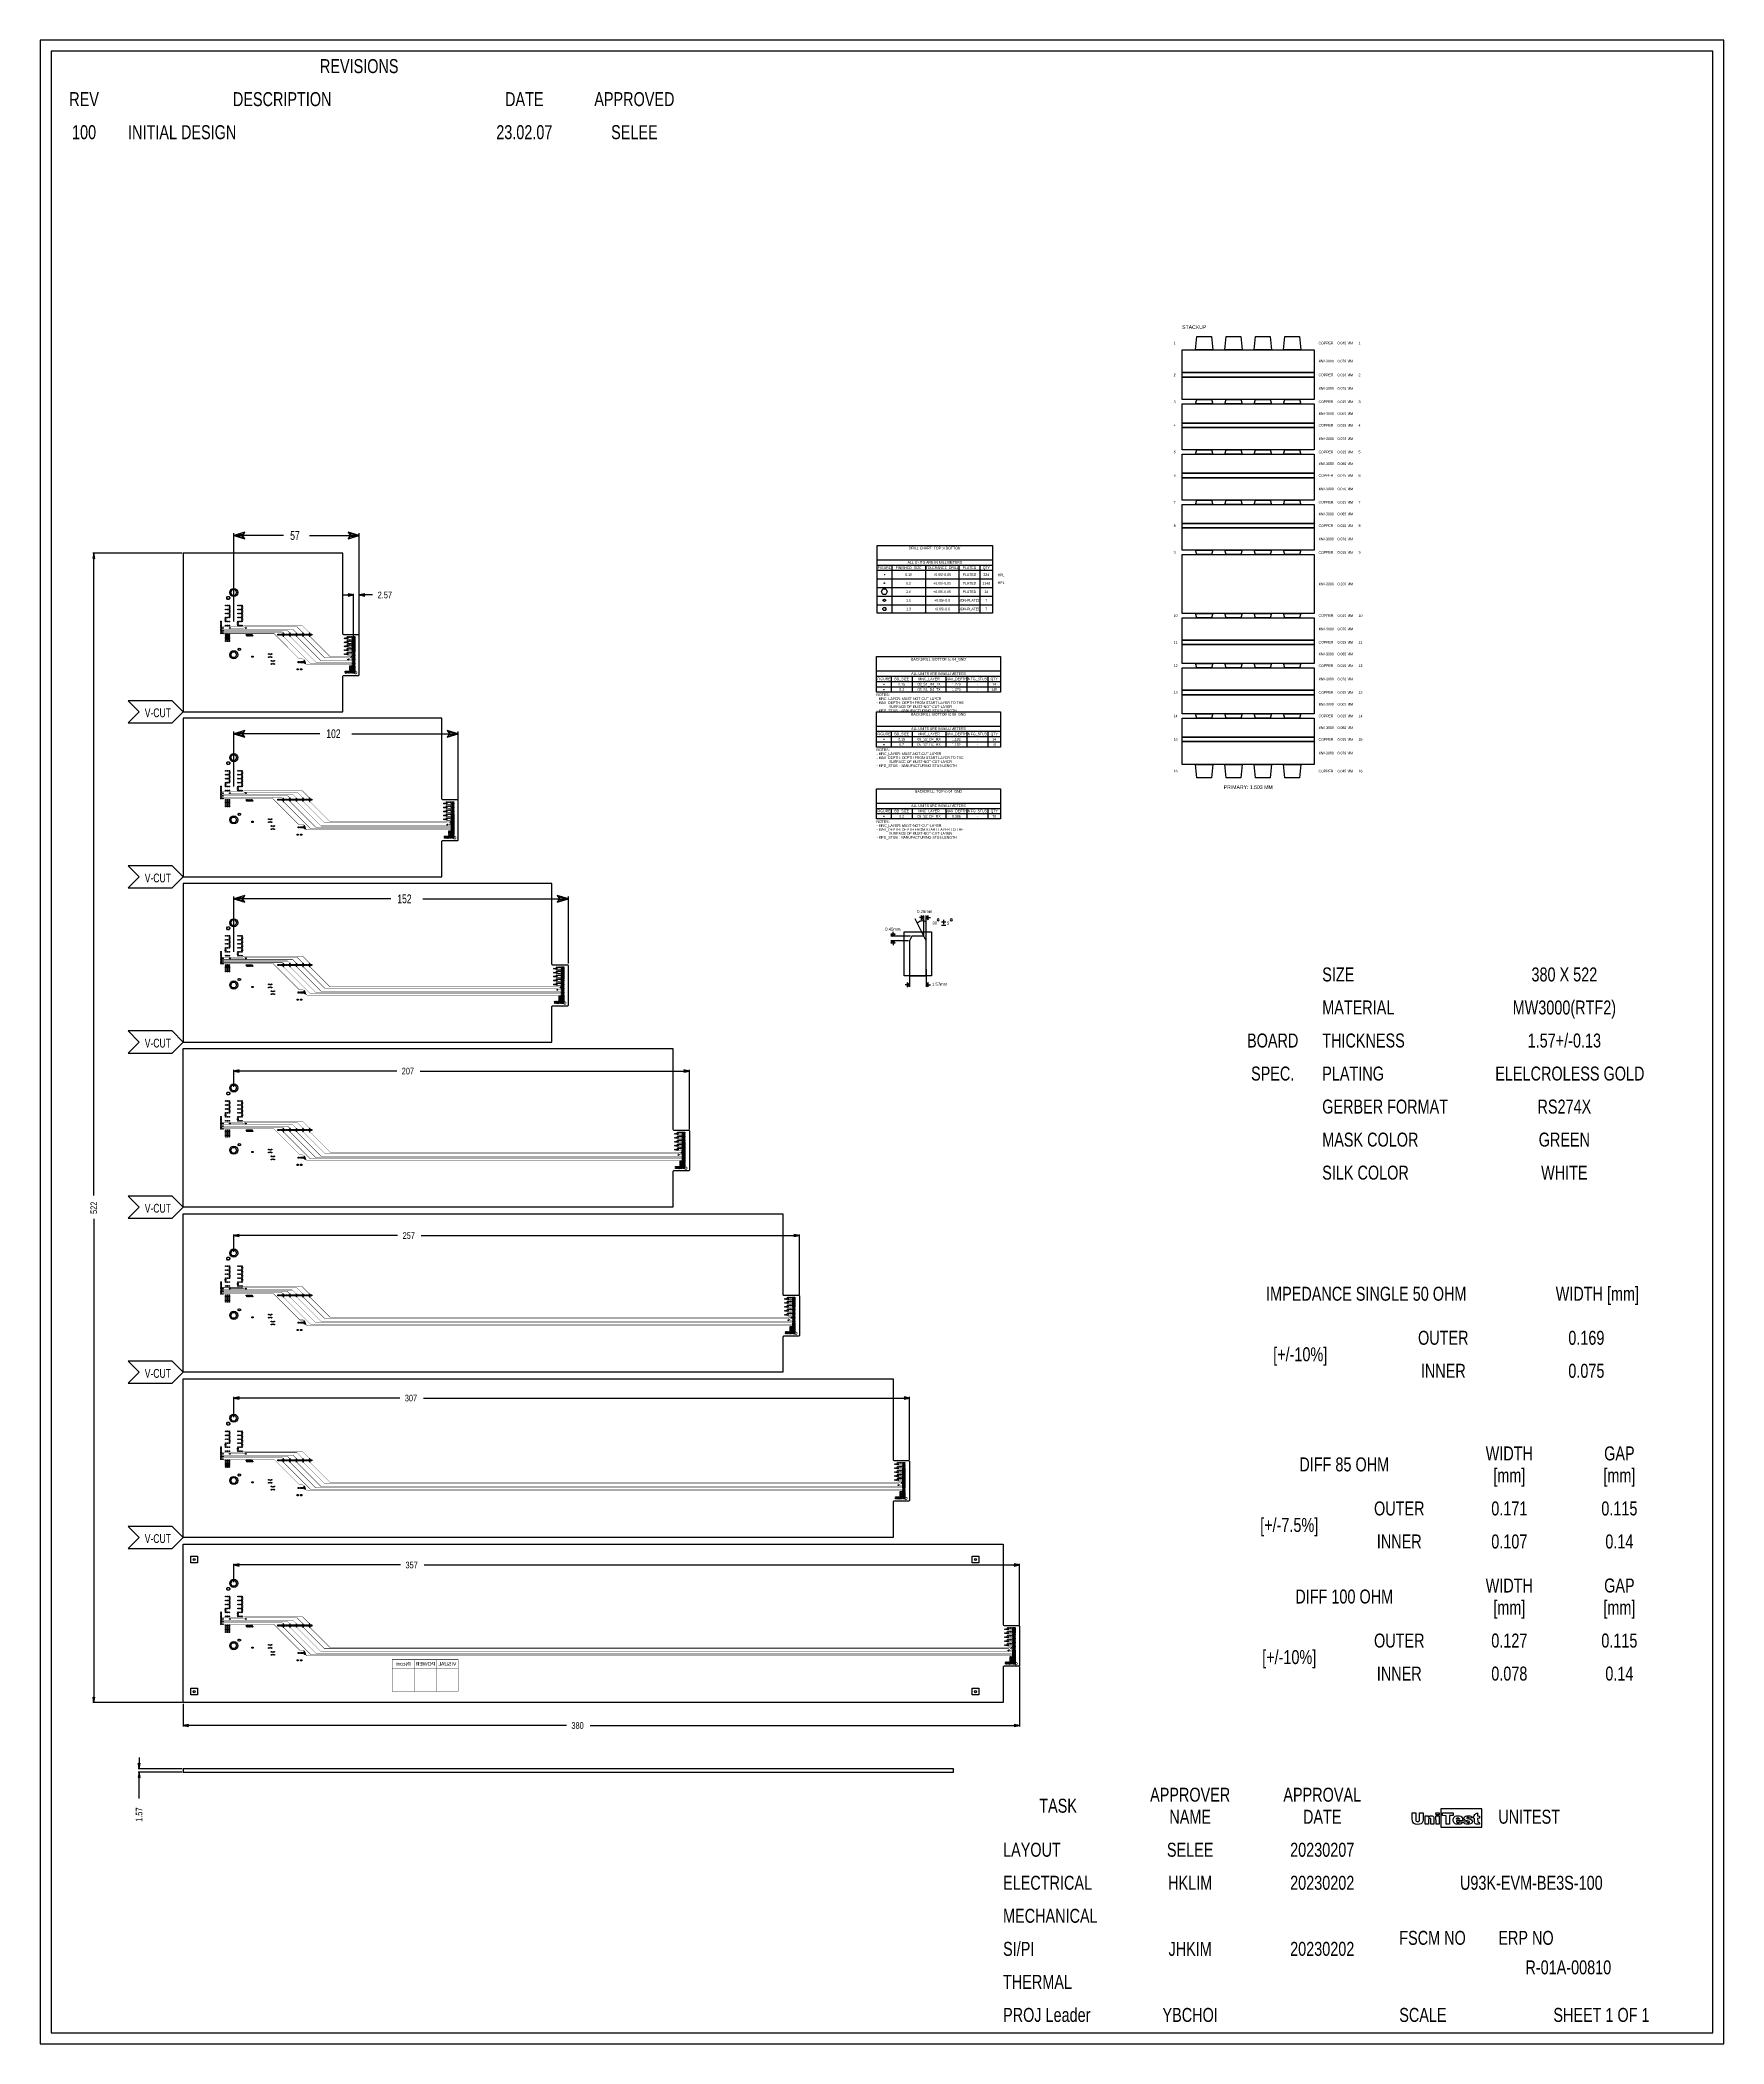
# Model space of a CAD drawing. Extents: x -65 to 700, y -155 to 755.
import ezdxf
from ezdxf.enums import TextEntityAlignment as Align

# ---------------------------------------------------------------- set-up
doc = ezdxf.new("R2010")
doc.units = 0
for name, color, linetype in [('BOARD_GEOMETRY_DIMENSION', 212, 'CONTINUOUS'), ('BOARD_GEOMETRY_OUTLINE', 254, 'CONTINUOUS'), ('BOARD_GEOMETRY_SILKSCREEN_BOTTO', 84, 'CONTINUOUS'), ('DRAWING_FORMAT_OUTLINE', 85, 'CONTINUOUS'), ('DRAWING_FORMAT_TITLE_DATA', 7, 'CONTINUOUS'), ('ETCH_BOTTOM', 30, 'CONTINUOUS'), ('MANUFACTURING_NCBACKDRILL-1-4', 85, 'CONTINUOUS'), ('MANUFACTURING_NCBACKDRILL-16-4', 85, 'CONTINUOUS'), ('MANUFACTURING_NCBACKDRILL-16-6', 85, 'CONTINUOUS'), ('MANUFACTURING_NCDRILL_FIGURE', 85, 'CONTINUOUS'), ('MANUFACTURING_NCLEGEND-1-16', 85, 'CONTINUOUS'), ('MANUFACTURING_XSECTION_CHART', 2, 'CONTINUOUS'), ('PACKAGE_GEOMETRY_ASSEMBLY_BOTTO', 13, 'CONTINUOUS'), ('PACKAGE_GEOMETRY_PLACE_BOUND_BO', 85, 'CONTINUOUS'), ('PACKAGE_GEOMETRY_SILKSCREEN_BOT', 6, 'CONTINUOUS'), ('PIN_BOTTOM', 30, 'CONTINUOUS'), ('VIA_CLASS_BOTTOM', 30, 'CONTINUOUS')]:
    doc.layers.add(name, color=color, linetype=linetype)

# ---------------------------------------------------------------- blocks, each defined once
blk = doc.blocks.new('FIGURE_SQUARE')
blk.add_lwpolyline([(-0.5, -0.5), (-0.5, 0.5), (0.5, 0.5), (0.5, -0.5)], close=True)
blk = doc.blocks.new('FIGURE_CROSS')
for points in [[(-0.5, 0), (0.5, 0)], [(0, 0.5), (0, -0.5)]]:
    blk.add_lwpolyline(points)
blk = doc.blocks.new('FIGURE_HEX')
blk.add_lwpolyline([(-0.5, 0), (-0.25, 0.5), (0.25, 0.5), (0.5, 0), (0.25, -0.5), (-0.25, -0.5)], close=True)
blk = doc.blocks.new('FIGURE_OCT')
blk.add_lwpolyline([(-0.5, -0.2071), (-0.5, 0.2071), (-0.2071, 0.5), (0.2071, 0.5), (0.5, 0.2071), (0.5, -0.2071), (0.2071, -0.5), (-0.2071, -0.5)], close=True)

msp = doc.modelspace()

# ---------------------------------------------------------------- linework, layer by layer
at = {"layer": 'BOARD_GEOMETRY_DIMENSION'}
for points in [[(23, 530), (27.5, 529.25), (27, 530), (23, 530), (27.5, 530.75), (28, 531.5)], [(28, 531.5), (23, 530), (28, 528.5), (27, 530), (28, 531.5)], [(23, 491), (23, 531)], [(45.65, 530), (23, 530)], [(57.35, 530), (80, 530)], [(75, 528.5), (80, 530), (75, 531.5), (76, 530), (75, 528.5)], [(80, 530), (75.5, 530.75), (76, 530), (80, 530), (75.5, 529.25), (75, 528.5)], [(80, 478.0097), (80, 531)], [(-40.1, 519.5), (-40.6, 522), (-41.1, 519.5), (-40.6, 520), (-40.1, 519.5)], [(-0.5, 522), (-41.1, 522)], [(-40.6, 522), (-40.85, 519.75), (-40.6, 520), (-40.6, 522), (-40.35, 519.75), (-40.1, 519.5)], [(-40.6, 230.35), (-40.6, 522)], [(72.43, 503), (77.43, 503)], [(74.93, 502.5), (77.43, 503), (74.93, 503.5), (75.43, 503), (74.93, 502.5)], [(77.43, 503), (75.18, 503.25), (75.43, 503), (77.43, 503), (75.18, 502.75), (74.93, 502.5)], [(77.43, 468.2), (77.43, 503.5)], [(80, 503), (82.25, 502.75), (82, 503), (80, 503), (82.25, 503.25), (82.5, 503.5)], [(82.5, 503.5), (80, 503), (82.5, 502.5), (82, 503), (82.5, 503.5)], [(80, 467.225), (80, 503.5)], [(86.1, 503), (80, 503)], [(23, 440), (27.5, 439.25), (27, 440), (23, 440), (27.5, 440.75), (28, 441.5)], [(28, 441.5), (23, 440), (28, 438.5), (27, 440), (28, 441.5)], [(23, 416), (23, 441)], [(62.059, 440), (23, 440)], [(76.659, 440), (125, 440)], [(120, 438.5), (125, 440), (120, 441.5), (121, 440), (120, 438.5)], [(125, 440), (120.5, 440.75), (121, 440), (125, 440), (120.5, 439.25), (120, 438.5)], [(125, 409.4341), (125, 441)], [(23, 365), (27.5, 364.25), (27, 365), (23, 365), (27.5, 365.75), (28, 366.5)], [(28, 366.5), (23, 365), (28, 363.5), (27, 365), (28, 366.5)], [(23, 341), (23, 366)], [(94.3144, 365), (23, 365)], [(108.9144, 365), (175, 365)], [(170, 363.5), (175, 365), (170, 366.5), (171, 365), (170, 363.5)], [(175, 365), (170.5, 365.75), (171, 365), (175, 365), (170.5, 364.25), (170, 363.5)], [(175, 335.705), (175, 366)], [(23, 286.8), (25.25, 286.55), (25, 286.8), (23, 286.8), (25.25, 287.05), (25.5, 287.3)], [(25.5, 287.3), (23, 286.8), (25.5, 286.3), (25, 286.8), (25.5, 287.3)], [(23, 279.64), (23, 287.3)], [(97.05, 286.8), (23, 286.8)], [(107.75, 286.8), (230, 286.8)], [(227.5, 286.3), (230, 286.8), (227.5, 287.3), (228, 286.8), (227.5, 286.3)], [(230, 286.8), (227.75, 287.05), (228, 286.8), (230, 286.8), (227.75, 286.55), (227.5, 286.3)], [(230, 260.205), (230, 287.3)], [(-40.6, 219.65), (-40.6, 0)], [(23, 212.1), (25.25, 211.85), (25, 212.1), (23, 212.1), (25.25, 212.35), (25.5, 212.6)], [(25.5, 212.6), (23, 212.1), (25.5, 211.6), (25, 212.1), (25.5, 212.6)], [(23, 204.64), (23, 212.6)], [(97.45, 212.1), (23, 212.1)], [(108.15, 212.1), (280, 212.1)], [(277.5, 211.6), (280, 212.1), (277.5, 212.6), (278, 212.1), (277.5, 211.6)], [(280, 212.1), (277.75, 212.35), (278, 212.1), (280, 212.1), (277.75, 211.85), (277.5, 211.6)], [(280, 185.205), (280, 212.6)], [(23, 138.3), (25.25, 138.05), (25, 138.3), (23, 138.3), (25.25, 138.55), (25.5, 138.8)], [(25.5, 138.8), (23, 138.3), (25.5, 137.8), (25, 138.3), (25.5, 138.8)], [(23, 129.64), (23, 138.8)], [(98.45, 138.3), (23, 138.3)], [(109.15, 138.3), (330, 138.3)], [(327.5, 137.8), (330, 138.3), (327.5, 138.8), (328, 138.3), (327.5, 137.8)], [(330, 138.3), (327.75, 138.55), (328, 138.3), (330, 138.3), (327.75, 138.05), (327.5, 137.8)], [(330, 110.205), (330, 138.8)], [(23, 62.5), (25.25, 62.25), (25, 62.5), (23, 62.5), (25.25, 62.75), (25.5, 63)], [(25.5, 63), (23, 62.5), (25.5, 62), (25, 62.5), (25.5, 63)], [(23, 54.64), (23, 63)], [(98.75, 62.5), (23, 62.5)], [(109.45, 62.5), (380, 62.5)], [(377.5, 62), (380, 62.5), (377.5, 63), (378, 62.5), (377.5, 62)], [(380, 62.5), (377.75, 62.75), (378, 62.5), (380, 62.5), (377.75, 62.25), (377.5, 62)], [(380, 35.205), (380, 63)], [(380, 16.225), (380, -10.9)], [(-40.6, 0), (-40.35, 2.25), (-40.6, 2), (-40.6, 0), (-40.85, 2.25), (-41.1, 2.5)], [(-41.1, 2.5), (-40.6, 0), (-40.1, 2.5), (-40.6, 2), (-41.1, 2.5)], [(-0.5, 0), (-41.1, 0)], [(0, -0.5), (0, -10.9)], [(0, -10.4), (2.25, -10.65), (2, -10.4), (0, -10.4), (2.25, -10.15), (2.5, -9.9)], [(2.5, -9.9), (0, -10.4), (2.5, -10.9), (2, -10.4), (2.5, -9.9)], [(174.15, -10.4), (0, -10.4)], [(184.85, -10.4), (380, -10.4)], [(377.5, -10.9), (380, -10.4), (377.5, -9.9), (378, -10.4), (377.5, -10.9)], [(380, -10.4), (377.75, -10.15), (378, -10.4), (380, -10.4), (377.75, -10.65), (377.5, -10.9)], [(-20, -25), (-20, -30)], [(-20, -30), (-19.75, -27.75), (-20, -28), (-20, -30), (-20.25, -27.75), (-20.5, -27.5)], [(-20.5, -27.5), (-20, -30), (-19.5, -27.5), (-20, -28), (-20.5, -27.5)], [(-0.5, -30), (-20.5, -30)], [(-19.5, -34.07), (-20, -31.57), (-20.5, -34.07), (-20, -33.57), (-19.5, -34.07)], [(-0.5, -31.57), (-20.5, -31.57)], [(-20, -31.57), (-20.25, -33.82), (-20, -33.57), (-20, -31.57), (-19.75, -33.82), (-19.5, -34.07)], [(-20, -43.6), (-20, -31.57)]]:
    msp.add_lwpolyline(points, dxfattribs=at)
at = {"layer": 'BOARD_GEOMETRY_OUTLINE'}
for points in [[(0, 450), (72.5, 450), (72.5, 465.975, -0.429311), (73, 466.475), (79.75, 466.475), (80, 466.725), (80, 484.705), (79.75, 484.955), (73, 484.955, -0.410035), (72.5, 485.455), (72.5, 522), (0, 522)], [(0, 375), (117.5, 375), (117.5, 390.975, -0.429311), (118, 391.475), (124.75, 391.475), (125, 391.725), (125, 409.705), (124.75, 409.955), (118, 409.955, -0.410035), (117.5, 410.455), (117.5, 447), (0, 447)], [(0, 300), (167.5, 300), (167.5, 315.975, -0.429311), (168, 316.475), (174.75, 316.475), (175, 316.725), (175, 334.705), (174.75, 334.955), (168, 334.955, -0.410035), (167.5, 335.455), (167.5, 372), (0, 372)], [(0, 297), (222.5, 297), (222.5, 260.455, 0.410035), (223, 259.955), (229.75, 259.955), (230, 259.705), (230, 241.725), (229.75, 241.475), (223, 241.475, 0.006409), (222.9875, 241.4752, 0.414214), (222.4998, 240.9875, 0.006409), (222.5, 240.975), (222.5, 225), (0, 225)], [(0, 222), (272.5, 222), (272.5, 185.455, 0.410035), (273, 184.955), (279.75, 184.955), (280, 184.705), (280, 166.725), (279.75, 166.475), (273, 166.475, 0.006409), (272.9875, 166.4752, 0.414214), (272.4998, 165.9875, 0.006409), (272.5, 165.975), (272.5, 150), (0, 150)], [(0, 147), (322.5, 147), (322.5, 110.455, 0.410035), (323, 109.955), (329.75, 109.955), (330, 109.705), (330, 91.725), (329.75, 91.475), (323, 91.475, 0.006409), (322.9875, 91.4752, 0.414214), (322.4998, 90.9875, 0.006409), (322.5, 90.975), (322.5, 75), (0, 75)], [(0, 72), (372.5, 72), (372.5, 35.455, 0.410035), (373, 34.955), (379.75, 34.955), (380, 34.705), (380, 16.725), (379.75, 16.475), (373, 16.475, 0.006409), (372.9875, 16.4752, 0.414214), (372.4998, 15.9875, 0.006409), (372.5, 15.975), (372.5, 0), (0, 0)]]:
    msp.add_lwpolyline(points, format="xyb", close=True, dxfattribs=at)
for points in [[(-25, 455), (-20, 450), (-25, 445), (-5, 445), (0, 450), (-5, 455)], [(-25, 380), (-20, 375), (-25, 370), (-5, 370), (0, 375), (-5, 380)], [(-25, 305), (-20, 300), (-25, 295), (-5, 295), (0, 300), (-5, 305)], [(-25, 230), (-20, 225), (-25, 220), (-5, 220), (0, 225), (-5, 230)], [(-25, 155), (-20, 150), (-25, 145), (-5, 145), (0, 150), (-5, 155)], [(-25, 80), (-20, 75), (-25, 70), (-5, 70), (0, 75), (-5, 80)], [(0, -30), (0, -31.57), (350, -31.57), (350, -30)]]:
    msp.add_lwpolyline(points, close=True, dxfattribs=at)
at = {"layer": 'DRAWING_FORMAT_OUTLINE'}
for points in [[(-65, -155), (700, -155), (700, 755), (-65, 755)], [(-60, -150), (695, -150), (695, 750), (-60, 750)], [(560.2365, -53.8598), (560.6115, -54.0665), (561.2355, -54.0245), (561.4458, -53.8985), (561.6525, -53.6498), (561.7368, -53.2328), (561.7368, -50.0675), (563.1525, -50.0258), (563.3208, -50.0258), (563.3595, -53.3168), (563.2365, -53.9825), (562.9458, -54.5255), (562.4025, -55.0235), (561.7368, -55.2755), (560.6115, -55.3175), (559.8618, -55.2335), (559.3608, -55.0235), (559.0275, -54.7745), (558.6108, -54.2345), (558.4458, -53.7758), (558.3618, -52.5668), (558.4038, -50.0258), (559.9845, -50.0258), (560.0685, -53.6078)], [(568.1538, -52.0235), (568.2768, -52.5245), (568.2768, -55.1918), (567.0288, -55.2335), (566.8608, -55.2335), (566.7768, -52.8155), (566.6958, -52.6928), (566.5698, -52.5668), (566.3595, -52.5245), (566.0268, -52.6088), (565.8198, -52.8998), (565.7778, -55.1918), (564.4845, -55.2335), (564.3198, -55.2335), (564.2775, -51.4838), (565.4448, -51.4418), (565.6095, -51.4418), (565.6938, -51.9848), (566.2365, -51.5258), (566.5698, -51.3995), (566.7768, -51.3575), (567.4038, -51.3995), (567.8208, -51.6098)], [(569.3595, -51.0245), (569.1948, -51.0245), (569.1525, -50.0675), (569.1948, -50.0258), (570.5688, -50.0258), (570.6105, -50.9825)], [(569.3595, -55.2335), (569.1948, -55.2335), (569.1525, -51.4838), (569.1948, -51.4418), (570.5688, -51.4418), (570.6105, -55.1918)], [(571.3998, -56.6225), (590.0418, -56.6225), (590.0418, -48.1985), (571.3998, -48.1985)], [(572.1948, -51.3095), (572.1528, -50.0615), (576.9438, -50.0615), (576.9438, -51.2675), (575.3598, -51.3095), (575.3208, -55.1855), (573.7788, -55.1855), (573.7788, -51.3515)], [(577.1118, -54.0605), (577.0278, -53.6435), (576.9858, -53.2685), (577.1538, -52.5185), (577.3608, -52.1435), (577.9458, -51.6425), (578.5278, -51.4355), (578.7348, -51.3935), (579.7788, -51.4355), (580.4028, -51.6425), (580.7778, -51.9365), (581.1108, -52.3925), (581.2788, -52.9355), (581.3208, -53.4785), (581.3208, -53.6435), (578.4858, -53.6855), (578.4438, -53.7275), (578.5278, -54.1025), (578.8188, -54.3935), (579.1518, -54.4775), (579.5688, -54.3935), (579.8598, -54.1025), (581.1948, -54.2285), (581.0268, -54.5615), (580.5708, -54.9785), (580.1118, -55.1855), (579.5268, -55.2695), (578.4018, -55.2275), (577.8618, -55.0175), (577.3188, -54.4775)], [(578.4888, -53.0075), (578.5728, -52.6325), (578.8638, -52.3415), (578.9478, -52.2995), (579.4878, -52.3415), (579.7398, -52.5905), (579.8238, -52.8395), (579.8238, -53.0075)], [(581.9028, -54.6035), (581.7768, -54.2675), (581.7768, -54.1865), (583.1118, -54.0605), (583.3188, -54.3515), (583.6098, -54.5195), (584.1528, -54.4775), (584.2788, -54.3935), (584.4018, -54.2675), (584.3598, -53.9765), (584.0268, -53.8115), (582.7368, -53.5595), (582.2778, -53.3525), (581.9448, -52.8935), (581.9028, -52.5185), (581.9868, -52.1015), (582.1518, -51.8525), (582.5688, -51.5615), (583.2348, -51.3935), (584.4858, -51.4355), (585.0288, -51.6425), (585.4038, -52.0175), (585.5268, -52.3115), (585.5268, -52.3535), (584.2368, -52.4765), (584.1108, -52.2695), (583.9038, -52.1435), (583.6098, -52.1015), (583.2768, -52.1855), (583.1538, -52.3535), (583.1538, -52.5185), (583.3608, -52.6865), (584.8188, -52.9355), (585.3198, -53.1845), (585.6528, -53.6435), (585.6948, -54.0215), (585.6108, -54.4355), (585.4038, -54.7685), (584.9028, -55.1015), (584.2788, -55.2695), (582.9018, -55.2275), (582.3198, -55.0175)], [(586.8198, -54.7685), (586.6938, -54.1865), (586.6938, -52.5605), (586.1538, -52.4765), (586.1538, -51.5195), (586.6938, -51.4355), (586.6938, -50.8115), (588.0288, -50.1035), (588.1098, -50.1035), (588.1098, -51.4355), (588.9018, -51.5195), (588.9018, -52.4765), (588.1098, -52.5605), (588.1518, -54.1865), (588.3198, -54.3095), (588.8208, -54.2285), (588.9438, -55.0595), (588.9438, -55.1435), (588.4848, -55.2695), (587.3598, -55.2275), (587.1108, -55.1015)]]:
    msp.add_lwpolyline(points, close=True, dxfattribs=at)
at = {"layer": 'DRAWING_FORMAT_OUTLINE', "const_width": 0.005}
for points in [[(230, 705), (230, 750)], [(-60, 735), (230, 735)], [(-30, 705), (-30, 735)], [(130, 705), (130, 735)], [(180, 705), (180, 735)], [(-60, 720), (230, 720)], [(-60, 705), (230, 705)], [(-30, 690), (-30, 705)], [(130, 690), (130, 705)], [(180, 690), (180, 705)], [(230, 690), (230, 705)], [(-60, 690), (230, 690)], [(477.5, 337.5), (477.5, 232.5)], [(477.5, 337.5), (672.5, 337.5)], [(512.5, 337.5), (512.5, 232.5)], [(587.5, 337.5), (587.5, 232.5)], [(672.5, 337.5), (672.5, 232.5)], [(512.5, 322.5), (672.5, 322.5)], [(512.5, 307.5), (672.5, 307.5)], [(512.5, 292.5), (672.5, 292.5)], [(512.5, 277.5), (672.5, 277.5)], [(512.5, 262.5), (672.5, 262.5)], [(512.5, 247.5), (672.5, 247.5)], [(477.5, 232.5), (672.5, 232.5)], [(477.5, 197.5), (477.5, 142.5)], [(477.5, 197.5), (672.5, 197.5)], [(607.5, 197.5), (607.5, 142.5)], [(672.5, 197.5), (672.5, 142.5)], [(477.5, 172.5), (672.5, 172.5)], [(542.5, 172.5), (542.5, 142.5)], [(542.5, 157.5), (672.5, 157.5)], [(477.5, 142.5), (672.5, 142.5)], [(477.5, 120), (477.5, 65)], [(477.5, 120), (672.5, 120)], [(577.5, 120), (577.5, 65)], [(627.5, 120), (627.5, 65)], [(672.5, 120), (672.5, 65)], [(477.5, 95), (672.5, 95)], [(532.5, 95), (532.5, 65)], [(532.5, 80), (672.5, 80)], [(477.5, 65), (672.5, 65)], [(477.5, 60), (477.5, 5)], [(477.5, 60), (672.5, 60)], [(577.5, 60), (577.5, 5)], [(627.5, 60), (627.5, 5)], [(672.5, 60), (672.5, 5)], [(477.5, 35), (672.5, 35)], [(532.5, 35), (532.5, 5)], [(532.5, 20), (672.5, 20)], [(477.5, 5), (672.5, 5)], [(367.5, -150), (367.5, -35)], [(427.5, -35), (367.5, -35), (694.5, -35)], [(432.5, -35), (432.5, -150)], [(487.5, -35), (487.5, -150)], [(547.5, -35), (547.5, -150)], [(367.5, -60), (547.5, -60)], [(695, -67.5), (547.5, -67.5)], [(367.5, -75), (547.5, -75)], [(367.5, -90), (547.5, -90)], [(695, -97.5), (547.5, -97.5)], [(592.5, -130), (592.5, -97.5)], [(367.5, -105), (547.5, -105)], [(367.5, -120), (547.5, -120)], [(367.5, -135), (547.5, -135)], [(694.5, -130), (547.5, -130)], [(617.5, -150), (617.5, -130)]]:
    msp.add_lwpolyline(points, dxfattribs=at)
at = {"layer": 'ETCH_BOTTOM'}
for points, const_width in [([(17.22, 488.585), (27.085, 488.585)], 0.169), ([(17.22, 487.385), (49.865, 487.385), (51.5, 485.75), (51.5, 485)], 0.169), ([(17.22, 486.185), (45.065, 486.185), (45.5, 485.75), (45.5, 485)], 0.169), ([(18, 486.785), (47.465, 486.785), (48.5, 485.75), (48.5, 485)], 0.169), ([(55.0146, 472.4854), (55.0146, 473.2354), (54.25, 474), (52.75, 474), (41.165, 485.585), (18, 485.585)], 0.169), ([(21.2, 487.985), (27.485, 487.985)], 0.169), ([(27.085, 488.585), (27.5, 489), (54.25, 489), (57.5, 485.75), (57.5, 485)], 0.169), ([(27.485, 487.985), (28, 488.5), (51.75, 488.5), (54.5, 485.75), (54.5, 485)], 0.169), ([(45.5, 485), (45.5, 484.25), (57.85, 471.9), (77.43, 471.9)], 0.169), ([(48.5, 485), (48.5, 484.25), (60.25, 472.5), (77.43, 472.5)], 0.169), ([(51.5, 485), (51.5, 484.25), (62.65, 473.1), (77.43, 473.1)], 0.169), ([(54.5, 485), (54.5, 484.25), (64.25, 474.5), (75.0025, 474.5), (75.8025, 473.7)], 0.169), ([(57.5, 485), (57.5, 484.25), (66.75, 475), (75.5582, 475), (76.2582, 474.3)], 0.169), ([(77.43, 482.7), (74.7, 482.7), (74.1, 483.3)], 0.171), ([(77.43, 483.3), (76.6805, 483.3), (76.3665, 482.986), (75.014, 482.986), (74.7, 483.3)], 0.171), ([(77.43, 483.9), (76.5, 483.9)], 0.169), ([(77.43, 480.9), (74.7, 480.9), (74.1, 481.5)], 0.171), ([(77.43, 479.1), (74.7, 479.1), (74.1, 479.7)], 0.171), ([(77.43, 477.3), (74.7, 477.3), (74.1, 477.9)], 0.171), ([(77.43, 475.5), (74.7, 475.5), (74.1, 476.1)], 0.127), ([(77.43, 481.5), (76.6805, 481.5), (76.3665, 481.186), (75.014, 481.186), (74.7, 481.5)], 0.171), ([(77.43, 479.7), (76.6805, 479.7), (76.3665, 479.386), (75.014, 479.386), (74.7, 479.7)], 0.171), ([(77.43, 477.9), (76.6805, 477.9), (76.3665, 477.586), (75.014, 477.586), (74.7, 477.9)], 0.171), ([(77.43, 476.1), (76.7165, 476.1), (76.3835, 475.767), (74.8106, 475.767), (74.6786, 475.899), (74.6786, 476.0786), (74.7, 476.1)], 0.127), ([(75.8025, 473.7), (77.43, 473.7)], 0.169), ([(76.2582, 474.3), (77.43, 474.3)], 0.169), ([(77.43, 482.1), (76.5, 482.1)], 0.169), ([(77.43, 480.3), (76.5, 480.3)], 0.169), ([(77.43, 478.5), (76.5, 478.5)], 0.169), ([(77.43, 476.7), (76.5, 476.7)], 0.169), ([(77.43, 474.9), (76.5, 474.9)], 0.169), ([(55.0146, 472.4854), (56.2, 471.3), (77.43, 471.3)], 0.169), ([(76.5, 470.7), (75.9, 470.7)], 0.169), ([(76.5, 468.9), (75.9, 468.9)], 0.169), ([(77.43, 470.7), (76.5, 470.7)], 0.169), ([(77.43, 470.1), (76.5, 470.1)], 0.169), ([(77.43, 469.5), (76.5, 469.5)], 0.169), ([(77.43, 468.9), (76.5, 468.9)], 0.169), ([(77.43, 470.7), (77.43, 470.1)], 0.169), ([(77.43, 470.1), (77.43, 469.5)], 0.169), ([(77.43, 469.5), (77.43, 468.9)], 0.169), ([(77.43, 468.9), (77.43, 468.3)], 0.169), ([(77.43, 468.3), (77.43, 467.7)], 0.169), ([(57.5, 410), (57.5, 410.75), (54.25, 414), (27.5, 414), (27.085, 413.585), (17.22, 413.585)], 0.169), ([(17.22, 412.385), (49.865, 412.385), (51.5, 410.75), (51.5, 410)], 0.169), ([(17.22, 411.185), (44.815, 411.185), (45.5, 410.5), (45.5, 410)], 0.169), ([(18, 411.785), (47.465, 411.785), (48.5, 410.75), (48.5, 410)], 0.169), ([(55.0146, 397.4854), (55.0146, 398.2354), (54.5, 398.75), (52.5, 398.75), (40.665, 410.585), (18, 410.585)], 0.169), ([(54.5, 410), (54.5, 410.75), (51.75, 413.5), (28, 413.5), (27.485, 412.985), (21.2, 412.985)], 0.169), ([(45.5, 410), (45.5, 409.25), (57.85, 396.9), (58.6, 396.9)], 0.169), ([(48.5, 410), (48.5, 409.25), (60.25, 397.5), (61, 397.5)], 0.169), ([(51.5, 410), (51.5, 409.25), (62.65, 398.1), (63.4, 398.1)], 0.169), ([(65, 399.5), (64.25, 399.5), (54.5, 409.25), (54.5, 410)], 0.169), ([(67.5, 400), (66.75, 400), (57.5, 409.25), (57.5, 410)], 0.169), ([(119.1, 408.3), (119.7, 407.7), (122.43, 407.7)], 0.171), ([(119.1, 406.5), (119.7, 405.9), (122.43, 405.9)], 0.171), ([(119.1, 404.7), (119.7, 404.1), (122.43, 404.1)], 0.171), ([(119.1, 402.9), (119.7, 402.3), (122.43, 402.3)], 0.171), ([(119.1, 401.1), (119.7, 400.5), (122.43, 400.5)], 0.127), ([(122.43, 408.3), (121.6805, 408.3), (121.3665, 407.986), (120.014, 407.986), (119.7, 408.3)], 0.171), ([(122.43, 406.5), (121.6805, 406.5), (121.3665, 406.186), (120.014, 406.186), (119.7, 406.5)], 0.171), ([(122.43, 404.7), (121.6805, 404.7), (121.3665, 404.386), (120.014, 404.386), (119.7, 404.7)], 0.171), ([(122.43, 402.9), (121.6805, 402.9), (121.3665, 402.586), (120.014, 402.586), (119.7, 402.9)], 0.171), ([(122.43, 401.1), (121.7165, 401.1), (121.3835, 400.767), (119.8106, 400.767), (119.6786, 400.899), (119.6786, 401.0786), (119.7, 401.1)], 0.127), ([(122.43, 408.9), (121.5, 408.9)], 0.169), ([(122.43, 407.1), (121.5, 407.1)], 0.169), ([(122.43, 405.3), (121.5, 405.3)], 0.169), ([(122.43, 403.5), (121.5, 403.5)], 0.169), ([(122.43, 401.7), (121.5, 401.7)], 0.169), ([(55.0146, 397.4854), (56.2, 396.3)], 0.169), ([(56.2, 396.3), (101.2, 396.3)], 0.169), ([(58.6, 396.9), (103.6, 396.9)], 0.169), ([(61, 397.5), (106, 397.5)], 0.169), ([(63.4, 398.1), (108.4, 398.1)], 0.169), ([(65, 399.5), (110, 399.5)], 0.169), ([(67.5, 400), (112.5, 400)], 0.169), ([(101.2, 396.3), (122.43, 396.3)], 0.169), ([(103.6, 396.9), (122.43, 396.9)], 0.169), ([(106, 397.5), (122.43, 397.5)], 0.169), ([(108.4, 398.1), (122.43, 398.1)], 0.169), ([(122.43, 398.7), (120.8025, 398.7), (120.0025, 399.5), (110, 399.5)], 0.169), ([(122.43, 399.3), (121.2582, 399.3), (120.5582, 400), (112.5, 400)], 0.169), ([(121.5, 395.7), (120.9, 395.7)], 0.169), ([(121.5, 393.9), (120.9, 393.9)], 0.169), ([(122.43, 399.9), (121.5, 399.9)], 0.169), ([(122.43, 395.7), (121.5, 395.7)], 0.169), ([(122.43, 395.1), (121.5, 395.1)], 0.169), ([(122.43, 394.5), (121.5, 394.5)], 0.169), ([(122.43, 393.9), (121.5, 393.9)], 0.169), ([(122.43, 395.7), (122.43, 395.1)], 0.169), ([(122.43, 395.1), (122.43, 394.5)], 0.169), ([(122.43, 394.5), (122.43, 393.9)], 0.169), ([(122.43, 393.9), (122.43, 393.3)], 0.169), ([(122.43, 393.3), (122.43, 392.7)], 0.169), ([(57.5, 335), (57.5, 335.75), (54.25, 339), (27.5, 339), (27.085, 338.585), (17.22, 338.585)], 0.169), ([(17.22, 337.385), (49.865, 337.385), (51.5, 335.75), (51.5, 335)], 0.169), ([(18, 336.785), (47.465, 336.785), (48.5, 335.75), (48.5, 335)], 0.169), ([(54.5, 335), (54.5, 335.75), (51.75, 338.5), (28, 338.5), (27.485, 337.985), (21.2, 337.985)], 0.169), ([(17.22, 336.185), (45.065, 336.185), (45.5, 335.75), (45.5, 335)], 0.169), ([(55.0146, 322.4854), (55.0146, 323.2354), (54.5, 323.75), (52.75, 323.75), (40.915, 335.585), (18, 335.585)], 0.169), ([(45.5, 335), (45.5, 334.25), (57.85, 321.9), (58.6, 321.9)], 0.169), ([(48.5, 335), (48.5, 334.25), (60.25, 322.5), (61, 322.5)], 0.169), ([(51.5, 335), (51.5, 334.25), (62.65, 323.1), (63.4, 323.1)], 0.169), ([(65, 324.5), (64.25, 324.5), (54.5, 334.25), (54.5, 335)], 0.169), ([(67.5, 325), (66.75, 325), (57.5, 334.25), (57.5, 335)], 0.169), ([(169.1, 333.3), (169.7, 332.7), (172.43, 332.7)], 0.171), ([(169.1, 331.5), (169.7, 330.9), (172.43, 330.9)], 0.171), ([(169.1, 329.7), (169.7, 329.1), (172.43, 329.1)], 0.171), ([(169.1, 327.9), (169.7, 327.3), (172.43, 327.3)], 0.171), ([(172.43, 333.3), (171.6805, 333.3), (171.3665, 332.986), (170.014, 332.986), (169.7, 333.3)], 0.171), ([(172.43, 331.5), (171.6805, 331.5), (171.3665, 331.186), (170.014, 331.186), (169.7, 331.5)], 0.171), ([(172.43, 329.7), (171.6805, 329.7), (171.3665, 329.386), (170.014, 329.386), (169.7, 329.7)], 0.171), ([(172.43, 327.9), (171.6805, 327.9), (171.3665, 327.586), (170.014, 327.586), (169.7, 327.9)], 0.171), ([(172.43, 333.9), (171.5, 333.9)], 0.169), ([(172.43, 332.1), (171.5, 332.1)], 0.169), ([(172.43, 330.3), (171.5, 330.3)], 0.169), ([(172.43, 328.5), (171.5, 328.5)], 0.169), ([(55.0146, 322.4854), (56.2, 321.3)], 0.169), ([(151.2, 321.3), (56.2, 321.3)], 0.169), ([(153.6, 321.9), (58.6, 321.9)], 0.169), ([(156, 322.5), (61, 322.5)], 0.169), ([(158.4, 323.1), (63.4, 323.1)], 0.169), ([(160, 324.5), (65, 324.5)], 0.169), ([(162.5, 325), (67.5, 325)], 0.169), ([(151.2, 321.3), (172.43, 321.3)], 0.169), ([(153.6, 321.9), (172.43, 321.9)], 0.169), ([(156, 322.5), (172.43, 322.5)], 0.169), ([(158.4, 323.1), (172.43, 323.1)], 0.169), ([(172.43, 323.7), (170.8025, 323.7), (170.0025, 324.5), (160, 324.5)], 0.169), ([(172.43, 324.3), (171.2582, 324.3), (170.5582, 325), (162.5, 325)], 0.169), ([(169.1, 326.1), (169.7, 325.5), (172.43, 325.5)], 0.127), ([(172.43, 326.1), (171.7165, 326.1), (171.3835, 325.767), (169.8106, 325.767), (169.6786, 325.899), (169.6786, 326.0786), (169.7, 326.1)], 0.127), ([(171.5, 320.7), (170.9, 320.7)], 0.169), ([(171.5, 318.9), (170.9, 318.9)], 0.169), ([(172.43, 326.7), (171.5, 326.7)], 0.169), ([(172.43, 324.9), (171.5, 324.9)], 0.169), ([(172.43, 320.7), (171.5, 320.7)], 0.169), ([(172.43, 320.1), (171.5, 320.1)], 0.169), ([(172.43, 319.5), (171.5, 319.5)], 0.169), ([(172.43, 318.9), (171.5, 318.9)], 0.169), ([(172.43, 320.7), (172.43, 320.1)], 0.169), ([(172.43, 320.1), (172.43, 319.5)], 0.169), ([(172.43, 319.5), (172.43, 318.9)], 0.169), ([(172.43, 318.9), (172.43, 318.3)], 0.169), ([(172.43, 318.3), (172.43, 317.7)], 0.169), ([(57.5, 260), (57.5, 260.75), (54.25, 264), (27.5, 264), (27.085, 263.585), (17.22, 263.585)], 0.169), ([(17.22, 262.385), (49.865, 262.385), (51.5, 260.75), (51.5, 260)], 0.169), ([(17.22, 261.185), (45.065, 261.185), (45.5, 260.75), (45.5, 260)], 0.169), ([(18, 261.785), (47.465, 261.785), (48.5, 260.75), (48.5, 260)], 0.169), ([(18, 260.585), (41.165, 260.585), (53, 248.75), (54.25, 248.75), (55.0146, 247.9854), (55.0146, 247.4854)], 0.169), ([(54.5, 260), (54.5, 260.75), (51.75, 263.5), (28, 263.5), (27.485, 262.985), (21.2, 262.985)], 0.169), ([(227.43, 246.9), (57.85, 246.9), (45.5, 259.25), (45.5, 260)], 0.169), ([(227.43, 247.5), (60.25, 247.5), (48.5, 259.25), (48.5, 260)], 0.169), ([(227.43, 248.1), (62.65, 248.1), (51.5, 259.25), (51.5, 260)], 0.169), ([(54.5, 260), (54.5, 259.25), (64.25, 249.5), (225.0025, 249.5), (225.8025, 248.7), (227.43, 248.7)], 0.169), ([(227.43, 249.3), (226.2582, 249.3), (225.5582, 250), (66.75, 250), (57.5, 259.25), (57.5, 260)], 0.169), ([(227.43, 257.7), (224.7, 257.7), (224.1, 258.3)], 0.171), ([(227.43, 255.9), (224.7, 255.9), (224.1, 256.5)], 0.171), ([(224.7, 258.3), (225.014, 257.986), (226.3665, 257.986), (226.6805, 258.3), (227.43, 258.3)], 0.171), ([(224.7, 256.5), (225.014, 256.186), (226.3665, 256.186), (226.6805, 256.5), (227.43, 256.5)], 0.171), ([(227.43, 258.9), (226.5, 258.9)], 0.169), ([(227.43, 257.1), (226.5, 257.1)], 0.169), ([(227.43, 255.3), (226.5, 255.3)], 0.169), ([(227.43, 246.3), (56.2, 246.3), (55.0146, 247.4854)], 0.169), ([(227.43, 254.1), (224.7, 254.1), (224.1, 254.7)], 0.171), ([(227.43, 252.3), (224.7, 252.3), (224.1, 252.9)], 0.171), ([(227.43, 250.5), (224.7, 250.5), (224.1, 251.1)], 0.127), ([(224.7, 254.7), (225.014, 254.386), (226.3665, 254.386), (226.6805, 254.7), (227.43, 254.7)], 0.171), ([(227.43, 252.9), (226.6805, 252.9), (226.3665, 252.586), (225.014, 252.586), (224.7, 252.9)], 0.171), ([(224.7, 251.1), (224.6786, 251.0786), (224.6786, 250.899), (224.8106, 250.767), (226.3835, 250.767), (226.7165, 251.1), (227.43, 251.1)], 0.127), ([(226.5, 245.7), (225.9, 245.7)], 0.169), ([(227.43, 253.5), (226.5, 253.5)], 0.169), ([(227.43, 251.7), (226.5, 251.7)], 0.169), ([(227.43, 249.9), (226.5, 249.9)], 0.169), ([(227.43, 245.7), (226.5, 245.7)], 0.169), ([(227.43, 245.7), (227.43, 245.1)], 0.169), ([(226.5, 243.9), (225.9, 243.9)], 0.169), ([(227.43, 245.1), (226.5, 245.1)], 0.169), ([(227.43, 244.5), (226.5, 244.5)], 0.169), ([(227.43, 243.9), (226.5, 243.9)], 0.169), ([(227.43, 245.1), (227.43, 244.5)], 0.169), ([(227.43, 244.5), (227.43, 243.9)], 0.169), ([(227.43, 243.9), (227.43, 243.3)], 0.169), ([(227.43, 243.3), (227.43, 242.7)], 0.169), ([(57.5, 185), (57.5, 185.5), (54, 189), (27.5, 189), (27.085, 188.585), (17.22, 188.585)], 0.169), ([(17.22, 187.385), (49.615, 187.385), (51.5, 185.5), (51.5, 185)], 0.169), ([(17.22, 186.185), (44.815, 186.185), (45.5, 185.5), (45.5, 185)], 0.169), ([(18, 186.785), (47.215, 186.785), (48.5, 185.5), (48.5, 185)], 0.169), ([(55.0146, 172.4854), (55.0146, 173.2354), (54.5, 173.75), (53, 173.75), (41.165, 185.585), (18, 185.585)], 0.169), ([(54.5, 185), (54.5, 185.5), (51.5, 188.5), (28, 188.5), (27.485, 187.985), (21.2, 187.985)], 0.169), ([(277.43, 171.9), (57.85, 171.9), (45.5, 184.25), (45.5, 185)], 0.169), ([(277.43, 172.5), (60.25, 172.5), (48.5, 184.25), (48.5, 185)], 0.169), ([(277.43, 173.1), (62.65, 173.1), (51.5, 184.25), (51.5, 185)], 0.169), ([(54.5, 185), (54.5, 184.25), (64.25, 174.5), (275.0025, 174.5), (275.8025, 173.7), (277.43, 173.7)], 0.169), ([(57.5, 185), (57.5, 184.25), (66.75, 175), (275.5582, 175), (276.2582, 174.3), (277.43, 174.3)], 0.169), ([(277.43, 182.7), (274.7, 182.7), (274.1, 183.3)], 0.171), ([(274.7, 183.3), (275.014, 182.986), (276.3665, 182.986), (276.6805, 183.3), (277.43, 183.3)], 0.171), ([(277.43, 183.9), (276.5, 183.9)], 0.169), ([(277.43, 182.1), (276.5, 182.1)], 0.169), ([(277.43, 180.9), (274.7, 180.9), (274.1, 181.5)], 0.171), ([(277.43, 179.1), (274.7, 179.1), (274.1, 179.7)], 0.171), ([(277.43, 177.3), (274.7, 177.3), (274.1, 177.9)], 0.171), ([(277.43, 175.5), (274.7, 175.5), (274.1, 176.1)], 0.127), ([(274.7, 181.5), (275.014, 181.186), (276.3665, 181.186), (276.6805, 181.5), (277.43, 181.5)], 0.171), ([(274.7, 179.7), (275.014, 179.386), (276.3665, 179.386), (276.6805, 179.7), (277.43, 179.7)], 0.171), ([(274.7, 177.9), (275.014, 177.586), (276.3665, 177.586), (276.6805, 177.9), (277.43, 177.9)], 0.171), ([(274.7, 176.1), (274.6786, 176.0786), (274.6786, 175.899), (274.8106, 175.767), (276.3835, 175.767), (276.7165, 176.1), (277.43, 176.1)], 0.127), ([(277.43, 180.3), (276.5, 180.3)], 0.169), ([(277.43, 178.5), (276.5, 178.5)], 0.169), ([(277.43, 176.7), (276.5, 176.7)], 0.169), ([(277.43, 174.9), (276.5, 174.9)], 0.169), ([(277.43, 171.3), (56.2, 171.3), (55.0146, 172.4854)], 0.169), ([(276.5, 170.7), (275.9, 170.7)], 0.169), ([(276.5, 168.9), (275.9, 168.9)], 0.169), ([(277.43, 170.7), (276.5, 170.7)], 0.169), ([(277.43, 170.1), (276.5, 170.1)], 0.169), ([(277.43, 169.5), (276.5, 169.5)], 0.169), ([(277.43, 168.9), (276.5, 168.9)], 0.169), ([(277.43, 170.7), (277.43, 170.1)], 0.169), ([(277.43, 170.1), (277.43, 169.5)], 0.169), ([(277.43, 169.5), (277.43, 168.9)], 0.169), ([(277.43, 168.9), (277.43, 168.3)], 0.169), ([(277.43, 168.3), (277.43, 167.7)], 0.169), ([(57.5, 110), (57.5, 110.75), (54.25, 114), (27.5, 114), (27.085, 113.585), (17.22, 113.585)], 0.169), ([(17.22, 112.385), (49.865, 112.385), (51.5, 110.75), (51.5, 110)], 0.169), ([(17.22, 111.185), (45.065, 111.185), (45.5, 110.75), (45.5, 110)], 0.169), ([(18, 111.785), (47.465, 111.785), (48.5, 110.75), (48.5, 110)], 0.169), ([(55.0146, 97.4854), (55.0146, 98.2354), (54.25, 99), (52.75, 99), (41.165, 110.585), (18, 110.585)], 0.169), ([(54.5, 110), (54.5, 110.75), (51.75, 113.5), (28, 113.5), (27.485, 112.985), (21.2, 112.985)], 0.169), ([(327.43, 96.9), (57.85, 96.9), (45.5, 109.25), (45.5, 110)], 0.169), ([(327.43, 97.5), (60.25, 97.5), (48.5, 109.25), (48.5, 110)], 0.169), ([(327.43, 98.1), (62.65, 98.1), (51.5, 109.25), (51.5, 110)], 0.169), ([(54.5, 110), (54.5, 109.25), (64.25, 99.5), (325.0025, 99.5), (325.8025, 98.7), (327.43, 98.7)], 0.169), ([(57.5, 110), (57.5, 109.25), (66.75, 100), (325.5582, 100), (326.2582, 99.3), (327.43, 99.3)], 0.169), ([(327.43, 107.7), (324.7, 107.7), (324.1, 108.3)], 0.171), ([(327.43, 105.9), (324.7, 105.9), (324.1, 106.5)], 0.171), ([(327.43, 104.1), (324.7, 104.1), (324.1, 104.7)], 0.171), ([(327.43, 102.3), (324.7, 102.3), (324.1, 102.9)], 0.171), ([(327.43, 100.5), (324.7, 100.5), (324.1, 101.1)], 0.127), ([(327.43, 108.3), (326.6805, 108.3), (326.3665, 107.986), (325.014, 107.986), (324.7, 108.3)], 0.171), ([(324.7, 106.5), (325.014, 106.186), (326.3665, 106.186), (326.6805, 106.5), (327.43, 106.5)], 0.171), ([(324.7, 104.7), (325.014, 104.386), (326.3665, 104.386), (326.6805, 104.7), (327.43, 104.7)], 0.171), ([(324.7, 102.9), (325.014, 102.586), (326.3665, 102.586), (326.6805, 102.9), (327.43, 102.9)], 0.171), ([(324.7, 101.1), (324.6786, 101.0786), (324.6786, 100.899), (324.8106, 100.767), (326.3835, 100.767), (326.7165, 101.1), (327.43, 101.1)], 0.127), ([(327.43, 108.9), (326.5, 108.9)], 0.169), ([(327.43, 107.1), (326.5, 107.1)], 0.169), ([(327.43, 105.3), (326.5, 105.3)], 0.169), ([(327.43, 103.5), (326.5, 103.5)], 0.169), ([(327.43, 101.7), (326.5, 101.7)], 0.169), ([(327.43, 96.3), (56.2, 96.3), (55.0146, 97.4854)], 0.169), ([(326.5, 95.7), (325.9, 95.7)], 0.169), ([(326.5, 93.9), (325.9, 93.9)], 0.169), ([(327.43, 99.9), (326.5, 99.9)], 0.169), ([(327.43, 95.7), (326.5, 95.7)], 0.169), ([(327.43, 95.1), (326.5, 95.1)], 0.169), ([(327.43, 94.5), (326.5, 94.5)], 0.169), ([(327.43, 93.9), (326.5, 93.9)], 0.169), ([(327.43, 95.7), (327.43, 95.1)], 0.169), ([(327.43, 95.1), (327.43, 94.5)], 0.169), ([(327.43, 94.5), (327.43, 93.9)], 0.169), ([(327.43, 93.9), (327.43, 93.3)], 0.169), ([(327.43, 93.3), (327.43, 92.7)], 0.169), ([(57.5, 35), (57.5, 35.75), (54.25, 39), (27.5, 39), (27.085, 38.585), (17.22, 38.585)], 0.169), ([(17.22, 37.385), (49.865, 37.385), (51.5, 35.75), (51.5, 35)], 0.169), ([(18, 36.785), (47.465, 36.785), (48.5, 35.75), (48.5, 35)], 0.169), ([(54.5, 35), (54.5, 35.75), (51.75, 38.5), (28, 38.5), (27.485, 37.985), (21.2, 37.985)], 0.169), ([(17.22, 36.185), (45.065, 36.185), (45.5, 35.75), (45.5, 35)], 0.169), ([(18, 35.585), (41.165, 35.585), (53, 23.75), (54.5, 23.75), (55.0146, 23.2354), (55.0146, 22.4854)], 0.169), ([(377.43, 21.9), (57.85, 21.9), (45.5, 34.25), (45.5, 35)], 0.169), ([(377.43, 22.5), (60.25, 22.5), (48.5, 34.25), (48.5, 35)], 0.169), ([(377.43, 23.1), (62.65, 23.1), (51.5, 34.25), (51.5, 35)], 0.169), ([(54.5, 35), (54.5, 34.25), (64.25, 24.5), (375.0025, 24.5), (375.8025, 23.7), (377.43, 23.7)], 0.169), ([(57.5, 35), (57.5, 34.25), (66.75, 25), (375.5582, 25), (376.2582, 24.3), (377.43, 24.3)], 0.169), ([(374.1, 33.3), (374.7, 32.7), (377.43, 32.7)], 0.171), ([(374.1, 31.5), (374.7, 30.9), (377.43, 30.9)], 0.171), ([(374.1, 29.7), (374.7, 29.1), (377.43, 29.1)], 0.171), ([(374.1, 27.9), (374.7, 27.3), (377.43, 27.3)], 0.171), ([(377.43, 33.3), (376.6805, 33.3), (376.3665, 32.986), (375.014, 32.986), (374.7, 33.3)], 0.171), ([(374.7, 31.5), (375.014, 31.186), (376.3665, 31.186), (376.6805, 31.5), (377.43, 31.5)], 0.171), ([(374.7, 29.7), (375.014, 29.386), (376.3665, 29.386), (376.6805, 29.7), (377.43, 29.7)], 0.171), ([(374.7, 27.9), (375.014, 27.586), (376.3665, 27.586), (376.6805, 27.9), (377.43, 27.9)], 0.171), ([(377.43, 33.9), (376.5, 33.9)], 0.169), ([(377.43, 32.1), (376.5, 32.1)], 0.169), ([(377.43, 30.3), (376.5, 30.3)], 0.169), ([(377.43, 28.5), (376.5, 28.5)], 0.169), ([(55.0146, 22.4854), (56.2, 21.3), (377.43, 21.3)], 0.169), ([(374.1, 26.1), (374.7, 25.5), (377.43, 25.5)], 0.127), ([(374.7, 26.1), (374.6786, 26.0786), (374.6786, 25.899), (374.8106, 25.767), (376.3835, 25.767), (376.7165, 26.1), (377.43, 26.1)], 0.127), ([(376.5, 20.7), (375.9, 20.7)], 0.169), ([(376.5, 18.9), (375.9, 18.9)], 0.169), ([(377.43, 26.7), (376.5, 26.7)], 0.169), ([(377.43, 24.9), (376.5, 24.9)], 0.169), ([(377.43, 20.7), (376.5, 20.7)], 0.169), ([(377.43, 20.1), (376.5, 20.1)], 0.169), ([(377.43, 19.5), (376.5, 19.5)], 0.169), ([(377.43, 18.9), (376.5, 18.9)], 0.169), ([(377.43, 20.7), (377.43, 20.1)], 0.169), ([(377.43, 20.1), (377.43, 19.5)], 0.169), ([(377.43, 19.5), (377.43, 18.9)], 0.169), ([(377.43, 18.9), (377.43, 18.3)], 0.169), ([(377.43, 18.3), (377.43, 17.7)], 0.169)]:
    msp.add_lwpolyline(points, dxfattribs=dict(at, const_width=const_width))
for points in [[(45.4284, 485.6942), (45.25, 485.25), (45.5, 484.9789), (45.75, 485.25), (45.5716, 485.6942, 0.55392)], [(45.5716, 484.3058), (45.75, 484.75), (45.5, 485.0211), (45.25, 484.75), (45.4284, 484.3058, 0.55392)], [(48.4284, 485.6942), (48.25, 485.25), (48.5, 484.9789), (48.75, 485.25), (48.5716, 485.6942, 0.55392)], [(48.5716, 484.3058), (48.75, 484.75), (48.5, 485.0211), (48.25, 484.75), (48.4284, 484.3058, 0.55392)], [(51.4284, 485.6942), (51.25, 485.25), (51.5, 484.9789), (51.75, 485.25), (51.5716, 485.6942, 0.55392)], [(51.5716, 484.3058), (51.75, 484.75), (51.5, 485.0211), (51.25, 484.75), (51.4284, 484.3058, 0.55392)], [(54.4284, 485.6942), (54.25, 485.25), (54.5, 484.9789), (54.75, 485.25), (54.5716, 485.6942, 0.55392)], [(54.5716, 484.3058), (54.75, 484.75), (54.5, 485.0211), (54.25, 484.75), (54.4284, 484.3058, 0.55392)], [(57.4284, 485.6942), (57.25, 485.25), (57.5, 484.9789), (57.75, 485.25), (57.5716, 485.6942, 0.55392)], [(57.5716, 484.3058), (57.75, 484.75), (57.5, 485.0211), (57.25, 484.75), (57.4284, 484.3058, 0.55392)], [(54.943, 473.1796), (54.7646, 472.7354), (55.0146, 472.4643), (55.2646, 472.7354), (55.0862, 473.1796, 0.55392)], [(55.6375, 471.971), (55.2646, 472.7354), (54.9997, 472.5003), (54.7646, 472.2354), (55.529, 471.8625, 0.640781)], [(45.4405, 410.5576), (45.25, 410.25), (45.5, 409.9789), (45.75, 410.25), (45.5595, 410.5576, 0.411765)], [(45.5716, 409.3058), (45.75, 409.75), (45.5, 410.0211), (45.25, 409.75), (45.4284, 409.3058, 0.55392)], [(48.4284, 410.6942), (48.25, 410.25), (48.5, 409.9789), (48.75, 410.25), (48.5716, 410.6942, 0.55392)], [(48.5716, 409.3058), (48.75, 409.75), (48.5, 410.0211), (48.25, 409.75), (48.4284, 409.3058, 0.55392)], [(51.4284, 410.6942), (51.25, 410.25), (51.5, 409.9789), (51.75, 410.25), (51.5716, 410.6942, 0.55392)], [(51.5716, 409.3058), (51.75, 409.75), (51.5, 410.0211), (51.25, 409.75), (51.4284, 409.3058, 0.55392)], [(54.4284, 410.6942), (54.25, 410.25), (54.5, 409.9789), (54.75, 410.25), (54.5716, 410.6942, 0.55392)], [(54.5716, 409.3058), (54.75, 409.75), (54.5, 410.0211), (54.25, 409.75), (54.4284, 409.3058, 0.55392)], [(57.4284, 410.6942), (57.25, 410.25), (57.5, 409.9789), (57.75, 410.25), (57.5716, 410.6942, 0.55392)], [(57.5716, 409.3058), (57.75, 409.75), (57.5, 410.0211), (57.25, 409.75), (57.4284, 409.3058, 0.55392)], [(54.943, 398.1796), (54.7646, 397.7354), (55.0146, 397.4643), (55.2646, 397.7354), (55.0862, 398.1796, 0.55392)], [(55.6375, 396.971), (55.2646, 397.7354), (54.9997, 397.5003), (54.7646, 397.2354), (55.529, 396.8625, 0.640781)], [(45.4284, 335.6942), (45.25, 335.25), (45.5, 334.9789), (45.75, 335.25), (45.5716, 335.6942, 0.55392)], [(45.5716, 334.3058), (45.75, 334.75), (45.5, 335.0211), (45.25, 334.75), (45.4284, 334.3058, 0.55392)], [(48.4284, 335.6942), (48.25, 335.25), (48.5, 334.9789), (48.75, 335.25), (48.5716, 335.6942, 0.55392)], [(48.5716, 334.3058), (48.75, 334.75), (48.5, 335.0211), (48.25, 334.75), (48.4284, 334.3058, 0.55392)], [(51.4284, 335.6942), (51.25, 335.25), (51.5, 334.9789), (51.75, 335.25), (51.5716, 335.6942, 0.55392)], [(51.5716, 334.3058), (51.75, 334.75), (51.5, 335.0211), (51.25, 334.75), (51.4284, 334.3058, 0.55392)], [(54.4284, 335.6942), (54.25, 335.25), (54.5, 334.9789), (54.75, 335.25), (54.5716, 335.6942, 0.55392)], [(54.5716, 334.3058), (54.75, 334.75), (54.5, 335.0211), (54.25, 334.75), (54.4284, 334.3058, 0.55392)], [(57.4284, 335.6942), (57.25, 335.25), (57.5, 334.9789), (57.75, 335.25), (57.5716, 335.6942, 0.55392)], [(57.5716, 334.3058), (57.75, 334.75), (57.5, 335.0211), (57.25, 334.75), (57.4284, 334.3058, 0.55392)], [(54.943, 323.1796), (54.7646, 322.7354), (55.0146, 322.4643), (55.2646, 322.7354), (55.0862, 323.1796, 0.55392)], [(55.6375, 321.971), (55.2646, 322.7354), (54.9997, 322.5003), (54.7646, 322.2354), (55.529, 321.8625, 0.640781)], [(45.4284, 260.6942), (45.25, 260.25), (45.5, 259.9789), (45.75, 260.25), (45.5716, 260.6942, 0.55392)], [(45.5716, 259.3058), (45.75, 259.75), (45.5, 260.0211), (45.25, 259.75), (45.4284, 259.3058, 0.55392)], [(48.4284, 260.6942), (48.25, 260.25), (48.5, 259.9789), (48.75, 260.25), (48.5716, 260.6942, 0.55392)], [(48.5716, 259.3058), (48.75, 259.75), (48.5, 260.0211), (48.25, 259.75), (48.4284, 259.3058, 0.55392)], [(51.4284, 260.6942), (51.25, 260.25), (51.5, 259.9789), (51.75, 260.25), (51.5716, 260.6942, 0.55392)], [(51.5716, 259.3058), (51.75, 259.75), (51.5, 260.0211), (51.25, 259.75), (51.4284, 259.3058, 0.55392)], [(54.4284, 260.6942), (54.25, 260.25), (54.5, 259.9789), (54.75, 260.25), (54.5716, 260.6942, 0.55392)], [(54.5716, 259.3058), (54.75, 259.75), (54.5, 260.0211), (54.25, 259.75), (54.4284, 259.3058, 0.55392)], [(57.4284, 260.6942), (57.25, 260.25), (57.5, 259.9789), (57.75, 260.25), (57.5716, 260.6942, 0.55392)], [(57.5716, 259.3058), (57.75, 259.75), (57.5, 260.0211), (57.25, 259.75), (57.4284, 259.3058, 0.55392)], [(54.9551, 248.043), (54.7646, 247.7354), (55.0146, 247.4643), (55.2646, 247.7354), (55.0741, 248.043, 0.411765)], [(55.6375, 246.971), (55.2646, 247.7354), (54.9997, 247.5003), (54.7646, 247.2354), (55.529, 246.8625, 0.640781)], [(45.4405, 185.5576), (45.25, 185.25), (45.5, 184.9789), (45.75, 185.25), (45.5595, 185.5576, 0.411765)], [(45.5716, 184.3058), (45.75, 184.75), (45.5, 185.0211), (45.25, 184.75), (45.4284, 184.3058, 0.55392)], [(48.4405, 185.5576), (48.25, 185.25), (48.5, 184.9789), (48.75, 185.25), (48.5595, 185.5576, 0.411765)], [(48.5716, 184.3058), (48.75, 184.75), (48.5, 185.0211), (48.25, 184.75), (48.4284, 184.3058, 0.55392)], [(51.4405, 185.5576), (51.25, 185.25), (51.5, 184.9789), (51.75, 185.25), (51.5595, 185.5576, 0.411765)], [(51.5716, 184.3058), (51.75, 184.75), (51.5, 185.0211), (51.25, 184.75), (51.4284, 184.3058, 0.55392)], [(54.4405, 185.5576), (54.25, 185.25), (54.5, 184.9789), (54.75, 185.25), (54.5595, 185.5576, 0.411765)], [(54.5716, 184.3058), (54.75, 184.75), (54.5, 185.0211), (54.25, 184.75), (54.4284, 184.3058, 0.55392)], [(57.4405, 185.5576), (57.25, 185.25), (57.5, 184.9789), (57.75, 185.25), (57.5595, 185.5576, 0.411765)], [(57.5716, 184.3058), (57.75, 184.75), (57.5, 185.0211), (57.25, 184.75), (57.4284, 184.3058, 0.55392)], [(54.943, 173.1796), (54.7646, 172.7354), (55.0146, 172.4643), (55.2646, 172.7354), (55.0862, 173.1796, 0.55392)], [(55.6375, 171.971), (55.2646, 172.7354), (54.9997, 172.5003), (54.7646, 172.2354), (55.529, 171.8625, 0.640781)], [(45.4284, 110.6942), (45.25, 110.25), (45.5, 109.9789), (45.75, 110.25), (45.5716, 110.6942, 0.55392)], [(45.5716, 109.3058), (45.75, 109.75), (45.5, 110.0211), (45.25, 109.75), (45.4284, 109.3058, 0.55392)], [(48.4284, 110.6942), (48.25, 110.25), (48.5, 109.9789), (48.75, 110.25), (48.5716, 110.6942, 0.55392)], [(48.5716, 109.3058), (48.75, 109.75), (48.5, 110.0211), (48.25, 109.75), (48.4284, 109.3058, 0.55392)], [(51.4284, 110.6942), (51.25, 110.25), (51.5, 109.9789), (51.75, 110.25), (51.5716, 110.6942, 0.55392)], [(51.5716, 109.3058), (51.75, 109.75), (51.5, 110.0211), (51.25, 109.75), (51.4284, 109.3058, 0.55392)], [(54.4284, 110.6942), (54.25, 110.25), (54.5, 109.9789), (54.75, 110.25), (54.5716, 110.6942, 0.55392)], [(54.5716, 109.3058), (54.75, 109.75), (54.5, 110.0211), (54.25, 109.75), (54.4284, 109.3058, 0.55392)], [(57.4284, 110.6942), (57.25, 110.25), (57.5, 109.9789), (57.75, 110.25), (57.5716, 110.6942, 0.55392)], [(57.5716, 109.3058), (57.75, 109.75), (57.5, 110.0211), (57.25, 109.75), (57.4284, 109.3058, 0.55392)], [(54.943, 98.1796), (54.7646, 97.7354), (55.0146, 97.4643), (55.2646, 97.7354), (55.0862, 98.1796, 0.55392)], [(55.6375, 96.971), (55.2646, 97.7354), (54.9997, 97.5003), (54.7646, 97.2354), (55.529, 96.8625, 0.640781)], [(45.4284, 35.6942), (45.25, 35.25), (45.5, 34.9789), (45.75, 35.25), (45.5716, 35.6942, 0.55392)], [(45.5716, 34.3058), (45.75, 34.75), (45.5, 35.0211), (45.25, 34.75), (45.4284, 34.3058, 0.55392)], [(48.4284, 35.6942), (48.25, 35.25), (48.5, 34.9789), (48.75, 35.25), (48.5716, 35.6942, 0.55392)], [(48.5716, 34.3058), (48.75, 34.75), (48.5, 35.0211), (48.25, 34.75), (48.4284, 34.3058, 0.55392)], [(51.4284, 35.6942), (51.25, 35.25), (51.5, 34.9789), (51.75, 35.25), (51.5716, 35.6942, 0.55392)], [(51.5716, 34.3058), (51.75, 34.75), (51.5, 35.0211), (51.25, 34.75), (51.4284, 34.3058, 0.55392)], [(54.4284, 35.6942), (54.25, 35.25), (54.5, 34.9789), (54.75, 35.25), (54.5716, 35.6942, 0.55392)], [(54.5716, 34.3058), (54.75, 34.75), (54.5, 35.0211), (54.25, 34.75), (54.4284, 34.3058, 0.55392)], [(57.4284, 35.6942), (57.25, 35.25), (57.5, 34.9789), (57.75, 35.25), (57.5716, 35.6942, 0.55392)], [(57.5716, 34.3058), (57.75, 34.75), (57.5, 35.0211), (57.25, 34.75), (57.4284, 34.3058, 0.55392)], [(54.943, 23.1796), (54.7646, 22.7354), (55.0146, 22.4643), (55.2646, 22.7354), (55.0862, 23.1796, 0.55392)], [(55.6375, 21.971), (55.2646, 22.7354), (54.9997, 22.5003), (54.7646, 22.2354), (55.529, 21.8625, 0.640781)]]:
    msp.add_lwpolyline(points, format="xyb", close=True, dxfattribs=at)
for points in [[(75.8, 470.8), (77.8, 470.8), (77.8, 467.65), (77.05, 467.65), (77.05, 468.8), (75.8, 468.8)], [(76.8, 470.2), (76.8, 470.6), (77.05, 470.6), (77.05, 470.2)], [(76.8, 469.6), (76.8, 470), (77.05, 470), (77.05, 469.6)], [(76.8, 469), (76.8, 469.4), (77.05, 469.4), (77.05, 469)], [(120.8, 395.8), (122.8, 395.8), (122.8, 392.65), (122.05, 392.65), (122.05, 393.8), (120.8, 393.8)], [(121.8, 395.2), (121.8, 395.6), (122.05, 395.6), (122.05, 395.2)], [(121.8, 394.6), (121.8, 395), (122.05, 395), (122.05, 394.6)], [(121.8, 394), (121.8, 394.4), (122.05, 394.4), (122.05, 394)], [(170.8, 320.8), (172.8, 320.8), (172.8, 317.65), (172.05, 317.65), (172.05, 318.8), (170.8, 318.8)], [(171.8, 320.2), (171.8, 320.6), (172.05, 320.6), (172.05, 320.2)], [(171.8, 319.6), (171.8, 320), (172.05, 320), (172.05, 319.6)], [(171.8, 319), (171.8, 319.4), (172.05, 319.4), (172.05, 319)], [(225.8, 245.8), (227.8, 245.8), (227.8, 242.65), (227.05, 242.65), (227.05, 243.8), (225.8, 243.8)], [(226.8, 245.2), (226.8, 245.6), (227.05, 245.6), (227.05, 245.2)], [(226.8, 244.6), (226.8, 245), (227.05, 245), (227.05, 244.6)], [(226.8, 244), (226.8, 244.4), (227.05, 244.4), (227.05, 244)], [(275.8, 170.8), (277.8, 170.8), (277.8, 167.65), (277.05, 167.65), (277.05, 168.8), (275.8, 168.8)], [(276.8, 170.2), (276.8, 170.6), (277.05, 170.6), (277.05, 170.2)], [(276.8, 169.6), (276.8, 170), (277.05, 170), (277.05, 169.6)], [(276.8, 169), (276.8, 169.4), (277.05, 169.4), (277.05, 169)], [(325.8, 95.8), (327.8, 95.8), (327.8, 92.65), (327.05, 92.65), (327.05, 93.8), (325.8, 93.8)], [(326.8, 95.2), (326.8, 95.6), (327.05, 95.6), (327.05, 95.2)], [(326.8, 94.6), (326.8, 95), (327.05, 95), (327.05, 94.6)], [(326.8, 94), (326.8, 94.4), (327.05, 94.4), (327.05, 94)], [(375.8, 20.8), (377.8, 20.8), (377.8, 17.65), (377.05, 17.65), (377.05, 18.8), (375.8, 18.8)], [(376.8, 20.2), (376.8, 20.6), (377.05, 20.6), (377.05, 20.2)], [(376.8, 19.6), (376.8, 20), (377.05, 20), (377.05, 19.6)], [(376.8, 19), (376.8, 19.4), (377.05, 19.4), (377.05, 19)]]:
    msp.add_lwpolyline(points, close=True, dxfattribs=at)
at = {"layer": 'MANUFACTURING_NCBACKDRILL-1-4'}
msp.add_lwpolyline([(315, 401.3), (315, 415), (371.35, 415), (371.35, 401.3)], close=True, dxfattribs=at)
for points in [[(315, 408.5), (371.35, 408.5)], [(315, 406.1), (371.35, 406.1)], [(315, 403.7), (371.35, 403.7)], [(321.7, 406.1), (321.7, 401.3)], [(331.25, 406.1), (331.25, 401.3)], [(346.5, 406.1), (346.5, 401.3)], [(356.05, 406.1), (356.05, 401.3)], [(365.6, 406.1), (365.6, 401.3)]]:
    msp.add_lwpolyline(points, dxfattribs=at)
at = {"layer": 'MANUFACTURING_NCBACKDRILL-16-4'}
msp.add_lwpolyline([(315, 458.9), (315, 475), (371.35, 475), (371.35, 458.9)], close=True, dxfattribs=at)
for points in [[(315, 468.5), (371.35, 468.5)], [(315, 466.1), (371.35, 466.1)], [(321.7, 466.1), (321.7, 458.9)], [(331.25, 466.1), (331.25, 458.9)], [(346.5, 466.1), (346.5, 458.9)], [(356.05, 466.1), (356.05, 458.9)], [(365.6, 466.1), (365.6, 458.9)], [(315, 463.7), (371.35, 463.7)], [(315, 461.3), (371.35, 461.3)]]:
    msp.add_lwpolyline(points, dxfattribs=at)
at = {"layer": 'MANUFACTURING_NCBACKDRILL-16-6'}
msp.add_lwpolyline([(315, 433.9), (315, 450), (371.35, 450), (371.35, 433.9)], close=True, dxfattribs=at)
for points in [[(315, 443.5), (371.35, 443.5)], [(315, 441.1), (371.35, 441.1)], [(315, 438.7), (371.35, 438.7)], [(321.7, 441.1), (321.7, 433.9)], [(331.25, 441.1), (331.25, 433.9)], [(346.5, 441.1), (346.5, 433.9)], [(356.05, 441.1), (356.05, 433.9)], [(365.6, 441.1), (365.6, 433.9)], [(315, 436.3), (371.35, 436.3)]]:
    msp.add_lwpolyline(points, dxfattribs=at)
at = {"layer": 'MANUFACTURING_NCLEGEND-1-16'}
msp.add_lwpolyline([(315.25, 494.7), (315.25, 525.5), (367.75, 525.5), (367.75, 494.7)], close=True, dxfattribs=at)
for points in [[(315.25, 519), (367.75, 519)], [(315.25, 516.6), (367.75, 516.6)], [(315.25, 514.2), (367.75, 514.2)], [(315.25, 510.3), (367.75, 510.3)], [(321.95, 516.6), (321.95, 494.7)], [(337.2, 516.6), (337.2, 494.7)], [(352.45, 516.6), (352.45, 494.7)], [(362, 516.6), (362, 494.7)], [(315.25, 506.4), (367.75, 506.4)], [(315.25, 502.5), (367.75, 502.5)], [(315.25, 498.6), (367.75, 498.6)]]:
    msp.add_lwpolyline(points, dxfattribs=at)
at = {"layer": 'MANUFACTURING_XSECTION_CHART'}
for points in [[(460.5167, 620.4), (467.1833, 620.4), (467.85, 614.4), (459.85, 614.4)], [(473.85, 620.4), (480.5167, 620.4), (481.1833, 614.4), (473.1833, 614.4)], [(487.1833, 620.4), (493.85, 620.4), (494.5167, 614.4), (486.5167, 614.4)], [(500.5167, 620.4), (507.1833, 620.4), (507.85, 614.4), (499.85, 614.4)], [(453.85, 604), (453.85, 614.4), (513.85, 614.4), (513.85, 604)], [(453.85, 601.8667), (453.85, 604), (513.85, 604), (513.85, 601.8667)], [(453.85, 591.7333), (453.85, 601.8667), (513.85, 601.8667), (513.85, 591.7333)], [(460.5167, 591.7333), (467.1833, 591.7333), (467.85, 589.7333), (459.85, 589.7333)], [(473.85, 591.7333), (480.5167, 591.7333), (481.1833, 589.7333), (473.1833, 589.7333)], [(487.1833, 591.7333), (493.85, 591.7333), (494.5167, 589.7333), (486.5167, 589.7333)], [(500.5167, 591.7333), (507.1833, 591.7333), (507.85, 589.7333), (499.85, 589.7333)], [(453.85, 581.0667), (453.85, 589.7333), (513.85, 589.7333), (513.85, 581.0667)], [(453.85, 579.0667), (453.85, 581.0667), (513.85, 581.0667), (513.85, 579.0667)], [(453.85, 568.9333), (453.85, 579.0667), (513.85, 579.0667), (513.85, 568.9333)], [(453.85, 558.2667), (453.85, 566.9333), (513.85, 566.9333), (513.85, 558.2667)], [(460.5167, 568.9333), (467.1833, 568.9333), (467.85, 566.9333), (459.85, 566.9333)], [(473.85, 568.9333), (480.5167, 568.9333), (481.1833, 566.9333), (473.1833, 566.9333)], [(487.1833, 568.9333), (493.85, 568.9333), (494.5167, 566.9333), (486.5167, 566.9333)], [(500.5167, 568.9333), (507.1833, 568.9333), (507.85, 566.9333), (499.85, 566.9333)], [(453.85, 556.2667), (453.85, 558.2667), (513.85, 558.2667), (513.85, 556.2667)], [(453.85, 546.1333), (453.85, 556.2667), (513.85, 556.2667), (513.85, 546.1333)], [(460.5167, 546.1333), (467.1833, 546.1333), (467.85, 544.1333), (459.85, 544.1333)], [(473.85, 546.1333), (480.5167, 546.1333), (481.1833, 544.1333), (473.1833, 544.1333)], [(487.1833, 546.1333), (493.85, 546.1333), (494.5167, 544.1333), (486.5167, 544.1333)], [(500.5167, 546.1333), (507.1833, 546.1333), (507.85, 544.1333), (499.85, 544.1333)], [(453.85, 535.4667), (453.85, 544.1333), (513.85, 544.1333), (513.85, 535.4667)], [(453.85, 533.4667), (453.85, 535.4667), (513.85, 535.4667), (513.85, 533.4667)], [(453.85, 523.3333), (453.85, 533.4667), (513.85, 533.4667), (513.85, 523.3333)], [(453.85, 494.6667), (453.85, 521.3333), (513.85, 521.3333), (513.85, 494.6667)], [(459.85, 523.3333), (467.85, 523.3333), (467.1833, 521.3333), (460.5167, 521.3333)], [(473.1833, 523.3333), (481.1833, 523.3333), (480.5167, 521.3333), (473.85, 521.3333)], [(486.5167, 523.3333), (494.5167, 523.3333), (493.85, 521.3333), (487.1833, 521.3333)], [(499.85, 523.3333), (507.85, 523.3333), (507.1833, 521.3333), (500.5167, 521.3333)], [(453.85, 482.5333), (453.85, 492.6667), (513.85, 492.6667), (513.85, 482.5333)], [(459.85, 494.6667), (467.85, 494.6667), (467.1833, 492.6667), (460.5167, 492.6667)], [(473.1833, 494.6667), (481.1833, 494.6667), (480.5167, 492.6667), (473.85, 492.6667)], [(486.5167, 494.6667), (494.5167, 494.6667), (493.85, 492.6667), (487.1833, 492.6667)], [(499.85, 494.6667), (507.85, 494.6667), (507.1833, 492.6667), (500.5167, 492.6667)], [(453.85, 480.5333), (453.85, 482.5333), (513.85, 482.5333), (513.85, 480.5333)], [(453.85, 471.8667), (453.85, 480.5333), (513.85, 480.5333), (513.85, 471.8667)], [(453.85, 459.7333), (453.85, 469.8667), (513.85, 469.8667), (513.85, 459.7333)], [(459.85, 471.8667), (467.85, 471.8667), (467.1833, 469.8667), (460.5167, 469.8667)], [(473.1833, 471.8667), (481.1833, 471.8667), (480.5167, 469.8667), (473.85, 469.8667)], [(486.5167, 471.8667), (494.5167, 471.8667), (493.85, 469.8667), (487.1833, 469.8667)], [(499.85, 471.8667), (507.85, 471.8667), (507.1833, 469.8667), (500.5167, 469.8667)], [(453.85, 457.7333), (453.85, 459.7333), (513.85, 459.7333), (513.85, 457.7333)], [(453.85, 449.0667), (453.85, 457.7333), (513.85, 457.7333), (513.85, 449.0667)], [(453.85, 438.4), (453.85, 447.0667), (513.85, 447.0667), (513.85, 438.4)], [(459.85, 449.0667), (467.85, 449.0667), (467.1833, 447.0667), (460.5167, 447.0667)], [(473.1833, 449.0667), (481.1833, 449.0667), (480.5167, 447.0667), (473.85, 447.0667)], [(486.5167, 449.0667), (494.5167, 449.0667), (493.85, 447.0667), (487.1833, 447.0667)], [(499.85, 449.0667), (507.85, 449.0667), (507.1833, 447.0667), (500.5167, 447.0667)], [(453.85, 436.4), (453.85, 438.4), (513.85, 438.4), (513.85, 436.4)], [(453.85, 426), (453.85, 436.4), (513.85, 436.4), (513.85, 426)], [(459.85, 426), (467.85, 426), (467.1833, 420), (460.5167, 420)], [(473.1833, 426), (481.1833, 426), (480.5167, 420), (473.85, 420)], [(486.5167, 426), (494.5167, 426), (493.85, 420), (487.1833, 420)], [(499.85, 426), (507.85, 426), (507.1833, 420), (500.5167, 420)], [(330, 346), (330, 330), (337.5, 330), (337.5, 346), (336.5, 348), (331, 348)]]:
    msp.add_lwpolyline(points, close=True, dxfattribs=at)
for points in [[(337.5, 346), (332.5, 356)], [(336.5, 356.5), (335.5, 355.5), (335.5, 357.5), (336.5, 356.5), (334.5, 356.5)], [(336.5, 348), (336.5, 357.5)], [(337.5, 356.5), (338.5, 355.5), (338.5, 357.5), (337.5, 356.5), (339.5, 356.5)], [(337.5, 346), (337.5, 357.5)], [(345.5, 355.5), (345.5, 353.5)], [(322.5, 348), (323.5, 349), (321.5, 349), (322.5, 348), (322.5, 350)], [(330.5, 348), (321.5, 348)], [(329.5, 346), (321.5, 346)], [(322.5, 346), (321.5, 345), (323.5, 345), (322.5, 346), (322.5, 344)], [(327.5, 350), (340, 350), (340, 330), (327.5, 330), (327.5, 350)], [(344.5, 354.5), (346.5, 354.5)], [(344.5, 353), (346.5, 353)], [(330, 334), (330, 325)], [(337.5, 333), (337.5, 325)], [(330, 326), (329, 327), (329, 325), (330, 326), (328, 326)], [(337.5, 326), (338.5, 325), (338.5, 327), (337.5, 326), (339.5, 326)]]:
    msp.add_lwpolyline(points, dxfattribs=at)
msp.add_lwpolyline([(333.5, 354, -0.424527), (337.5, 354.5)], format="xyb", dxfattribs=at)
for points in [[(343.5, 355.5, 1), (342.5, 355.5, 1)], [(349.5, 355.5, 1), (348.5, 355.5, 1)]]:
    msp.add_lwpolyline(points, format="xyb", close=True, dxfattribs=at)
at = {"layer": 'PACKAGE_GEOMETRY_ASSEMBLY_BOTTO', "const_width": 0.3}
for points in [[(78.9431, 467.7, 1), (77.7769, 467.7, 1), (78.9431, 467.7)], [(123.9431, 392.7, 1), (122.7769, 392.7, 1), (123.9431, 392.7)], [(173.9431, 317.7, 1), (172.7769, 317.7, 1), (173.9431, 317.7)], [(228.9431, 242.7, 1), (227.7769, 242.7, 1), (228.9431, 242.7)], [(278.9431, 167.7, 1), (277.7769, 167.7, 1), (278.9431, 167.7)], [(328.9431, 92.7, 1), (327.7769, 92.7, 1), (328.9431, 92.7)], [(378.9431, 17.7, 1), (377.7769, 17.7, 1), (378.9431, 17.7)]]:
    msp.add_lwpolyline(points, format="xyb", dxfattribs=at)
at = {"layer": 'PACKAGE_GEOMETRY_PLACE_BOUND_BO'}
for points in [[(3.5, 63.5), (3.5, 66.5), (6.5, 66.5), (6.5, 63.5)], [(358.5, 63.5), (358.5, 66.5), (361.5, 66.5), (361.5, 63.5)], [(3.5, 3.5), (3.5, 6.5), (6.5, 6.5), (6.5, 3.5)], [(358.5, 3.5), (358.5, 6.5), (361.5, 6.5), (361.5, 3.5)]]:
    msp.add_lwpolyline(points, close=True, dxfattribs=at)
at = {"layer": 'PACKAGE_GEOMETRY_SILKSCREEN_BOT', "const_width": 0.2}
for points in [[(74.9237, 467.7189), (73.6737, 468.2189)], [(73.6737, 468.2189), (73.6737, 467.2189)], [(73.6737, 467.2189), (74.9237, 467.7189)], [(74.9237, 467.7189), (73.7237, 468.0689)], [(73.7237, 468.0689), (73.7237, 467.4189)], [(73.7237, 467.4189), (74.6237, 467.7189)], [(74.6237, 467.7189), (73.8237, 467.9189)], [(73.8237, 467.9189), (73.8237, 467.5689)], [(73.8237, 467.5689), (74.3737, 467.7189)], [(74.3737, 467.7189), (73.8737, 467.7189)], [(121.4237, 392.7189), (120.1737, 393.2189)], [(120.1737, 393.2189), (120.1737, 392.2189)], [(120.1737, 392.2189), (121.4237, 392.7189)], [(121.4237, 392.7189), (120.2237, 393.0689)], [(120.2237, 393.0689), (120.2237, 392.4189)], [(120.2237, 392.4189), (121.1237, 392.7189)], [(121.1237, 392.7189), (120.3237, 392.9189)], [(120.3237, 392.9189), (120.3237, 392.5689)], [(120.3237, 392.5689), (120.8737, 392.7189)], [(120.8737, 392.7189), (120.3737, 392.7189)], [(171.4237, 317.7189), (170.1737, 318.2189)], [(170.1737, 318.2189), (170.1737, 317.2189)], [(170.1737, 317.2189), (171.4237, 317.7189)], [(171.4237, 317.7189), (170.2237, 318.0689)], [(170.2237, 318.0689), (170.2237, 317.4189)], [(170.2237, 317.4189), (171.1237, 317.7189)], [(171.1237, 317.7189), (170.3237, 317.9189)], [(170.3237, 317.9189), (170.3237, 317.5689)], [(170.3237, 317.5689), (170.8737, 317.7189)], [(170.8737, 317.7189), (170.3737, 317.7189)], [(226.4237, 242.7189), (225.1737, 243.2189)], [(225.1737, 243.2189), (225.1737, 242.2189)], [(225.1737, 242.2189), (226.4237, 242.7189)], [(226.4237, 242.7189), (225.2237, 243.0689)], [(225.2237, 243.0689), (225.2237, 242.4189)], [(225.2237, 242.4189), (226.1237, 242.7189)], [(226.1237, 242.7189), (225.3237, 242.9189)], [(225.3237, 242.9189), (225.3237, 242.5689)], [(225.3237, 242.5689), (225.8737, 242.7189)], [(225.8737, 242.7189), (225.3737, 242.7189)], [(276.4237, 167.7189), (275.1737, 168.2189)], [(275.1737, 168.2189), (275.1737, 167.2189)], [(275.1737, 167.2189), (276.4237, 167.7189)], [(276.4237, 167.7189), (275.2237, 168.0689)], [(275.2237, 168.0689), (275.2237, 167.4189)], [(275.2237, 167.4189), (276.1237, 167.7189)], [(276.1237, 167.7189), (275.3237, 167.9189)], [(275.3237, 167.9189), (275.3237, 167.5689)], [(275.3237, 167.5689), (275.8737, 167.7189)], [(275.8737, 167.7189), (275.3737, 167.7189)], [(326.4237, 92.7189), (325.1737, 93.2189)], [(325.1737, 93.2189), (325.1737, 92.2189)], [(325.1737, 92.2189), (326.4237, 92.7189)], [(326.4237, 92.7189), (325.2237, 93.0689)], [(325.2237, 93.0689), (325.2237, 92.4189)], [(325.2237, 92.4189), (326.1237, 92.7189)], [(326.1237, 92.7189), (325.3237, 92.9189)], [(325.3237, 92.9189), (325.3237, 92.5689)], [(325.3237, 92.5689), (325.8737, 92.7189)], [(325.8737, 92.7189), (325.3737, 92.7189)], [(105, 15.5), (105, 19.5), (95, 19.5), (95, 15.5)], [(115, 15.5), (115, 19.5), (105, 19.5), (105, 15.5)], [(125, 15.5), (125, 19.5), (115, 19.5), (115, 15.5)], [(376.4237, 17.7189), (375.1737, 18.2189)], [(375.1737, 18.2189), (375.1737, 17.2189)], [(105, 5), (105, 15.5), (95, 15.5), (95, 5), (105, 5)], [(115, 5), (115, 15.5), (105, 15.5), (105, 5), (115, 5)], [(125, 5), (125, 15.5), (115, 15.5), (115, 5), (125, 5)], [(375.1737, 17.2189), (376.4237, 17.7189)], [(376.4237, 17.7189), (375.2237, 18.0689)], [(375.2237, 18.0689), (375.2237, 17.4189)], [(375.2237, 17.4189), (376.1237, 17.7189)], [(376.1237, 17.7189), (375.3237, 17.9189)], [(375.3237, 17.9189), (375.3237, 17.5689)], [(375.3237, 17.5689), (375.8737, 17.7189)], [(375.8737, 17.7189), (375.3737, 17.7189)]]:
    msp.add_lwpolyline(points, dxfattribs=at)
at = {"layer": 'PIN_BOTTOM'}
for points in [[(43.7501, 485.25), (44.2501, 485.25), (44.2501, 484.75), (43.7501, 484.75)], [(45.25, 485.25), (45.75, 485.25), (45.75, 484.75), (45.25, 484.75)], [(46.75, 485.25), (47.25, 485.25), (47.25, 484.75), (46.75, 484.75)], [(48.25, 485.25), (48.75, 485.25), (48.75, 484.75), (48.25, 484.75)], [(49.7501, 485.25), (50.2501, 485.25), (50.2501, 484.75), (49.7501, 484.75)], [(51.25, 485.25), (51.75, 485.25), (51.75, 484.75), (51.25, 484.75)], [(52.75, 485.25), (53.25, 485.25), (53.25, 484.75), (52.75, 484.75)], [(54.25, 485.25), (54.75, 485.25), (54.75, 484.75), (54.25, 484.75)], [(55.7501, 485.25), (56.2501, 485.25), (56.2501, 484.75), (55.7501, 484.75)], [(57.25, 485.25), (57.75, 485.25), (57.75, 484.75), (57.25, 484.75)], [(77.93, 483.71), (76.93, 483.71), (76.93, 484.09), (77.93, 484.09)], [(77.93, 483.11), (76.93, 483.11), (76.93, 483.49), (77.93, 483.49)], [(77.93, 482.51), (76.93, 482.51), (76.93, 482.89), (77.93, 482.89)], [(31.25, 475.25), (31.75, 475.25), (31.75, 474.75), (31.25, 474.75)], [(77.93, 481.91), (76.93, 481.91), (76.93, 482.29), (77.93, 482.29)], [(77.93, 481.31), (76.93, 481.31), (76.93, 481.69), (77.93, 481.69)], [(77.93, 480.71), (76.93, 480.71), (76.93, 481.09), (77.93, 481.09)], [(77.93, 480.11), (76.93, 480.11), (76.93, 480.49), (77.93, 480.49)], [(77.93, 479.51), (76.93, 479.51), (76.93, 479.89), (77.93, 479.89)], [(77.93, 478.91), (76.93, 478.91), (76.93, 479.29), (77.93, 479.29)], [(77.93, 478.31), (76.93, 478.31), (76.93, 478.69), (77.93, 478.69)], [(77.93, 477.71), (76.93, 477.71), (76.93, 478.09), (77.93, 478.09)], [(77.93, 477.11), (76.93, 477.11), (76.93, 477.49), (77.93, 477.49)], [(77.93, 476.51), (76.93, 476.51), (76.93, 476.89), (77.93, 476.89)], [(77.93, 475.91), (76.93, 475.91), (76.93, 476.29), (77.93, 476.29)], [(77.93, 475.31), (76.93, 475.31), (76.93, 475.69), (77.93, 475.69)], [(77.93, 474.71), (76.93, 474.71), (76.93, 475.09), (77.93, 475.09)], [(77.93, 474.11), (76.93, 474.11), (76.93, 474.49), (77.93, 474.49)], [(77.93, 473.51), (76.93, 473.51), (76.93, 473.89), (77.93, 473.89)], [(77.93, 472.91), (76.93, 472.91), (76.93, 473.29), (77.93, 473.29)], [(53.2497, 472.7504), (53.7497, 472.7504), (53.7497, 472.2504), (53.2497, 472.2504)], [(53.35, 469.45), (53.85, 469.45), (53.85, 468.95), (53.35, 468.95)], [(54.7646, 472.7354), (55.2646, 472.7354), (55.2646, 472.2354), (54.7646, 472.2354)], [(77.93, 472.31), (76.93, 472.31), (76.93, 472.69), (77.93, 472.69)], [(77.93, 471.71), (76.93, 471.71), (76.93, 472.09), (77.93, 472.09)], [(77.93, 471.11), (76.93, 471.11), (76.93, 471.49), (77.93, 471.49)], [(77.93, 470.51), (76.93, 470.51), (76.93, 470.89), (77.93, 470.89)], [(77.93, 469.91), (76.93, 469.91), (76.93, 470.29), (77.93, 470.29)], [(77.93, 469.31), (76.93, 469.31), (76.93, 469.69), (77.93, 469.69)], [(77.93, 468.71), (76.93, 468.71), (76.93, 469.09), (77.93, 469.09)], [(77.93, 468.11), (76.93, 468.11), (76.93, 468.49), (77.93, 468.49)], [(77.93, 467.51), (76.93, 467.51), (76.93, 467.89), (77.93, 467.89)], [(43.7501, 410.25), (44.2501, 410.25), (44.2501, 409.75), (43.7501, 409.75)], [(45.25, 410.25), (45.75, 410.25), (45.75, 409.75), (45.25, 409.75)], [(46.75, 410.25), (47.25, 410.25), (47.25, 409.75), (46.75, 409.75)], [(48.25, 410.25), (48.75, 410.25), (48.75, 409.75), (48.25, 409.75)], [(49.7501, 410.25), (50.2501, 410.25), (50.2501, 409.75), (49.7501, 409.75)], [(51.25, 410.25), (51.75, 410.25), (51.75, 409.75), (51.25, 409.75)], [(52.75, 410.25), (53.25, 410.25), (53.25, 409.75), (52.75, 409.75)], [(54.25, 410.25), (54.75, 410.25), (54.75, 409.75), (54.25, 409.75)], [(55.7501, 410.25), (56.2501, 410.25), (56.2501, 409.75), (55.7501, 409.75)], [(57.25, 410.25), (57.75, 410.25), (57.75, 409.75), (57.25, 409.75)], [(122.93, 408.71), (121.93, 408.71), (121.93, 409.09), (122.93, 409.09)], [(122.93, 408.11), (121.93, 408.11), (121.93, 408.49), (122.93, 408.49)], [(122.93, 407.51), (121.93, 407.51), (121.93, 407.89), (122.93, 407.89)], [(122.93, 406.91), (121.93, 406.91), (121.93, 407.29), (122.93, 407.29)], [(122.93, 406.31), (121.93, 406.31), (121.93, 406.69), (122.93, 406.69)], [(122.93, 405.71), (121.93, 405.71), (121.93, 406.09), (122.93, 406.09)], [(122.93, 405.11), (121.93, 405.11), (121.93, 405.49), (122.93, 405.49)], [(122.93, 404.51), (121.93, 404.51), (121.93, 404.89), (122.93, 404.89)], [(122.93, 403.91), (121.93, 403.91), (121.93, 404.29), (122.93, 404.29)], [(122.93, 403.31), (121.93, 403.31), (121.93, 403.69), (122.93, 403.69)], [(122.93, 402.71), (121.93, 402.71), (121.93, 403.09), (122.93, 403.09)], [(122.93, 402.11), (121.93, 402.11), (121.93, 402.49), (122.93, 402.49)], [(122.93, 401.51), (121.93, 401.51), (121.93, 401.89), (122.93, 401.89)], [(122.93, 400.91), (121.93, 400.91), (121.93, 401.29), (122.93, 401.29)], [(122.93, 400.31), (121.93, 400.31), (121.93, 400.69), (122.93, 400.69)], [(31.25, 400.25), (31.75, 400.25), (31.75, 399.75), (31.25, 399.75)], [(53.2497, 397.7504), (53.7497, 397.7504), (53.7497, 397.2504), (53.2497, 397.2504)], [(53.35, 394.45), (53.85, 394.45), (53.85, 393.95), (53.35, 393.95)], [(54.7646, 397.7354), (55.2646, 397.7354), (55.2646, 397.2354), (54.7646, 397.2354)], [(122.93, 399.71), (121.93, 399.71), (121.93, 400.09), (122.93, 400.09)], [(122.93, 399.11), (121.93, 399.11), (121.93, 399.49), (122.93, 399.49)], [(122.93, 398.51), (121.93, 398.51), (121.93, 398.89), (122.93, 398.89)], [(122.93, 397.91), (121.93, 397.91), (121.93, 398.29), (122.93, 398.29)], [(122.93, 397.31), (121.93, 397.31), (121.93, 397.69), (122.93, 397.69)], [(122.93, 396.71), (121.93, 396.71), (121.93, 397.09), (122.93, 397.09)], [(122.93, 396.11), (121.93, 396.11), (121.93, 396.49), (122.93, 396.49)], [(122.93, 395.51), (121.93, 395.51), (121.93, 395.89), (122.93, 395.89)], [(122.93, 394.91), (121.93, 394.91), (121.93, 395.29), (122.93, 395.29)], [(122.93, 394.31), (121.93, 394.31), (121.93, 394.69), (122.93, 394.69)], [(122.93, 393.71), (121.93, 393.71), (121.93, 394.09), (122.93, 394.09)], [(122.93, 393.11), (121.93, 393.11), (121.93, 393.49), (122.93, 393.49)], [(122.93, 392.51), (121.93, 392.51), (121.93, 392.89), (122.93, 392.89)], [(43.7501, 335.25), (44.2501, 335.25), (44.2501, 334.75), (43.7501, 334.75)], [(45.25, 335.25), (45.75, 335.25), (45.75, 334.75), (45.25, 334.75)], [(46.75, 335.25), (47.25, 335.25), (47.25, 334.75), (46.75, 334.75)], [(48.25, 335.25), (48.75, 335.25), (48.75, 334.75), (48.25, 334.75)], [(49.7501, 335.25), (50.2501, 335.25), (50.2501, 334.75), (49.7501, 334.75)], [(51.25, 335.25), (51.75, 335.25), (51.75, 334.75), (51.25, 334.75)], [(52.75, 335.25), (53.25, 335.25), (53.25, 334.75), (52.75, 334.75)], [(54.25, 335.25), (54.75, 335.25), (54.75, 334.75), (54.25, 334.75)], [(55.7501, 335.25), (56.2501, 335.25), (56.2501, 334.75), (55.7501, 334.75)], [(57.25, 335.25), (57.75, 335.25), (57.75, 334.75), (57.25, 334.75)], [(172.93, 333.71), (171.93, 333.71), (171.93, 334.09), (172.93, 334.09)], [(172.93, 333.11), (171.93, 333.11), (171.93, 333.49), (172.93, 333.49)], [(172.93, 332.51), (171.93, 332.51), (171.93, 332.89), (172.93, 332.89)], [(172.93, 331.91), (171.93, 331.91), (171.93, 332.29), (172.93, 332.29)], [(172.93, 331.31), (171.93, 331.31), (171.93, 331.69), (172.93, 331.69)], [(172.93, 330.71), (171.93, 330.71), (171.93, 331.09), (172.93, 331.09)], [(172.93, 330.11), (171.93, 330.11), (171.93, 330.49), (172.93, 330.49)], [(172.93, 329.51), (171.93, 329.51), (171.93, 329.89), (172.93, 329.89)], [(172.93, 328.91), (171.93, 328.91), (171.93, 329.29), (172.93, 329.29)], [(172.93, 328.31), (171.93, 328.31), (171.93, 328.69), (172.93, 328.69)], [(172.93, 327.71), (171.93, 327.71), (171.93, 328.09), (172.93, 328.09)], [(31.25, 325.25), (31.75, 325.25), (31.75, 324.75), (31.25, 324.75)], [(53.2497, 322.7504), (53.7497, 322.7504), (53.7497, 322.2504), (53.2497, 322.2504)], [(53.35, 319.45), (53.85, 319.45), (53.85, 318.95), (53.35, 318.95)], [(54.7646, 322.7354), (55.2646, 322.7354), (55.2646, 322.2354), (54.7646, 322.2354)], [(172.93, 327.11), (171.93, 327.11), (171.93, 327.49), (172.93, 327.49)], [(172.93, 326.51), (171.93, 326.51), (171.93, 326.89), (172.93, 326.89)], [(172.93, 325.91), (171.93, 325.91), (171.93, 326.29), (172.93, 326.29)], [(172.93, 325.31), (171.93, 325.31), (171.93, 325.69), (172.93, 325.69)], [(172.93, 324.71), (171.93, 324.71), (171.93, 325.09), (172.93, 325.09)], [(172.93, 324.11), (171.93, 324.11), (171.93, 324.49), (172.93, 324.49)], [(172.93, 323.51), (171.93, 323.51), (171.93, 323.89), (172.93, 323.89)], [(172.93, 322.91), (171.93, 322.91), (171.93, 323.29), (172.93, 323.29)], [(172.93, 322.31), (171.93, 322.31), (171.93, 322.69), (172.93, 322.69)], [(172.93, 321.71), (171.93, 321.71), (171.93, 322.09), (172.93, 322.09)], [(172.93, 321.11), (171.93, 321.11), (171.93, 321.49), (172.93, 321.49)], [(172.93, 320.51), (171.93, 320.51), (171.93, 320.89), (172.93, 320.89)], [(172.93, 319.91), (171.93, 319.91), (171.93, 320.29), (172.93, 320.29)], [(172.93, 319.31), (171.93, 319.31), (171.93, 319.69), (172.93, 319.69)], [(172.93, 318.71), (171.93, 318.71), (171.93, 319.09), (172.93, 319.09)], [(172.93, 318.11), (171.93, 318.11), (171.93, 318.49), (172.93, 318.49)], [(172.93, 317.51), (171.93, 317.51), (171.93, 317.89), (172.93, 317.89)], [(43.7501, 260.25), (44.2501, 260.25), (44.2501, 259.75), (43.7501, 259.75)], [(45.25, 260.25), (45.75, 260.25), (45.75, 259.75), (45.25, 259.75)], [(46.75, 260.25), (47.25, 260.25), (47.25, 259.75), (46.75, 259.75)], [(48.25, 260.25), (48.75, 260.25), (48.75, 259.75), (48.25, 259.75)], [(49.7501, 260.25), (50.2501, 260.25), (50.2501, 259.75), (49.7501, 259.75)], [(51.25, 260.25), (51.75, 260.25), (51.75, 259.75), (51.25, 259.75)], [(52.75, 260.25), (53.25, 260.25), (53.25, 259.75), (52.75, 259.75)], [(54.25, 260.25), (54.75, 260.25), (54.75, 259.75), (54.25, 259.75)], [(55.7501, 260.25), (56.2501, 260.25), (56.2501, 259.75), (55.7501, 259.75)], [(57.25, 260.25), (57.75, 260.25), (57.75, 259.75), (57.25, 259.75)], [(227.93, 258.71), (226.93, 258.71), (226.93, 259.09), (227.93, 259.09)], [(227.93, 258.11), (226.93, 258.11), (226.93, 258.49), (227.93, 258.49)], [(227.93, 257.51), (226.93, 257.51), (226.93, 257.89), (227.93, 257.89)], [(227.93, 256.91), (226.93, 256.91), (226.93, 257.29), (227.93, 257.29)], [(227.93, 256.31), (226.93, 256.31), (226.93, 256.69), (227.93, 256.69)], [(227.93, 255.71), (226.93, 255.71), (226.93, 256.09), (227.93, 256.09)], [(227.93, 255.11), (226.93, 255.11), (226.93, 255.49), (227.93, 255.49)], [(227.93, 254.51), (226.93, 254.51), (226.93, 254.89), (227.93, 254.89)], [(31.25, 250.25), (31.75, 250.25), (31.75, 249.75), (31.25, 249.75)], [(53.2497, 247.7504), (53.7497, 247.7504), (53.7497, 247.2504), (53.2497, 247.2504)], [(54.7646, 247.7354), (55.2646, 247.7354), (55.2646, 247.2354), (54.7646, 247.2354)], [(227.93, 253.91), (226.93, 253.91), (226.93, 254.29), (227.93, 254.29)], [(227.93, 253.31), (226.93, 253.31), (226.93, 253.69), (227.93, 253.69)], [(227.93, 252.71), (226.93, 252.71), (226.93, 253.09), (227.93, 253.09)], [(227.93, 252.11), (226.93, 252.11), (226.93, 252.49), (227.93, 252.49)], [(227.93, 251.51), (226.93, 251.51), (226.93, 251.89), (227.93, 251.89)], [(227.93, 250.91), (226.93, 250.91), (226.93, 251.29), (227.93, 251.29)], [(227.93, 250.31), (226.93, 250.31), (226.93, 250.69), (227.93, 250.69)], [(227.93, 249.71), (226.93, 249.71), (226.93, 250.09), (227.93, 250.09)], [(227.93, 249.11), (226.93, 249.11), (226.93, 249.49), (227.93, 249.49)], [(227.93, 248.51), (226.93, 248.51), (226.93, 248.89), (227.93, 248.89)], [(227.93, 247.91), (226.93, 247.91), (226.93, 248.29), (227.93, 248.29)], [(227.93, 247.31), (226.93, 247.31), (226.93, 247.69), (227.93, 247.69)], [(227.93, 246.71), (226.93, 246.71), (226.93, 247.09), (227.93, 247.09)], [(227.93, 246.11), (226.93, 246.11), (226.93, 246.49), (227.93, 246.49)], [(227.93, 245.51), (226.93, 245.51), (226.93, 245.89), (227.93, 245.89)], [(53.35, 244.45), (53.85, 244.45), (53.85, 243.95), (53.35, 243.95)], [(227.93, 244.91), (226.93, 244.91), (226.93, 245.29), (227.93, 245.29)], [(227.93, 244.31), (226.93, 244.31), (226.93, 244.69), (227.93, 244.69)], [(227.93, 243.71), (226.93, 243.71), (226.93, 244.09), (227.93, 244.09)], [(227.93, 243.11), (226.93, 243.11), (226.93, 243.49), (227.93, 243.49)], [(227.93, 242.51), (226.93, 242.51), (226.93, 242.89), (227.93, 242.89)], [(43.7501, 185.25), (44.2501, 185.25), (44.2501, 184.75), (43.7501, 184.75)], [(45.25, 185.25), (45.75, 185.25), (45.75, 184.75), (45.25, 184.75)], [(46.75, 185.25), (47.25, 185.25), (47.25, 184.75), (46.75, 184.75)], [(48.25, 185.25), (48.75, 185.25), (48.75, 184.75), (48.25, 184.75)], [(49.7501, 185.25), (50.2501, 185.25), (50.2501, 184.75), (49.7501, 184.75)], [(51.25, 185.25), (51.75, 185.25), (51.75, 184.75), (51.25, 184.75)], [(52.75, 185.25), (53.25, 185.25), (53.25, 184.75), (52.75, 184.75)], [(54.25, 185.25), (54.75, 185.25), (54.75, 184.75), (54.25, 184.75)], [(55.7501, 185.25), (56.2501, 185.25), (56.2501, 184.75), (55.7501, 184.75)], [(57.25, 185.25), (57.75, 185.25), (57.75, 184.75), (57.25, 184.75)], [(277.93, 183.71), (276.93, 183.71), (276.93, 184.09), (277.93, 184.09)], [(277.93, 183.11), (276.93, 183.11), (276.93, 183.49), (277.93, 183.49)], [(277.93, 182.51), (276.93, 182.51), (276.93, 182.89), (277.93, 182.89)], [(277.93, 181.91), (276.93, 181.91), (276.93, 182.29), (277.93, 182.29)], [(31.25, 175.25), (31.75, 175.25), (31.75, 174.75), (31.25, 174.75)], [(277.93, 181.31), (276.93, 181.31), (276.93, 181.69), (277.93, 181.69)], [(277.93, 180.71), (276.93, 180.71), (276.93, 181.09), (277.93, 181.09)], [(277.93, 180.11), (276.93, 180.11), (276.93, 180.49), (277.93, 180.49)], [(277.93, 179.51), (276.93, 179.51), (276.93, 179.89), (277.93, 179.89)], [(277.93, 178.91), (276.93, 178.91), (276.93, 179.29), (277.93, 179.29)], [(277.93, 178.31), (276.93, 178.31), (276.93, 178.69), (277.93, 178.69)], [(277.93, 177.71), (276.93, 177.71), (276.93, 178.09), (277.93, 178.09)], [(277.93, 177.11), (276.93, 177.11), (276.93, 177.49), (277.93, 177.49)], [(277.93, 176.51), (276.93, 176.51), (276.93, 176.89), (277.93, 176.89)], [(277.93, 175.91), (276.93, 175.91), (276.93, 176.29), (277.93, 176.29)], [(277.93, 175.31), (276.93, 175.31), (276.93, 175.69), (277.93, 175.69)], [(277.93, 174.71), (276.93, 174.71), (276.93, 175.09), (277.93, 175.09)], [(277.93, 174.11), (276.93, 174.11), (276.93, 174.49), (277.93, 174.49)], [(277.93, 173.51), (276.93, 173.51), (276.93, 173.89), (277.93, 173.89)], [(277.93, 172.91), (276.93, 172.91), (276.93, 173.29), (277.93, 173.29)], [(53.2497, 172.7504), (53.7497, 172.7504), (53.7497, 172.2504), (53.2497, 172.2504)], [(53.35, 169.45), (53.85, 169.45), (53.85, 168.95), (53.35, 168.95)], [(54.7646, 172.7354), (55.2646, 172.7354), (55.2646, 172.2354), (54.7646, 172.2354)], [(277.93, 172.31), (276.93, 172.31), (276.93, 172.69), (277.93, 172.69)], [(277.93, 171.71), (276.93, 171.71), (276.93, 172.09), (277.93, 172.09)], [(277.93, 171.11), (276.93, 171.11), (276.93, 171.49), (277.93, 171.49)], [(277.93, 170.51), (276.93, 170.51), (276.93, 170.89), (277.93, 170.89)], [(277.93, 169.91), (276.93, 169.91), (276.93, 170.29), (277.93, 170.29)], [(277.93, 169.31), (276.93, 169.31), (276.93, 169.69), (277.93, 169.69)], [(277.93, 168.71), (276.93, 168.71), (276.93, 169.09), (277.93, 169.09)], [(277.93, 168.11), (276.93, 168.11), (276.93, 168.49), (277.93, 168.49)], [(277.93, 167.51), (276.93, 167.51), (276.93, 167.89), (277.93, 167.89)], [(43.7501, 110.25), (44.2501, 110.25), (44.2501, 109.75), (43.7501, 109.75)], [(45.25, 110.25), (45.75, 110.25), (45.75, 109.75), (45.25, 109.75)], [(46.75, 110.25), (47.25, 110.25), (47.25, 109.75), (46.75, 109.75)], [(48.25, 110.25), (48.75, 110.25), (48.75, 109.75), (48.25, 109.75)], [(49.7501, 110.25), (50.2501, 110.25), (50.2501, 109.75), (49.7501, 109.75)], [(51.25, 110.25), (51.75, 110.25), (51.75, 109.75), (51.25, 109.75)], [(52.75, 110.25), (53.25, 110.25), (53.25, 109.75), (52.75, 109.75)], [(54.25, 110.25), (54.75, 110.25), (54.75, 109.75), (54.25, 109.75)], [(55.7501, 110.25), (56.2501, 110.25), (56.2501, 109.75), (55.7501, 109.75)], [(57.25, 110.25), (57.75, 110.25), (57.75, 109.75), (57.25, 109.75)], [(31.25, 100.25), (31.75, 100.25), (31.75, 99.75), (31.25, 99.75)], [(327.93, 108.71), (326.93, 108.71), (326.93, 109.09), (327.93, 109.09)], [(327.93, 108.11), (326.93, 108.11), (326.93, 108.49), (327.93, 108.49)], [(327.93, 107.51), (326.93, 107.51), (326.93, 107.89), (327.93, 107.89)], [(327.93, 106.91), (326.93, 106.91), (326.93, 107.29), (327.93, 107.29)], [(327.93, 106.31), (326.93, 106.31), (326.93, 106.69), (327.93, 106.69)], [(327.93, 105.71), (326.93, 105.71), (326.93, 106.09), (327.93, 106.09)], [(327.93, 105.11), (326.93, 105.11), (326.93, 105.49), (327.93, 105.49)], [(327.93, 104.51), (326.93, 104.51), (326.93, 104.89), (327.93, 104.89)], [(327.93, 103.91), (326.93, 103.91), (326.93, 104.29), (327.93, 104.29)], [(327.93, 103.31), (326.93, 103.31), (326.93, 103.69), (327.93, 103.69)], [(327.93, 102.71), (326.93, 102.71), (326.93, 103.09), (327.93, 103.09)], [(327.93, 102.11), (326.93, 102.11), (326.93, 102.49), (327.93, 102.49)], [(327.93, 101.51), (326.93, 101.51), (326.93, 101.89), (327.93, 101.89)], [(327.93, 100.91), (326.93, 100.91), (326.93, 101.29), (327.93, 101.29)], [(327.93, 100.31), (326.93, 100.31), (326.93, 100.69), (327.93, 100.69)], [(53.2497, 97.7504), (53.7497, 97.7504), (53.7497, 97.2504), (53.2497, 97.2504)], [(53.35, 94.45), (53.85, 94.45), (53.85, 93.95), (53.35, 93.95)], [(54.7646, 97.7354), (55.2646, 97.7354), (55.2646, 97.2354), (54.7646, 97.2354)], [(327.93, 99.71), (326.93, 99.71), (326.93, 100.09), (327.93, 100.09)], [(327.93, 99.11), (326.93, 99.11), (326.93, 99.49), (327.93, 99.49)], [(327.93, 98.51), (326.93, 98.51), (326.93, 98.89), (327.93, 98.89)], [(327.93, 97.91), (326.93, 97.91), (326.93, 98.29), (327.93, 98.29)], [(327.93, 97.31), (326.93, 97.31), (326.93, 97.69), (327.93, 97.69)], [(327.93, 96.71), (326.93, 96.71), (326.93, 97.09), (327.93, 97.09)], [(327.93, 96.11), (326.93, 96.11), (326.93, 96.49), (327.93, 96.49)], [(327.93, 95.51), (326.93, 95.51), (326.93, 95.89), (327.93, 95.89)], [(327.93, 94.91), (326.93, 94.91), (326.93, 95.29), (327.93, 95.29)], [(327.93, 94.31), (326.93, 94.31), (326.93, 94.69), (327.93, 94.69)], [(327.93, 93.71), (326.93, 93.71), (326.93, 94.09), (327.93, 94.09)], [(327.93, 93.11), (326.93, 93.11), (326.93, 93.49), (327.93, 93.49)], [(327.93, 92.51), (326.93, 92.51), (326.93, 92.89), (327.93, 92.89)], [(43.7501, 35.25), (44.2501, 35.25), (44.2501, 34.75), (43.7501, 34.75)], [(45.25, 35.25), (45.75, 35.25), (45.75, 34.75), (45.25, 34.75)], [(46.75, 35.25), (47.25, 35.25), (47.25, 34.75), (46.75, 34.75)], [(48.25, 35.25), (48.75, 35.25), (48.75, 34.75), (48.25, 34.75)], [(49.7501, 35.25), (50.2501, 35.25), (50.2501, 34.75), (49.7501, 34.75)], [(51.25, 35.25), (51.75, 35.25), (51.75, 34.75), (51.25, 34.75)], [(52.75, 35.25), (53.25, 35.25), (53.25, 34.75), (52.75, 34.75)], [(54.25, 35.25), (54.75, 35.25), (54.75, 34.75), (54.25, 34.75)], [(55.7501, 35.25), (56.2501, 35.25), (56.2501, 34.75), (55.7501, 34.75)], [(57.25, 35.25), (57.75, 35.25), (57.75, 34.75), (57.25, 34.75)], [(377.93, 33.71), (376.93, 33.71), (376.93, 34.09), (377.93, 34.09)], [(377.93, 33.11), (376.93, 33.11), (376.93, 33.49), (377.93, 33.49)], [(377.93, 32.51), (376.93, 32.51), (376.93, 32.89), (377.93, 32.89)], [(377.93, 31.91), (376.93, 31.91), (376.93, 32.29), (377.93, 32.29)], [(377.93, 31.31), (376.93, 31.31), (376.93, 31.69), (377.93, 31.69)], [(377.93, 30.71), (376.93, 30.71), (376.93, 31.09), (377.93, 31.09)], [(377.93, 30.11), (376.93, 30.11), (376.93, 30.49), (377.93, 30.49)], [(377.93, 29.51), (376.93, 29.51), (376.93, 29.89), (377.93, 29.89)], [(377.93, 28.91), (376.93, 28.91), (376.93, 29.29), (377.93, 29.29)], [(377.93, 28.31), (376.93, 28.31), (376.93, 28.69), (377.93, 28.69)], [(377.93, 27.71), (376.93, 27.71), (376.93, 28.09), (377.93, 28.09)], [(377.93, 27.11), (376.93, 27.11), (376.93, 27.49), (377.93, 27.49)], [(31.25, 25.25), (31.75, 25.25), (31.75, 24.75), (31.25, 24.75)], [(53.2497, 22.7504), (53.7497, 22.7504), (53.7497, 22.2504), (53.2497, 22.2504)], [(53.35, 19.45), (53.85, 19.45), (53.85, 18.95), (53.35, 18.95)], [(54.7646, 22.7354), (55.2646, 22.7354), (55.2646, 22.2354), (54.7646, 22.2354)], [(377.93, 26.51), (376.93, 26.51), (376.93, 26.89), (377.93, 26.89)], [(377.93, 25.91), (376.93, 25.91), (376.93, 26.29), (377.93, 26.29)], [(377.93, 25.31), (376.93, 25.31), (376.93, 25.69), (377.93, 25.69)], [(377.93, 24.71), (376.93, 24.71), (376.93, 25.09), (377.93, 25.09)], [(377.93, 24.11), (376.93, 24.11), (376.93, 24.49), (377.93, 24.49)], [(377.93, 23.51), (376.93, 23.51), (376.93, 23.89), (377.93, 23.89)], [(377.93, 22.91), (376.93, 22.91), (376.93, 23.29), (377.93, 23.29)], [(377.93, 22.31), (376.93, 22.31), (376.93, 22.69), (377.93, 22.69)], [(377.93, 21.71), (376.93, 21.71), (376.93, 22.09), (377.93, 22.09)], [(377.93, 21.11), (376.93, 21.11), (376.93, 21.49), (377.93, 21.49)], [(377.93, 20.51), (376.93, 20.51), (376.93, 20.89), (377.93, 20.89)], [(377.93, 19.91), (376.93, 19.91), (376.93, 20.29), (377.93, 20.29)], [(377.93, 19.31), (376.93, 19.31), (376.93, 19.69), (377.93, 19.69)], [(377.93, 18.71), (376.93, 18.71), (376.93, 19.09), (377.93, 19.09)], [(377.93, 18.11), (376.93, 18.11), (376.93, 18.49), (377.93, 18.49)], [(377.93, 17.51), (376.93, 17.51), (376.93, 17.89), (377.93, 17.89)]]:
    msp.add_lwpolyline(points, close=True, dxfattribs=at)
for centre, radius in [((20.5, 501.64), 0.65), ((23, 504.14), 1.85), ((23, 475.86), 1.85), ((25.5, 478.36), 0.5), ((39.5662, 476.009), 0.075), ((39.5662, 474.991), 0.075), ((40.7639, 472.9), 0.075), ((40.7639, 471.882), 0.075), ((23, 429.14), 1.85), ((20.5, 426.64), 0.65), ((23, 400.86), 1.85), ((25.5, 403.36), 0.5), ((39.5662, 401.009), 0.075), ((39.5662, 399.991), 0.075), ((40.7639, 397.9), 0.075), ((40.7639, 396.882), 0.075), ((23, 354.14), 1.85), ((20.5, 351.64), 0.65), ((23, 325.86), 1.85), ((25.5, 328.36), 0.5), ((39.5662, 326.009), 0.075), ((39.5662, 324.991), 0.075), ((40.7639, 322.9), 0.075), ((40.7639, 321.882), 0.075), ((20.5, 276.64), 0.65), ((23, 279.14), 1.85), ((23, 250.86), 1.85), ((25.5, 253.36), 0.5), ((39.5662, 251.009), 0.075), ((39.5662, 249.991), 0.075), ((40.7639, 247.9), 0.075), ((40.7639, 246.882), 0.075), ((20.5, 201.64), 0.65), ((23, 204.14), 1.85), ((23, 175.86), 1.85), ((25.5, 178.36), 0.5), ((39.5662, 176.009), 0.075), ((39.5662, 174.991), 0.075), ((40.7639, 172.9), 0.075), ((40.7639, 171.882), 0.075), ((23, 129.14), 1.85), ((20.5, 126.64), 0.65), ((23, 100.86), 1.85), ((25.5, 103.36), 0.5), ((39.5662, 101.009), 0.075), ((39.5662, 99.991), 0.075), ((40.7639, 97.9), 0.075), ((40.7639, 96.882), 0.075), ((5, 65), 0.5), ((360, 65), 0.5), ((23, 54.14), 1.85), ((20.5, 51.64), 0.65), ((23, 25.86), 1.85), ((25.5, 28.36), 0.5), ((39.5662, 26.009), 0.075), ((39.5662, 24.991), 0.075), ((40.7639, 22.9), 0.075), ((40.7639, 21.882), 0.075), ((5, 5), 0.5), ((360, 5), 0.5)]:
    msp.add_circle(centre, radius, dxfattribs=at)
at = {"layer": 'VIA_CLASS_BOTTOM'}
for points in [[(43, 484.75), (43, 485.25), (43.5, 485.25), (43.5, 484.75)], [(44.5001, 484.75), (44.5001, 485.25), (45.0001, 485.25), (45.0001, 484.75)], [(46, 484.75), (46, 485.25), (46.5, 485.25), (46.5, 484.75)], [(47.5, 484.75), (47.5, 485.25), (48, 485.25), (48, 484.75)], [(49, 484.75), (49, 485.25), (49.5, 485.25), (49.5, 484.75)], [(50.5001, 484.75), (50.5001, 485.25), (51.0001, 485.25), (51.0001, 484.75)], [(52, 484.75), (52, 485.25), (52.5, 485.25), (52.5, 484.75)], [(53.5, 484.75), (53.5, 485.25), (54, 485.25), (54, 484.75)], [(55, 484.75), (55, 485.25), (55.5, 485.25), (55.5, 484.75)], [(56.5001, 484.75), (56.5001, 485.25), (57.0001, 485.25), (57.0001, 484.75)], [(58, 484.75), (58, 485.25), (58.5, 485.25), (58.5, 484.75)], [(51.75, 468.95), (51.75, 469.45), (52.25, 469.45), (52.25, 468.95)], [(52.25, 472.25), (52.25, 472.75), (52.75, 472.75), (52.75, 472.25)], [(54, 472.25), (54, 472.75), (54.5, 472.75), (54.5, 472.25)], [(43, 409.75), (43, 410.25), (43.5, 410.25), (43.5, 409.75)], [(44.5001, 409.75), (44.5001, 410.25), (45.0001, 410.25), (45.0001, 409.75)], [(46, 409.75), (46, 410.25), (46.5, 410.25), (46.5, 409.75)], [(47.5, 409.75), (47.5, 410.25), (48, 410.25), (48, 409.75)], [(49, 409.75), (49, 410.25), (49.5, 410.25), (49.5, 409.75)], [(50.5001, 409.75), (50.5001, 410.25), (51.0001, 410.25), (51.0001, 409.75)], [(52, 409.75), (52, 410.25), (52.5, 410.25), (52.5, 409.75)], [(53.5, 409.75), (53.5, 410.25), (54, 410.25), (54, 409.75)], [(55, 409.75), (55, 410.25), (55.5, 410.25), (55.5, 409.75)], [(56.5001, 409.75), (56.5001, 410.25), (57.0001, 410.25), (57.0001, 409.75)], [(58, 409.75), (58, 410.25), (58.5, 410.25), (58.5, 409.75)], [(51.75, 393.95), (51.75, 394.45), (52.25, 394.45), (52.25, 393.95)], [(52.25, 397.25), (52.25, 397.75), (52.75, 397.75), (52.75, 397.25)], [(54, 397.25), (54, 397.75), (54.5, 397.75), (54.5, 397.25)], [(43, 334.75), (43, 335.25), (43.5, 335.25), (43.5, 334.75)], [(44.5001, 334.75), (44.5001, 335.25), (45.0001, 335.25), (45.0001, 334.75)], [(46, 334.75), (46, 335.25), (46.5, 335.25), (46.5, 334.75)], [(47.5, 334.75), (47.5, 335.25), (48, 335.25), (48, 334.75)], [(49, 334.75), (49, 335.25), (49.5, 335.25), (49.5, 334.75)], [(50.5001, 334.75), (50.5001, 335.25), (51.0001, 335.25), (51.0001, 334.75)], [(52, 334.75), (52, 335.25), (52.5, 335.25), (52.5, 334.75)], [(53.5, 334.75), (53.5, 335.25), (54, 335.25), (54, 334.75)], [(55, 334.75), (55, 335.25), (55.5, 335.25), (55.5, 334.75)], [(56.5001, 334.75), (56.5001, 335.25), (57.0001, 335.25), (57.0001, 334.75)], [(58, 334.75), (58, 335.25), (58.5, 335.25), (58.5, 334.75)], [(51.75, 318.95), (51.75, 319.45), (52.25, 319.45), (52.25, 318.95)], [(52.25, 322.25), (52.25, 322.75), (52.75, 322.75), (52.75, 322.25)], [(54, 322.25), (54, 322.75), (54.5, 322.75), (54.5, 322.25)], [(43, 259.75), (43, 260.25), (43.5, 260.25), (43.5, 259.75)], [(44.5001, 259.75), (44.5001, 260.25), (45.0001, 260.25), (45.0001, 259.75)], [(46, 259.75), (46, 260.25), (46.5, 260.25), (46.5, 259.75)], [(47.5, 259.75), (47.5, 260.25), (48, 260.25), (48, 259.75)], [(49, 259.75), (49, 260.25), (49.5, 260.25), (49.5, 259.75)], [(50.5001, 259.75), (50.5001, 260.25), (51.0001, 260.25), (51.0001, 259.75)], [(52, 259.75), (52, 260.25), (52.5, 260.25), (52.5, 259.75)], [(53.5, 259.75), (53.5, 260.25), (54, 260.25), (54, 259.75)], [(55, 259.75), (55, 260.25), (55.5, 260.25), (55.5, 259.75)], [(56.5001, 259.75), (56.5001, 260.25), (57.0001, 260.25), (57.0001, 259.75)], [(58, 259.75), (58, 260.25), (58.5, 260.25), (58.5, 259.75)], [(52.25, 247.25), (52.25, 247.75), (52.75, 247.75), (52.75, 247.25)], [(54, 247.25), (54, 247.75), (54.5, 247.75), (54.5, 247.25)], [(51.75, 243.95), (51.75, 244.45), (52.25, 244.45), (52.25, 243.95)], [(43, 184.75), (43, 185.25), (43.5, 185.25), (43.5, 184.75)], [(44.5001, 184.75), (44.5001, 185.25), (45.0001, 185.25), (45.0001, 184.75)], [(46, 184.75), (46, 185.25), (46.5, 185.25), (46.5, 184.75)], [(47.5, 184.75), (47.5, 185.25), (48, 185.25), (48, 184.75)], [(49, 184.75), (49, 185.25), (49.5, 185.25), (49.5, 184.75)], [(50.5001, 184.75), (50.5001, 185.25), (51.0001, 185.25), (51.0001, 184.75)], [(52, 184.75), (52, 185.25), (52.5, 185.25), (52.5, 184.75)], [(53.5, 184.75), (53.5, 185.25), (54, 185.25), (54, 184.75)], [(55, 184.75), (55, 185.25), (55.5, 185.25), (55.5, 184.75)], [(56.5001, 184.75), (56.5001, 185.25), (57.0001, 185.25), (57.0001, 184.75)], [(58, 184.75), (58, 185.25), (58.5, 185.25), (58.5, 184.75)], [(51.75, 168.95), (51.75, 169.45), (52.25, 169.45), (52.25, 168.95)], [(52.25, 172.25), (52.25, 172.75), (52.75, 172.75), (52.75, 172.25)], [(54, 172.25), (54, 172.75), (54.5, 172.75), (54.5, 172.25)], [(43, 109.75), (43, 110.25), (43.5, 110.25), (43.5, 109.75)], [(44.5001, 109.75), (44.5001, 110.25), (45.0001, 110.25), (45.0001, 109.75)], [(46, 109.75), (46, 110.25), (46.5, 110.25), (46.5, 109.75)], [(47.5, 109.75), (47.5, 110.25), (48, 110.25), (48, 109.75)], [(49, 109.75), (49, 110.25), (49.5, 110.25), (49.5, 109.75)], [(50.5001, 109.75), (50.5001, 110.25), (51.0001, 110.25), (51.0001, 109.75)], [(52, 109.75), (52, 110.25), (52.5, 110.25), (52.5, 109.75)], [(53.5, 109.75), (53.5, 110.25), (54, 110.25), (54, 109.75)], [(55, 109.75), (55, 110.25), (55.5, 110.25), (55.5, 109.75)], [(56.5001, 109.75), (56.5001, 110.25), (57.0001, 110.25), (57.0001, 109.75)], [(58, 109.75), (58, 110.25), (58.5, 110.25), (58.5, 109.75)], [(51.75, 93.95), (51.75, 94.45), (52.25, 94.45), (52.25, 93.95)], [(52.25, 97.25), (52.25, 97.75), (52.75, 97.75), (52.75, 97.25)], [(54, 97.25), (54, 97.75), (54.5, 97.75), (54.5, 97.25)], [(43, 34.75), (43, 35.25), (43.5, 35.25), (43.5, 34.75)], [(44.5001, 34.75), (44.5001, 35.25), (45.0001, 35.25), (45.0001, 34.75)], [(46, 34.75), (46, 35.25), (46.5, 35.25), (46.5, 34.75)], [(47.5, 34.75), (47.5, 35.25), (48, 35.25), (48, 34.75)], [(49, 34.75), (49, 35.25), (49.5, 35.25), (49.5, 34.75)], [(50.5001, 34.75), (50.5001, 35.25), (51.0001, 35.25), (51.0001, 34.75)], [(52, 34.75), (52, 35.25), (52.5, 35.25), (52.5, 34.75)], [(53.5, 34.75), (53.5, 35.25), (54, 35.25), (54, 34.75)], [(55, 34.75), (55, 35.25), (55.5, 35.25), (55.5, 34.75)], [(56.5001, 34.75), (56.5001, 35.25), (57.0001, 35.25), (57.0001, 34.75)], [(58, 34.75), (58, 35.25), (58.5, 35.25), (58.5, 34.75)], [(51.75, 18.95), (51.75, 19.45), (52.25, 19.45), (52.25, 18.95)], [(52.25, 22.25), (52.25, 22.75), (52.75, 22.75), (52.75, 22.25)], [(54, 22.25), (54, 22.75), (54.5, 22.75), (54.5, 22.25)]]:
    msp.add_lwpolyline(points, close=True, dxfattribs=at)
for centre in [(19.22, 492.185), (19.22, 491.585), (19.37, 498.185), (19.37, 496.385), (19.37, 494.585), (19.37, 492.785), (20.17, 498.185), (20.17, 496.385), (20.17, 494.585), (20.17, 492.785), (20.97, 498.185), (20.97, 496.385), (20.97, 494.585), (20.97, 492.785), (21.12, 497.585), (21.12, 496.985), (21.12, 495.785), (21.12, 495.185), (21.12, 493.985), (21.12, 493.385), (25.03, 498.185), (25.03, 496.385), (25.03, 494.585), (25.03, 492.785), (25.83, 498.185), (25.83, 496.385), (25.83, 494.585), (25.83, 492.785), (26.63, 498.185), (26.63, 496.385), (26.63, 494.585), (26.63, 492.785), (26.78, 497.585), (26.78, 496.985), (26.78, 495.785), (26.78, 495.185), (26.78, 493.985), (26.78, 493.385), (26.78, 492.185), (26.78, 491.585), (17.22, 490.985), (17.22, 490.385), (17.22, 489.785), (17.22, 489.185), (17.22, 488.585), (17.22, 487.985), (17.22, 487.385), (17.22, 486.785), (17.22, 486.185), (17.22, 485.585), (18, 487.985), (18, 486.785), (18, 485.585), (19.37, 490.985), (19.37, 489.185), (19.37, 484.985), (19.37, 484.385), (19.37, 483.785), (19.37, 483.185), (19.37, 482.585), (20.17, 490.985), (20.17, 489.185), (20.17, 484.985), (20.17, 484.385), (20.17, 483.785), (20.17, 483.185), (20.17, 482.585), (20.97, 490.985), (20.97, 489.185), (20.97, 484.985), (20.97, 484.385), (20.97, 483.785), (20.97, 483.185), (20.97, 482.585), (21.2, 487.985), (24.88, 490.385), (24.88, 489.785), (25.03, 490.985), (25.03, 489.185), (25.83, 490.985), (25.83, 489.185), (26.63, 490.985), (26.63, 489.185), (28.5, 487.985), (28.75, 484.91), (29, 484.5), (29.25, 484.925), (29.5, 484.5), (29.75, 484.925), (30, 484.5), (30.25, 484.925), (30.5, 484.5), (30.75, 484.925), (31, 484.5), (31.25, 484.925), (31.5, 484.5), (73.5, 483.3), (74.1, 483.3), (74.7, 483.9), (74.7, 483.3), (75.3, 483.9), (75.9, 483.9), (76.5, 483.9), (19.37, 481.985), (20.17, 481.985), (20.97, 481.985), (38.9662, 476.209), (38.9662, 474.791), (40.1639, 473.1), (40.1662, 476.209), (40.1662, 474.791), (41.3639, 473.1), (73.5, 481.5), (73.5, 479.7), (73.5, 477.9), (73.5, 476.1), (74.1, 481.5), (74.1, 479.7), (74.1, 477.9), (74.1, 476.1), (74.7, 482.1), (74.7, 481.5), (74.7, 480.3), (74.7, 479.7), (74.7, 478.5), (74.7, 477.9), (74.7, 476.7), (74.7, 476.1), (75, 473.7), (75.3, 482.1), (75.3, 480.3), (75.3, 478.5), (75.3, 476.7), (75.9, 482.1), (75.9, 480.3), (75.9, 478.5), (75.9, 476.7), (76.5, 482.1), (76.5, 480.3), (76.5, 478.5), (76.5, 476.7), (76.5, 474.9), (40.1639, 471.682), (41.3639, 471.682), (73.8, 468.3), (73.8, 467.7), (74.3, 468.3), (74.3, 467.7), (74.8, 468.3), (74.8, 467.7), (75.3, 468.3), (75.3, 467.7), (75.9, 470.7), (75.9, 470.1), (75.9, 469.5), (75.9, 468.9), (75.9, 468.3), (75.9, 467.7), (76.4, 468.3), (76.4, 467.7), (76.5, 470.7), (76.5, 470.1), (76.5, 469.5), (76.5, 468.9), (19.37, 423.185), (19.37, 421.385), (19.37, 419.585), (20.17, 423.185), (20.17, 421.385), (20.17, 419.585), (20.97, 423.185), (20.97, 421.385), (20.97, 419.585), (21.12, 422.585), (21.12, 421.985), (21.12, 420.785), (21.12, 420.185), (21.12, 418.985), (25.03, 423.185), (25.03, 421.385), (25.03, 419.585), (25.83, 423.185), (25.83, 421.385), (25.83, 419.585), (26.63, 423.185), (26.63, 421.385), (26.63, 419.585), (26.78, 422.585), (26.78, 421.985), (26.78, 420.785), (26.78, 420.185), (26.78, 418.985), (17.22, 415.985), (17.22, 415.385), (17.22, 414.785), (17.22, 414.185), (17.22, 413.585), (17.22, 412.985), (17.22, 412.385), (17.22, 411.785), (17.22, 411.185), (17.22, 410.585), (18, 412.985), (18, 411.785), (18, 410.585), (19.22, 417.185), (19.22, 416.585), (19.37, 417.785), (19.37, 415.985), (19.37, 414.185), (19.37, 409.985), (19.37, 409.385), (20.17, 417.785), (20.17, 415.985), (20.17, 414.185), (20.17, 409.985), (20.17, 409.385), (20.97, 417.785), (20.97, 415.985), (20.97, 414.185), (20.97, 409.985), (20.97, 409.385), (21.12, 418.385), (21.2, 412.985), (24.88, 415.385), (24.88, 414.785), (25.03, 417.785), (25.03, 415.985), (25.03, 414.185), (25.83, 417.785), (25.83, 415.985), (25.83, 414.185), (26.63, 417.785), (26.63, 415.985), (26.63, 414.185), (26.78, 418.385), (26.78, 417.185), (26.78, 416.585), (28.5, 412.985), (28.75, 409.91), (29, 409.5), (29.25, 409.925), (29.5, 409.5), (29.75, 409.925), (30, 409.5), (30.25, 409.925), (30.5, 409.5), (30.75, 409.925), (31, 409.5), (31.25, 409.925), (31.5, 409.5), (19.37, 408.785), (19.37, 408.185), (19.37, 407.585), (19.37, 406.985), (20.17, 408.785), (20.17, 408.185), (20.17, 407.585), (20.17, 406.985), (20.97, 408.785), (20.97, 408.185), (20.97, 407.585), (20.97, 406.985), (38.9662, 401.209), (40.1662, 401.209), (118.5, 408.3), (118.5, 406.5), (118.5, 404.7), (118.5, 402.9), (118.5, 401.1), (119.1, 408.3), (119.1, 406.5), (119.1, 404.7), (119.1, 402.9), (119.1, 401.1), (119.7, 408.9), (119.7, 408.3), (119.7, 407.1), (119.7, 406.5), (119.7, 405.3), (119.7, 404.7), (119.7, 403.5), (119.7, 402.9), (119.7, 401.7), (119.7, 401.1), (120.3, 408.9), (120.3, 407.1), (120.3, 405.3), (120.3, 403.5), (120.3, 401.7), (120.9, 408.9), (120.9, 407.1), (120.9, 405.3), (120.9, 403.5), (120.9, 401.7), (121.5, 408.9), (121.5, 407.1), (121.5, 405.3), (121.5, 403.5), (121.5, 401.7), (38.9662, 399.791), (40.1639, 398.1), (40.1639, 396.682), (40.1662, 399.791), (41.3639, 398.1), (41.3639, 396.682), (118.8, 393.3), (118.8, 392.7), (119.3, 393.3), (119.3, 392.7), (119.8, 393.3), (119.8, 392.7), (120, 398.7), (120.3, 393.3), (120.3, 392.7), (120.9, 395.7), (120.9, 395.1), (120.9, 394.5), (120.9, 393.9), (120.9, 393.3), (120.9, 392.7), (121.4, 393.3), (121.4, 392.7), (121.5, 399.9), (121.5, 395.7), (121.5, 395.1), (121.5, 394.5), (121.5, 393.9), (19.37, 348.185), (19.37, 346.385), (20.17, 348.185), (20.17, 346.385), (20.97, 348.185), (20.97, 346.385), (21.12, 347.585), (21.12, 346.985), (21.12, 345.785), (25.03, 348.185), (25.03, 346.385), (25.83, 348.185), (25.83, 346.385), (26.63, 348.185), (26.63, 346.385), (26.78, 347.585), (26.78, 346.985), (26.78, 345.785), (17.22, 340.985), (17.22, 340.385), (17.22, 339.785), (17.22, 339.185), (17.22, 338.585), (17.22, 337.985), (17.22, 337.385), (17.22, 336.785), (18, 337.985), (18, 336.785), (19.22, 342.185), (19.22, 341.585), (19.37, 344.585), (19.37, 342.785), (19.37, 340.985), (19.37, 339.185), (20.17, 344.585), (20.17, 342.785), (20.17, 340.985), (20.17, 339.185), (20.97, 344.585), (20.97, 342.785), (20.97, 340.985), (20.97, 339.185), (21.12, 345.185), (21.12, 343.985), (21.12, 343.385), (21.2, 337.985), (24.88, 340.385), (24.88, 339.785), (25.03, 344.585), (25.03, 342.785), (25.03, 340.985), (25.03, 339.185), (25.83, 344.585), (25.83, 342.785), (25.83, 340.985), (25.83, 339.185), (26.63, 344.585), (26.63, 342.785), (26.63, 340.985), (26.63, 339.185), (26.78, 345.185), (26.78, 343.985), (26.78, 343.385), (26.78, 342.185), (26.78, 341.585), (28.5, 337.985), (17.22, 336.185), (17.22, 335.585), (18, 335.585), (19.37, 334.985), (19.37, 334.385), (19.37, 333.785), (19.37, 333.185), (19.37, 332.585), (19.37, 331.985), (20.17, 334.985), (20.17, 334.385), (20.17, 333.785), (20.17, 333.185), (20.17, 332.585), (20.17, 331.985), (20.97, 334.985), (20.97, 334.385), (20.97, 333.785), (20.97, 333.185), (20.97, 332.585), (20.97, 331.985), (28.75, 334.91), (29, 334.5), (29.25, 334.925), (29.5, 334.5), (29.75, 334.925), (30, 334.5), (30.25, 334.925), (30.5, 334.5), (30.75, 334.925), (31, 334.5), (31.25, 334.925), (31.5, 334.5), (168.5, 333.3), (168.5, 331.5), (168.5, 329.7), (168.5, 327.9), (169.1, 333.3), (169.1, 331.5), (169.1, 329.7), (169.1, 327.9), (169.7, 333.9), (169.7, 333.3), (169.7, 332.1), (169.7, 331.5), (169.7, 330.3), (169.7, 329.7), (169.7, 328.5), (169.7, 327.9), (170.3, 333.9), (170.3, 332.1), (170.3, 330.3), (170.3, 328.5), (170.9, 333.9), (170.9, 332.1), (170.9, 330.3), (170.9, 328.5), (171.5, 333.9), (171.5, 332.1), (171.5, 330.3), (171.5, 328.5), (38.9662, 326.209), (38.9662, 324.791), (40.1639, 323.1), (40.1639, 321.682), (40.1662, 326.209), (40.1662, 324.791), (41.3639, 323.1), (41.3639, 321.682), (168.5, 326.1), (169.1, 326.1), (169.7, 326.7), (169.7, 326.1), (170, 323.7), (170.3, 326.7), (170.9, 326.7), (170.9, 320.7), (170.9, 320.1), (170.9, 319.5), (170.9, 318.9), (171.5, 326.7), (171.5, 324.9), (171.5, 320.7), (171.5, 320.1), (171.5, 319.5), (171.5, 318.9), (168.8, 318.3), (168.8, 317.7), (169.3, 318.3), (169.3, 317.7), (169.8, 318.3), (169.8, 317.7), (170.3, 318.3), (170.3, 317.7), (170.9, 318.3), (170.9, 317.7), (171.4, 318.3), (171.4, 317.7), (19.37, 273.185), (20.17, 273.185), (20.97, 273.185), (25.03, 273.185), (25.83, 273.185), (26.63, 273.185), (17.22, 265.985), (17.22, 265.385), (17.22, 264.785), (17.22, 264.185), (19.22, 267.185), (19.22, 266.585), (19.37, 271.385), (19.37, 269.585), (19.37, 267.785), (19.37, 265.985), (19.37, 264.185), (20.17, 271.385), (20.17, 269.585), (20.17, 267.785), (20.17, 265.985), (20.17, 264.185), (20.97, 271.385), (20.97, 269.585), (20.97, 267.785), (20.97, 265.985), (20.97, 264.185), (21.12, 272.585), (21.12, 271.985), (21.12, 270.785), (21.12, 270.185), (21.12, 268.985), (21.12, 268.385), (24.88, 265.385), (24.88, 264.785), (25.03, 271.385), (25.03, 269.585), (25.03, 267.785), (25.03, 265.985), (25.03, 264.185), (25.83, 271.385), (25.83, 269.585), (25.83, 267.785), (25.83, 265.985), (25.83, 264.185), (26.63, 271.385), (26.63, 269.585), (26.63, 267.785), (26.63, 265.985), (26.63, 264.185), (26.78, 272.585), (26.78, 271.985), (26.78, 270.785), (26.78, 270.185), (26.78, 268.985), (26.78, 268.385), (26.78, 267.185), (26.78, 266.585), (17.22, 263.585), (17.22, 262.985), (17.22, 262.385), (17.22, 261.785), (17.22, 261.185), (17.22, 260.585), (18, 262.985), (18, 261.785), (18, 260.585), (19.37, 259.985), (19.37, 259.385), (19.37, 258.785), (19.37, 258.185), (19.37, 257.585), (19.37, 256.985), (20.17, 259.985), (20.17, 259.385), (20.17, 258.785), (20.17, 258.185), (20.17, 257.585), (20.17, 256.985), (20.97, 259.985), (20.97, 259.385), (20.97, 258.785), (20.97, 258.185), (20.97, 257.585), (20.97, 256.985), (21.2, 262.985), (28.5, 262.985), (28.75, 259.91), (29, 259.5), (29.25, 259.925), (29.5, 259.5), (29.75, 259.925), (30, 259.5), (30.25, 259.925), (30.5, 259.5), (30.75, 259.925), (31, 259.5), (31.25, 259.925), (31.5, 259.5), (223.5, 258.3), (223.5, 256.5), (223.5, 254.7), (224.1, 258.3), (224.1, 256.5), (224.1, 254.7), (224.7, 258.9), (224.7, 258.3), (224.7, 257.1), (224.7, 256.5), (224.7, 255.3), (224.7, 254.7), (225.3, 258.9), (225.3, 257.1), (225.3, 255.3), (225.9, 258.9), (225.9, 257.1), (225.9, 255.3), (226.5, 258.9), (226.5, 257.1), (226.5, 255.3), (38.9662, 251.209), (38.9662, 249.791), (40.1639, 248.1), (40.1639, 246.682), (40.1662, 251.209), (40.1662, 249.791), (41.3639, 248.1), (41.3639, 246.682), (223.5, 252.9), (223.5, 251.1), (224.1, 252.9), (224.1, 251.1), (224.7, 253.5), (224.7, 252.9), (224.7, 251.7), (224.7, 251.1), (225, 248.7), (225.3, 253.5), (225.3, 251.7), (225.9, 253.5), (225.9, 251.7), (225.9, 245.7), (226.5, 253.5), (226.5, 251.7), (226.5, 249.9), (226.5, 245.7), (223.8, 243.3), (223.8, 242.7), (224.3, 243.3), (224.3, 242.7), (224.8, 243.3), (224.8, 242.7), (225.3, 243.3), (225.3, 242.7), (225.9, 245.1), (225.9, 244.5), (225.9, 243.9), (225.9, 243.3), (225.9, 242.7), (226.4, 243.3), (226.4, 242.7), (226.5, 245.1), (226.5, 244.5), (226.5, 243.9), (17.22, 190.985), (19.22, 192.185), (19.22, 191.585), (19.37, 198.185), (19.37, 196.385), (19.37, 194.585), (19.37, 192.785), (19.37, 190.985), (20.17, 198.185), (20.17, 196.385), (20.17, 194.585), (20.17, 192.785), (20.17, 190.985), (20.97, 198.185), (20.97, 196.385), (20.97, 194.585), (20.97, 192.785), (20.97, 190.985), (21.12, 197.585), (21.12, 196.985), (21.12, 195.785), (21.12, 195.185), (21.12, 193.985), (21.12, 193.385), (25.03, 198.185), (25.03, 196.385), (25.03, 194.585), (25.03, 192.785), (25.03, 190.985), (25.83, 198.185), (25.83, 196.385), (25.83, 194.585), (25.83, 192.785), (25.83, 190.985), (26.63, 198.185), (26.63, 196.385), (26.63, 194.585), (26.63, 192.785), (26.63, 190.985), (26.78, 197.585), (26.78, 196.985), (26.78, 195.785), (26.78, 195.185), (26.78, 193.985), (26.78, 193.385), (26.78, 192.185), (26.78, 191.585), (17.22, 190.385), (17.22, 189.785), (17.22, 189.185), (17.22, 188.585), (17.22, 187.985), (17.22, 187.385), (17.22, 186.785), (17.22, 186.185), (17.22, 185.585), (18, 187.985), (18, 186.785), (18, 185.585), (19.37, 189.185), (19.37, 184.985), (19.37, 184.385), (19.37, 183.785), (19.37, 183.185), (19.37, 182.585), (19.37, 181.985), (20.17, 189.185), (20.17, 184.985), (20.17, 184.385), (20.17, 183.785), (20.17, 183.185), (20.17, 182.585), (20.17, 181.985), (20.97, 189.185), (20.97, 184.985), (20.97, 184.385), (20.97, 183.785), (20.97, 183.185), (20.97, 182.585), (20.97, 181.985), (21.2, 187.985), (24.88, 190.385), (24.88, 189.785), (25.03, 189.185), (25.83, 189.185), (26.63, 189.185), (28.5, 187.985), (28.75, 184.91), (29, 184.5), (29.25, 184.925), (29.5, 184.5), (29.75, 184.925), (30, 184.5), (30.25, 184.925), (30.5, 184.5), (30.75, 184.925), (31, 184.5), (31.25, 184.925), (31.5, 184.5), (273.5, 183.3), (274.1, 183.3), (274.7, 183.9), (274.7, 183.3), (274.7, 182.1), (275.3, 183.9), (275.3, 182.1), (275.9, 183.9), (275.9, 182.1), (276.5, 183.9), (276.5, 182.1), (38.9662, 176.209), (38.9662, 174.791), (40.1639, 173.1), (40.1662, 176.209), (40.1662, 174.791), (41.3639, 173.1), (273.5, 181.5), (273.5, 179.7), (273.5, 177.9), (273.5, 176.1), (274.1, 181.5), (274.1, 179.7), (274.1, 177.9), (274.1, 176.1), (274.7, 181.5), (274.7, 180.3), (274.7, 179.7), (274.7, 178.5), (274.7, 177.9), (274.7, 176.7), (274.7, 176.1), (275, 173.7), (275.3, 180.3), (275.3, 178.5), (275.3, 176.7), (275.9, 180.3), (275.9, 178.5), (275.9, 176.7), (276.5, 180.3), (276.5, 178.5), (276.5, 176.7), (276.5, 174.9), (40.1639, 171.682), (41.3639, 171.682), (273.8, 168.3), (273.8, 167.7), (274.3, 168.3), (274.3, 167.7), (274.8, 168.3), (274.8, 167.7), (275.3, 168.3), (275.3, 167.7), (275.9, 170.7), (275.9, 170.1), (275.9, 169.5), (275.9, 168.9), (275.9, 168.3), (275.9, 167.7), (276.4, 168.3), (276.4, 167.7), (276.5, 170.7), (276.5, 170.1), (276.5, 169.5), (276.5, 168.9), (19.37, 123.185), (19.37, 121.385), (19.37, 119.585), (20.17, 123.185), (20.17, 121.385), (20.17, 119.585), (20.97, 123.185), (20.97, 121.385), (20.97, 119.585), (21.12, 122.585), (21.12, 121.985), (21.12, 120.785), (21.12, 120.185), (21.12, 118.985), (21.12, 118.385), (25.03, 123.185), (25.03, 121.385), (25.03, 119.585), (25.83, 123.185), (25.83, 121.385), (25.83, 119.585), (26.63, 123.185), (26.63, 121.385), (26.63, 119.585), (26.78, 122.585), (26.78, 121.985), (26.78, 120.785), (26.78, 120.185), (26.78, 118.985), (26.78, 118.385), (17.22, 115.985), (17.22, 115.385), (17.22, 114.785), (17.22, 114.185), (17.22, 113.585), (17.22, 112.985), (17.22, 112.385), (17.22, 111.785), (17.22, 111.185), (17.22, 110.585), (18, 112.985), (18, 111.785), (18, 110.585), (19.22, 117.185), (19.22, 116.585), (19.37, 117.785), (19.37, 115.985), (19.37, 114.185), (19.37, 109.985), (19.37, 109.385), (20.17, 117.785), (20.17, 115.985), (20.17, 114.185), (20.17, 109.985), (20.17, 109.385), (20.97, 117.785), (20.97, 115.985), (20.97, 114.185), (20.97, 109.985), (20.97, 109.385), (21.2, 112.985), (24.88, 115.385), (24.88, 114.785), (25.03, 117.785), (25.03, 115.985), (25.03, 114.185), (25.83, 117.785), (25.83, 115.985), (25.83, 114.185), (26.63, 117.785), (26.63, 115.985), (26.63, 114.185), (26.78, 117.185), (26.78, 116.585), (28.5, 112.985), (28.75, 109.91), (29, 109.5), (29.25, 109.925), (29.5, 109.5), (29.75, 109.925), (30, 109.5), (30.25, 109.925), (30.5, 109.5), (30.75, 109.925), (31, 109.5), (31.25, 109.925), (31.5, 109.5), (19.37, 108.785), (19.37, 108.185), (19.37, 107.585), (19.37, 106.985), (20.17, 108.785), (20.17, 108.185), (20.17, 107.585), (20.17, 106.985), (20.97, 108.785), (20.97, 108.185), (20.97, 107.585), (20.97, 106.985), (38.9662, 101.209), (40.1662, 101.209), (323.5, 108.3), (323.5, 106.5), (323.5, 104.7), (323.5, 102.9), (323.5, 101.1), (324.1, 108.3), (324.1, 106.5), (324.1, 104.7), (324.1, 102.9), (324.1, 101.1), (324.7, 108.9), (324.7, 108.3), (324.7, 107.1), (324.7, 106.5), (324.7, 105.3), (324.7, 104.7), (324.7, 103.5), (324.7, 102.9), (324.7, 101.7), (324.7, 101.1), (325.3, 108.9), (325.3, 107.1), (325.3, 105.3), (325.3, 103.5), (325.3, 101.7), (325.9, 108.9), (325.9, 107.1), (325.9, 105.3), (325.9, 103.5), (325.9, 101.7), (326.5, 108.9), (326.5, 107.1), (326.5, 105.3), (326.5, 103.5), (326.5, 101.7), (38.9662, 99.791), (40.1639, 98.1), (40.1639, 96.682), (40.1662, 99.791), (41.3639, 98.1), (41.3639, 96.682), (323.8, 93.3), (323.8, 92.7), (324.3, 93.3), (324.3, 92.7), (324.8, 93.3), (324.8, 92.7), (325, 98.7), (325.3, 93.3), (325.3, 92.7), (325.9, 95.7), (325.9, 95.1), (325.9, 94.5), (325.9, 93.9), (325.9, 93.3), (325.9, 92.7), (326.4, 93.3), (326.4, 92.7), (326.5, 99.9), (326.5, 95.7), (326.5, 95.1), (326.5, 94.5), (326.5, 93.9), (19.37, 48.185), (19.37, 46.385), (20.17, 48.185), (20.17, 46.385), (20.97, 48.185), (20.97, 46.385), (21.12, 47.585), (21.12, 46.985), (21.12, 45.785), (25.03, 48.185), (25.03, 46.385), (25.83, 48.185), (25.83, 46.385), (26.63, 48.185), (26.63, 46.385), (26.78, 47.585), (26.78, 46.985), (26.78, 45.785), (17.22, 40.985), (17.22, 40.385), (17.22, 39.785), (17.22, 39.185), (17.22, 38.585), (17.22, 37.985), (17.22, 37.385), (17.22, 36.785), (18, 37.985), (18, 36.785), (19.22, 42.185), (19.22, 41.585), (19.37, 44.585), (19.37, 42.785), (19.37, 40.985), (19.37, 39.185), (20.17, 44.585), (20.17, 42.785), (20.17, 40.985), (20.17, 39.185), (20.97, 44.585), (20.97, 42.785), (20.97, 40.985), (20.97, 39.185), (21.12, 45.185), (21.12, 43.985), (21.12, 43.385), (21.2, 37.985), (24.88, 40.385), (24.88, 39.785), (25.03, 44.585), (25.03, 42.785), (25.03, 40.985), (25.03, 39.185), (25.83, 44.585), (25.83, 42.785), (25.83, 40.985), (25.83, 39.185), (26.63, 44.585), (26.63, 42.785), (26.63, 40.985), (26.63, 39.185), (26.78, 45.185), (26.78, 43.985), (26.78, 43.385), (26.78, 42.185), (26.78, 41.585), (28.5, 37.985), (17.22, 36.185), (17.22, 35.585), (18, 35.585), (19.37, 34.985), (19.37, 34.385), (19.37, 33.785), (19.37, 33.185), (19.37, 32.585), (19.37, 31.985), (20.17, 34.985), (20.17, 34.385), (20.17, 33.785), (20.17, 33.185), (20.17, 32.585), (20.17, 31.985), (20.97, 34.985), (20.97, 34.385), (20.97, 33.785), (20.97, 33.185), (20.97, 32.585), (20.97, 31.985), (28.75, 34.91), (29, 34.5), (29.25, 34.925), (29.5, 34.5), (29.75, 34.925), (30, 34.5), (30.25, 34.925), (30.5, 34.5), (30.75, 34.925), (31, 34.5), (31.25, 34.925), (31.5, 34.5), (373.5, 33.3), (373.5, 31.5), (373.5, 29.7), (373.5, 27.9), (374.1, 33.3), (374.1, 31.5), (374.1, 29.7), (374.1, 27.9), (374.7, 33.9), (374.7, 33.3), (374.7, 32.1), (374.7, 31.5), (374.7, 30.3), (374.7, 29.7), (374.7, 28.5), (374.7, 27.9), (375.3, 33.9), (375.3, 32.1), (375.3, 30.3), (375.3, 28.5), (375.9, 33.9), (375.9, 32.1), (375.9, 30.3), (375.9, 28.5), (376.5, 33.9), (376.5, 32.1), (376.5, 30.3), (376.5, 28.5), (38.9662, 26.209), (38.9662, 24.791), (40.1639, 23.1), (40.1639, 21.682), (40.1662, 26.209), (40.1662, 24.791), (41.3639, 23.1), (41.3639, 21.682), (373.5, 26.1), (373.8, 18.3), (374.1, 26.1), (374.3, 18.3), (374.7, 26.7), (374.7, 26.1), (374.8, 18.3), (375, 23.7), (375.3, 26.7), (375.3, 18.3), (375.9, 26.7), (375.9, 20.7), (375.9, 20.1), (375.9, 19.5), (375.9, 18.9), (375.9, 18.3), (376.4, 18.3), (376.5, 26.7), (376.5, 24.9), (376.5, 20.7), (376.5, 20.1), (376.5, 19.5), (376.5, 18.9), (373.8, 17.7), (374.3, 17.7), (374.8, 17.7), (375.3, 17.7), (375.9, 17.7), (376.4, 17.7)]:
    msp.add_circle(centre, 0.175, dxfattribs=at)

# ---------------------------------------------------------------- block references
at = {"layer": 'MANUFACTURING_NCBACKDRILL-1-4', "xscale": 0.2, "yscale": 0.2}
for p in [(74.1, 483.3), (74.7, 483.3), (74.1, 481.5), (74.1, 479.7), (74.1, 477.9), (74.1, 476.1), (74.7, 481.5), (74.7, 479.7), (74.7, 477.9), (74.7, 476.1), (119.1, 408.3), (119.1, 406.5), (119.1, 404.7), (119.1, 402.9), (119.1, 401.1), (119.7, 408.3), (119.7, 406.5), (119.7, 404.7), (119.7, 402.9), (119.7, 401.1), (318.35, 402.5), (169.1, 333.3), (169.1, 331.5), (169.1, 329.7), (169.1, 327.9), (169.7, 333.3), (169.7, 331.5), (169.7, 329.7), (169.7, 327.9), (169.1, 326.1), (169.7, 326.1), (224.1, 258.3), (224.1, 256.5), (224.1, 254.7), (224.7, 258.3), (224.7, 256.5), (224.7, 254.7), (224.1, 252.9), (224.1, 251.1), (224.7, 252.9), (224.7, 251.1), (274.1, 183.3), (274.7, 183.3), (274.1, 181.5), (274.1, 179.7), (274.1, 177.9), (274.1, 176.1), (274.7, 181.5), (274.7, 179.7), (274.7, 177.9), (274.7, 176.1), (324.1, 108.3), (324.1, 106.5), (324.1, 104.7), (324.1, 102.9), (324.1, 101.1), (324.7, 108.3), (324.7, 106.5), (324.7, 104.7), (324.7, 102.9), (324.7, 101.1), (374.1, 33.3), (374.1, 31.5), (374.1, 29.7), (374.1, 27.9), (374.7, 33.3), (374.7, 31.5), (374.7, 29.7), (374.7, 27.9), (374.1, 26.1), (374.7, 26.1)]:
    msp.add_blockref('FIGURE_CROSS', p, dxfattribs=at)
at = {"layer": 'MANUFACTURING_NCBACKDRILL-16-4'}
for p, xscale, yscale in [((26.78, 497.585), 0.2, 0.2), ((26.78, 496.985), 0.2, 0.2), ((26.78, 495.785), 0.2, 0.2), ((26.78, 495.185), 0.2, 0.2), ((26.78, 493.985), 0.2, 0.2), ((26.78, 493.385), 0.2, 0.2), ((26.78, 492.185), 0.2, 0.2), ((26.78, 491.585), 0.2, 0.2), ((24.88, 490.385), 0.2, 0.2), ((24.88, 489.785), 0.2, 0.2), ((75.3, 483.9), 0.2, 0.2), ((75.9, 483.9), 0.2, 0.2), ((39.5662, 476.009), 0.15, 0.15), ((39.5662, 474.991), 0.15, 0.15), ((75.3, 482.1), 0.2, 0.2), ((75.3, 480.3), 0.2, 0.2), ((75.3, 478.5), 0.2, 0.2), ((75.3, 476.7), 0.2, 0.2), ((75.9, 482.1), 0.2, 0.2), ((75.9, 480.3), 0.2, 0.2), ((75.9, 478.5), 0.2, 0.2), ((75.9, 476.7), 0.2, 0.2), ((318.35, 460.1), 0.2, 0.2), ((318.35, 462.5), 0.15, 0.15), ((26.78, 422.585), 0.2, 0.2), ((26.78, 421.985), 0.2, 0.2), ((26.78, 420.785), 0.2, 0.2), ((26.78, 420.185), 0.2, 0.2), ((26.78, 418.985), 0.2, 0.2), ((24.88, 415.385), 0.2, 0.2), ((24.88, 414.785), 0.2, 0.2), ((26.78, 418.385), 0.2, 0.2), ((26.78, 417.185), 0.2, 0.2), ((26.78, 416.585), 0.2, 0.2), ((39.5662, 401.009), 0.15, 0.15), ((120.3, 408.9), 0.2, 0.2), ((120.3, 407.1), 0.2, 0.2), ((120.3, 405.3), 0.2, 0.2), ((120.3, 403.5), 0.2, 0.2), ((120.3, 401.7), 0.2, 0.2), ((120.9, 408.9), 0.2, 0.2), ((120.9, 407.1), 0.2, 0.2), ((120.9, 405.3), 0.2, 0.2), ((120.9, 403.5), 0.2, 0.2), ((120.9, 401.7), 0.2, 0.2), ((39.5662, 399.991), 0.15, 0.15), ((26.78, 347.585), 0.2, 0.2), ((26.78, 346.985), 0.2, 0.2), ((26.78, 345.785), 0.2, 0.2), ((24.88, 340.385), 0.2, 0.2), ((24.88, 339.785), 0.2, 0.2), ((26.78, 345.185), 0.2, 0.2), ((26.78, 343.985), 0.2, 0.2), ((26.78, 343.385), 0.2, 0.2), ((26.78, 342.185), 0.2, 0.2), ((26.78, 341.585), 0.2, 0.2), ((170.3, 333.9), 0.2, 0.2), ((170.3, 332.1), 0.2, 0.2), ((170.3, 330.3), 0.2, 0.2), ((170.3, 328.5), 0.2, 0.2), ((170.9, 333.9), 0.2, 0.2), ((170.9, 332.1), 0.2, 0.2), ((170.9, 330.3), 0.2, 0.2), ((170.9, 328.5), 0.2, 0.2), ((39.5662, 326.009), 0.15, 0.15), ((39.5662, 324.991), 0.15, 0.15), ((170.3, 326.7), 0.2, 0.2), ((170.9, 326.7), 0.2, 0.2), ((24.88, 265.385), 0.2, 0.2), ((24.88, 264.785), 0.2, 0.2), ((26.78, 272.585), 0.2, 0.2), ((26.78, 271.985), 0.2, 0.2), ((26.78, 270.785), 0.2, 0.2), ((26.78, 270.185), 0.2, 0.2), ((26.78, 268.985), 0.2, 0.2), ((26.78, 268.385), 0.2, 0.2), ((26.78, 267.185), 0.2, 0.2), ((26.78, 266.585), 0.2, 0.2), ((225.3, 258.9), 0.2, 0.2), ((225.3, 257.1), 0.2, 0.2), ((225.3, 255.3), 0.2, 0.2), ((225.9, 258.9), 0.2, 0.2), ((225.9, 257.1), 0.2, 0.2), ((225.9, 255.3), 0.2, 0.2), ((39.5662, 251.009), 0.15, 0.15), ((39.5662, 249.991), 0.15, 0.15), ((225.3, 253.5), 0.2, 0.2), ((225.3, 251.7), 0.2, 0.2), ((225.9, 253.5), 0.2, 0.2), ((225.9, 251.7), 0.2, 0.2), ((26.78, 197.585), 0.2, 0.2), ((26.78, 196.985), 0.2, 0.2), ((26.78, 195.785), 0.2, 0.2), ((26.78, 195.185), 0.2, 0.2), ((26.78, 193.985), 0.2, 0.2), ((26.78, 193.385), 0.2, 0.2), ((26.78, 192.185), 0.2, 0.2), ((26.78, 191.585), 0.2, 0.2), ((24.88, 190.385), 0.2, 0.2), ((24.88, 189.785), 0.2, 0.2), ((275.3, 183.9), 0.2, 0.2), ((275.3, 182.1), 0.2, 0.2), ((275.9, 183.9), 0.2, 0.2), ((275.9, 182.1), 0.2, 0.2), ((39.5662, 176.009), 0.15, 0.15), ((39.5662, 174.991), 0.15, 0.15), ((275.3, 180.3), 0.2, 0.2), ((275.3, 178.5), 0.2, 0.2), ((275.3, 176.7), 0.2, 0.2), ((275.9, 180.3), 0.2, 0.2), ((275.9, 178.5), 0.2, 0.2), ((275.9, 176.7), 0.2, 0.2), ((26.78, 122.585), 0.2, 0.2), ((26.78, 121.985), 0.2, 0.2), ((26.78, 120.785), 0.2, 0.2), ((26.78, 120.185), 0.2, 0.2), ((26.78, 118.985), 0.2, 0.2), ((26.78, 118.385), 0.2, 0.2), ((24.88, 115.385), 0.2, 0.2), ((24.88, 114.785), 0.2, 0.2), ((26.78, 117.185), 0.2, 0.2), ((26.78, 116.585), 0.2, 0.2), ((39.5662, 101.009), 0.15, 0.15), ((325.3, 108.9), 0.2, 0.2), ((325.3, 107.1), 0.2, 0.2), ((325.3, 105.3), 0.2, 0.2), ((325.3, 103.5), 0.2, 0.2), ((325.3, 101.7), 0.2, 0.2), ((325.9, 108.9), 0.2, 0.2), ((325.9, 107.1), 0.2, 0.2), ((325.9, 105.3), 0.2, 0.2), ((325.9, 103.5), 0.2, 0.2), ((325.9, 101.7), 0.2, 0.2), ((39.5662, 99.991), 0.15, 0.15), ((26.78, 47.585), 0.2, 0.2), ((26.78, 46.985), 0.2, 0.2), ((26.78, 45.785), 0.2, 0.2), ((24.88, 40.385), 0.2, 0.2), ((24.88, 39.785), 0.2, 0.2), ((26.78, 45.185), 0.2, 0.2), ((26.78, 43.985), 0.2, 0.2), ((26.78, 43.385), 0.2, 0.2), ((26.78, 42.185), 0.2, 0.2), ((26.78, 41.585), 0.2, 0.2), ((375.3, 33.9), 0.2, 0.2), ((375.3, 32.1), 0.2, 0.2), ((375.3, 30.3), 0.2, 0.2), ((375.3, 28.5), 0.2, 0.2), ((375.9, 33.9), 0.2, 0.2), ((375.9, 32.1), 0.2, 0.2), ((375.9, 30.3), 0.2, 0.2), ((375.9, 28.5), 0.2, 0.2), ((39.5662, 26.009), 0.15, 0.15), ((39.5662, 24.991), 0.15, 0.15), ((375.3, 26.7), 0.2, 0.2), ((375.9, 26.7), 0.2, 0.2)]:
    msp.add_blockref('FIGURE_CROSS', p, dxfattribs=dict(at, xscale=xscale, yscale=yscale))
at = {"layer": 'MANUFACTURING_NCBACKDRILL-16-6'}
for p, xscale, yscale in [((19.22, 492.185), 0.2, 0.2), ((19.22, 491.585), 0.2, 0.2), ((21.12, 497.585), 0.2, 0.2), ((21.12, 496.985), 0.2, 0.2), ((21.12, 495.785), 0.2, 0.2), ((21.12, 495.185), 0.2, 0.2), ((21.12, 493.985), 0.2, 0.2), ((21.12, 493.385), 0.2, 0.2), ((17.22, 490.385), 0.2, 0.2), ((17.22, 489.785), 0.2, 0.2), ((40.7639, 472.9), 0.15, 0.15), ((40.7639, 471.882), 0.15, 0.15), ((318.35, 437.5), 0.15, 0.15), ((318.35, 435.1), 0.2, 0.2), ((21.12, 422.585), 0.2, 0.2), ((21.12, 421.985), 0.2, 0.2), ((21.12, 420.785), 0.2, 0.2), ((21.12, 420.185), 0.2, 0.2), ((21.12, 418.985), 0.2, 0.2), ((17.22, 415.385), 0.2, 0.2), ((17.22, 414.785), 0.2, 0.2), ((19.22, 417.185), 0.2, 0.2), ((19.22, 416.585), 0.2, 0.2), ((21.12, 418.385), 0.2, 0.2), ((40.7639, 397.9), 0.15, 0.15), ((40.7639, 396.882), 0.15, 0.15), ((21.12, 347.585), 0.2, 0.2), ((21.12, 346.985), 0.2, 0.2), ((21.12, 345.785), 0.2, 0.2), ((17.22, 340.385), 0.2, 0.2), ((17.22, 339.785), 0.2, 0.2), ((19.22, 342.185), 0.2, 0.2), ((19.22, 341.585), 0.2, 0.2), ((21.12, 345.185), 0.2, 0.2), ((21.12, 343.985), 0.2, 0.2), ((21.12, 343.385), 0.2, 0.2), ((40.7639, 322.9), 0.15, 0.15), ((40.7639, 321.882), 0.15, 0.15), ((17.22, 265.385), 0.2, 0.2), ((17.22, 264.785), 0.2, 0.2), ((19.22, 267.185), 0.2, 0.2), ((19.22, 266.585), 0.2, 0.2), ((21.12, 272.585), 0.2, 0.2), ((21.12, 271.985), 0.2, 0.2), ((21.12, 270.785), 0.2, 0.2), ((21.12, 270.185), 0.2, 0.2), ((21.12, 268.985), 0.2, 0.2), ((21.12, 268.385), 0.2, 0.2), ((40.7639, 247.9), 0.15, 0.15), ((40.7639, 246.882), 0.15, 0.15), ((19.22, 192.185), 0.2, 0.2), ((19.22, 191.585), 0.2, 0.2), ((21.12, 197.585), 0.2, 0.2), ((21.12, 196.985), 0.2, 0.2), ((21.12, 195.785), 0.2, 0.2), ((21.12, 195.185), 0.2, 0.2), ((21.12, 193.985), 0.2, 0.2), ((21.12, 193.385), 0.2, 0.2), ((17.22, 190.385), 0.2, 0.2), ((17.22, 189.785), 0.2, 0.2), ((40.7639, 172.9), 0.15, 0.15), ((40.7639, 171.882), 0.15, 0.15), ((21.12, 122.585), 0.2, 0.2), ((21.12, 121.985), 0.2, 0.2), ((21.12, 120.785), 0.2, 0.2), ((21.12, 120.185), 0.2, 0.2), ((21.12, 118.985), 0.2, 0.2), ((21.12, 118.385), 0.2, 0.2), ((17.22, 115.385), 0.2, 0.2), ((17.22, 114.785), 0.2, 0.2), ((19.22, 117.185), 0.2, 0.2), ((19.22, 116.585), 0.2, 0.2), ((40.7639, 97.9), 0.15, 0.15), ((40.7639, 96.882), 0.15, 0.15), ((21.12, 47.585), 0.2, 0.2), ((21.12, 46.985), 0.2, 0.2), ((21.12, 45.785), 0.2, 0.2), ((17.22, 40.385), 0.2, 0.2), ((17.22, 39.785), 0.2, 0.2), ((19.22, 42.185), 0.2, 0.2), ((19.22, 41.585), 0.2, 0.2), ((21.12, 45.185), 0.2, 0.2), ((21.12, 43.985), 0.2, 0.2), ((21.12, 43.385), 0.2, 0.2), ((40.7639, 22.9), 0.15, 0.15), ((40.7639, 21.882), 0.15, 0.15)]:
    msp.add_blockref('FIGURE_CROSS', p, dxfattribs=dict(at, xscale=xscale, yscale=yscale))
at = {"layer": 'MANUFACTURING_NCLEGEND-1-16'}
for name, p, xscale, yscale in [('FIGURE_CROSS', (318.6, 512.25), 0.15, 0.15), ('FIGURE_OCT', (20.5, 501.64), 1.3, 1.3), ('FIGURE_HEX', (23, 504.14), 2.6, 2.6), ('FIGURE_HEX', (318.6, 504.45), 2.6, 2.6), ('FIGURE_SQUARE', (318.6, 508.35), 0.2, 0.2), ('FIGURE_SQUARE', (19.22, 492.185), 0.2, 0.2), ('FIGURE_SQUARE', (19.22, 491.585), 0.2, 0.2), ('FIGURE_SQUARE', (19.37, 498.185), 0.2, 0.2), ('FIGURE_SQUARE', (19.37, 496.385), 0.2, 0.2), ('FIGURE_SQUARE', (19.37, 494.585), 0.2, 0.2), ('FIGURE_SQUARE', (19.37, 492.785), 0.2, 0.2), ('FIGURE_SQUARE', (20.17, 498.185), 0.2, 0.2), ('FIGURE_SQUARE', (20.17, 496.385), 0.2, 0.2), ('FIGURE_SQUARE', (20.17, 494.585), 0.2, 0.2), ('FIGURE_SQUARE', (20.17, 492.785), 0.2, 0.2), ('FIGURE_SQUARE', (20.97, 498.185), 0.2, 0.2), ('FIGURE_SQUARE', (20.97, 496.385), 0.2, 0.2), ('FIGURE_SQUARE', (20.97, 494.585), 0.2, 0.2), ('FIGURE_SQUARE', (20.97, 492.785), 0.2, 0.2), ('FIGURE_SQUARE', (21.12, 497.585), 0.2, 0.2), ('FIGURE_SQUARE', (21.12, 496.985), 0.2, 0.2), ('FIGURE_SQUARE', (21.12, 495.785), 0.2, 0.2), ('FIGURE_SQUARE', (21.12, 495.185), 0.2, 0.2), ('FIGURE_SQUARE', (21.12, 493.985), 0.2, 0.2), ('FIGURE_SQUARE', (21.12, 493.385), 0.2, 0.2), ('FIGURE_SQUARE', (25.03, 498.185), 0.2, 0.2), ('FIGURE_SQUARE', (25.03, 496.385), 0.2, 0.2), ('FIGURE_SQUARE', (25.03, 494.585), 0.2, 0.2), ('FIGURE_SQUARE', (25.03, 492.785), 0.2, 0.2), ('FIGURE_SQUARE', (25.83, 498.185), 0.2, 0.2), ('FIGURE_SQUARE', (25.83, 496.385), 0.2, 0.2), ('FIGURE_SQUARE', (25.83, 494.585), 0.2, 0.2), ('FIGURE_SQUARE', (25.83, 492.785), 0.2, 0.2), ('FIGURE_SQUARE', (26.63, 498.185), 0.2, 0.2), ('FIGURE_SQUARE', (26.63, 496.385), 0.2, 0.2), ('FIGURE_SQUARE', (26.63, 494.585), 0.2, 0.2), ('FIGURE_SQUARE', (26.63, 492.785), 0.2, 0.2), ('FIGURE_SQUARE', (26.78, 497.585), 0.2, 0.2), ('FIGURE_SQUARE', (26.78, 496.985), 0.2, 0.2), ('FIGURE_SQUARE', (26.78, 495.785), 0.2, 0.2), ('FIGURE_SQUARE', (26.78, 495.185), 0.2, 0.2), ('FIGURE_SQUARE', (26.78, 493.985), 0.2, 0.2), ('FIGURE_SQUARE', (26.78, 493.385), 0.2, 0.2), ('FIGURE_SQUARE', (26.78, 492.185), 0.2, 0.2), ('FIGURE_SQUARE', (26.78, 491.585), 0.2, 0.2), ('FIGURE_OCT', (318.6, 496.65), 1.3, 1.3), ('FIGURE_SQUARE', (17.22, 490.985), 0.2, 0.2), ('FIGURE_SQUARE', (17.22, 490.385), 0.2, 0.2), ('FIGURE_SQUARE', (17.22, 489.785), 0.2, 0.2), ('FIGURE_SQUARE', (17.22, 489.185), 0.2, 0.2), ('FIGURE_SQUARE', (17.22, 488.585), 0.2, 0.2), ('FIGURE_SQUARE', (17.22, 487.985), 0.2, 0.2), ('FIGURE_SQUARE', (17.22, 487.385), 0.2, 0.2), ('FIGURE_SQUARE', (17.22, 486.785), 0.2, 0.2), ('FIGURE_SQUARE', (17.22, 486.185), 0.2, 0.2), ('FIGURE_SQUARE', (17.22, 485.585), 0.2, 0.2), ('FIGURE_SQUARE', (18, 487.985), 0.2, 0.2), ('FIGURE_SQUARE', (18, 486.785), 0.2, 0.2), ('FIGURE_SQUARE', (18, 485.585), 0.2, 0.2), ('FIGURE_SQUARE', (19.37, 490.985), 0.2, 0.2), ('FIGURE_SQUARE', (19.37, 489.185), 0.2, 0.2), ('FIGURE_SQUARE', (19.37, 484.985), 0.2, 0.2), ('FIGURE_SQUARE', (19.37, 484.385), 0.2, 0.2), ('FIGURE_SQUARE', (19.37, 483.785), 0.2, 0.2), ('FIGURE_SQUARE', (19.37, 483.185), 0.2, 0.2), ('FIGURE_SQUARE', (19.37, 482.585), 0.2, 0.2), ('FIGURE_SQUARE', (20.17, 490.985), 0.2, 0.2), ('FIGURE_SQUARE', (20.17, 489.185), 0.2, 0.2), ('FIGURE_SQUARE', (20.17, 484.985), 0.2, 0.2), ('FIGURE_SQUARE', (20.17, 484.385), 0.2, 0.2), ('FIGURE_SQUARE', (20.17, 483.785), 0.2, 0.2), ('FIGURE_SQUARE', (20.17, 483.185), 0.2, 0.2), ('FIGURE_SQUARE', (20.17, 482.585), 0.2, 0.2), ('FIGURE_SQUARE', (20.97, 490.985), 0.2, 0.2), ('FIGURE_SQUARE', (20.97, 489.185), 0.2, 0.2), ('FIGURE_SQUARE', (20.97, 484.985), 0.2, 0.2), ('FIGURE_SQUARE', (20.97, 484.385), 0.2, 0.2), ('FIGURE_SQUARE', (20.97, 483.785), 0.2, 0.2), ('FIGURE_SQUARE', (20.97, 483.185), 0.2, 0.2), ('FIGURE_SQUARE', (20.97, 482.585), 0.2, 0.2), ('FIGURE_SQUARE', (21.2, 487.985), 0.2, 0.2), ('FIGURE_SQUARE', (24.88, 490.385), 0.2, 0.2), ('FIGURE_SQUARE', (24.88, 489.785), 0.2, 0.2), ('FIGURE_SQUARE', (25.03, 490.985), 0.2, 0.2), ('FIGURE_SQUARE', (25.03, 489.185), 0.2, 0.2), ('FIGURE_SQUARE', (25.83, 490.985), 0.2, 0.2), ('FIGURE_SQUARE', (25.83, 489.185), 0.2, 0.2), ('FIGURE_SQUARE', (26.63, 490.985), 0.2, 0.2), ('FIGURE_SQUARE', (26.63, 489.185), 0.2, 0.2), ('FIGURE_SQUARE', (28.5, 487.985), 0.2, 0.2), ('FIGURE_SQUARE', (28.75, 484.91), 0.2, 0.2), ('FIGURE_SQUARE', (29, 484.5), 0.2, 0.2), ('FIGURE_SQUARE', (29.25, 484.925), 0.2, 0.2), ('FIGURE_SQUARE', (29.5, 484.5), 0.2, 0.2), ('FIGURE_SQUARE', (29.75, 484.925), 0.2, 0.2), ('FIGURE_SQUARE', (30, 484.5), 0.2, 0.2), ('FIGURE_SQUARE', (30.25, 484.925), 0.2, 0.2), ('FIGURE_SQUARE', (30.5, 484.5), 0.2, 0.2), ('FIGURE_SQUARE', (30.75, 484.925), 0.2, 0.2), ('FIGURE_SQUARE', (31, 484.5), 0.2, 0.2), ('FIGURE_SQUARE', (31.25, 484.925), 0.2, 0.2), ('FIGURE_SQUARE', (31.5, 484.5), 0.2, 0.2), ('FIGURE_CROSS', (43.25, 485), 0.15, 0.15), ('FIGURE_CROSS', (44.0001, 485), 0.15, 0.15), ('FIGURE_CROSS', (44.7501, 485), 0.15, 0.15), ('FIGURE_CROSS', (45.5, 485), 0.15, 0.15), ('FIGURE_CROSS', (46.25, 485), 0.15, 0.15), ('FIGURE_CROSS', (47, 485), 0.15, 0.15), ('FIGURE_CROSS', (47.75, 485), 0.15, 0.15), ('FIGURE_CROSS', (48.5, 485), 0.15, 0.15), ('FIGURE_CROSS', (49.25, 485), 0.15, 0.15), ('FIGURE_CROSS', (50.0001, 485), 0.15, 0.15), ('FIGURE_CROSS', (50.7501, 485), 0.15, 0.15), ('FIGURE_CROSS', (51.5, 485), 0.15, 0.15), ('FIGURE_CROSS', (52.25, 485), 0.15, 0.15), ('FIGURE_CROSS', (53, 485), 0.15, 0.15), ('FIGURE_CROSS', (53.75, 485), 0.15, 0.15), ('FIGURE_CROSS', (54.5, 485), 0.15, 0.15), ('FIGURE_CROSS', (55.25, 485), 0.15, 0.15), ('FIGURE_CROSS', (56.0001, 485), 0.15, 0.15), ('FIGURE_CROSS', (56.7501, 485), 0.15, 0.15), ('FIGURE_CROSS', (57.5, 485), 0.15, 0.15), ('FIGURE_CROSS', (58.25, 485), 0.15, 0.15), ('FIGURE_SQUARE', (73.5, 483.3), 0.2, 0.2), ('FIGURE_SQUARE', (74.1, 483.3), 0.2, 0.2), ('FIGURE_SQUARE', (74.7, 483.9), 0.2, 0.2), ('FIGURE_SQUARE', (74.7, 483.3), 0.2, 0.2), ('FIGURE_SQUARE', (75.3, 483.9), 0.2, 0.2), ('FIGURE_SQUARE', (75.9, 483.9), 0.2, 0.2), ('FIGURE_SQUARE', (76.5, 483.9), 0.2, 0.2), ('FIGURE_SQUARE', (19.37, 481.985), 0.2, 0.2), ('FIGURE_SQUARE', (20.17, 481.985), 0.2, 0.2), ('FIGURE_SQUARE', (20.97, 481.985), 0.2, 0.2), ('FIGURE_HEX', (23, 475.86), 2.6, 2.6), ('FIGURE_CROSS', (31.5, 475), 0.15, 0.15), ('FIGURE_SQUARE', (38.9662, 476.209), 0.2, 0.2), ('FIGURE_SQUARE', (38.9662, 474.791), 0.2, 0.2), ('FIGURE_CROSS', (39.5662, 476.009), 0.15, 0.15), ('FIGURE_CROSS', (39.5662, 474.991), 0.15, 0.15), ('FIGURE_SQUARE', (40.1639, 473.1), 0.2, 0.2), ('FIGURE_SQUARE', (40.1662, 476.209), 0.2, 0.2), ('FIGURE_SQUARE', (40.1662, 474.791), 0.2, 0.2), ('FIGURE_SQUARE', (41.3639, 473.1), 0.2, 0.2), ('FIGURE_SQUARE', (73.5, 481.5), 0.2, 0.2), ('FIGURE_SQUARE', (73.5, 479.7), 0.2, 0.2), ('FIGURE_SQUARE', (73.5, 477.9), 0.2, 0.2), ('FIGURE_SQUARE', (73.5, 476.1), 0.2, 0.2), ('FIGURE_SQUARE', (74.1, 481.5), 0.2, 0.2), ('FIGURE_SQUARE', (74.1, 479.7), 0.2, 0.2), ('FIGURE_SQUARE', (74.1, 477.9), 0.2, 0.2), ('FIGURE_SQUARE', (74.1, 476.1), 0.2, 0.2), ('FIGURE_SQUARE', (74.7, 482.1), 0.2, 0.2), ('FIGURE_SQUARE', (74.7, 481.5), 0.2, 0.2), ('FIGURE_SQUARE', (74.7, 480.3), 0.2, 0.2), ('FIGURE_SQUARE', (74.7, 479.7), 0.2, 0.2), ('FIGURE_SQUARE', (74.7, 478.5), 0.2, 0.2), ('FIGURE_SQUARE', (74.7, 477.9), 0.2, 0.2), ('FIGURE_SQUARE', (74.7, 476.7), 0.2, 0.2), ('FIGURE_SQUARE', (74.7, 476.1), 0.2, 0.2), ('FIGURE_SQUARE', (75, 473.7), 0.2, 0.2), ('FIGURE_SQUARE', (75.3, 482.1), 0.2, 0.2), ('FIGURE_SQUARE', (75.3, 480.3), 0.2, 0.2), ('FIGURE_SQUARE', (75.3, 478.5), 0.2, 0.2), ('FIGURE_SQUARE', (75.3, 476.7), 0.2, 0.2), ('FIGURE_SQUARE', (75.9, 482.1), 0.2, 0.2), ('FIGURE_SQUARE', (75.9, 480.3), 0.2, 0.2), ('FIGURE_SQUARE', (75.9, 478.5), 0.2, 0.2), ('FIGURE_SQUARE', (75.9, 476.7), 0.2, 0.2), ('FIGURE_SQUARE', (76.5, 482.1), 0.2, 0.2), ('FIGURE_SQUARE', (76.5, 480.3), 0.2, 0.2), ('FIGURE_SQUARE', (76.5, 478.5), 0.2, 0.2), ('FIGURE_SQUARE', (76.5, 476.7), 0.2, 0.2), ('FIGURE_SQUARE', (76.5, 474.9), 0.2, 0.2), ('FIGURE_SQUARE', (40.1639, 471.682), 0.2, 0.2), ('FIGURE_CROSS', (40.7639, 472.9), 0.15, 0.15), ('FIGURE_CROSS', (40.7639, 471.882), 0.15, 0.15), ('FIGURE_SQUARE', (41.3639, 471.682), 0.2, 0.2), ('FIGURE_CROSS', (52, 469.2), 0.15, 0.15), ('FIGURE_CROSS', (52.5, 472.5), 0.15, 0.15), ('FIGURE_CROSS', (53.4997, 472.5004), 0.15, 0.15), ('FIGURE_CROSS', (53.6, 469.2), 0.15, 0.15), ('FIGURE_CROSS', (54.25, 472.5), 0.15, 0.15), ('FIGURE_CROSS', (55.0146, 472.4854), 0.15, 0.15), ('FIGURE_SQUARE', (73.8, 468.3), 0.2, 0.2), ('FIGURE_SQUARE', (73.8, 467.7), 0.2, 0.2), ('FIGURE_SQUARE', (74.3, 468.3), 0.2, 0.2), ('FIGURE_SQUARE', (74.3, 467.7), 0.2, 0.2), ('FIGURE_SQUARE', (74.8, 468.3), 0.2, 0.2), ('FIGURE_SQUARE', (74.8, 467.7), 0.2, 0.2), ('FIGURE_SQUARE', (75.3, 468.3), 0.2, 0.2), ('FIGURE_SQUARE', (75.3, 467.7), 0.2, 0.2), ('FIGURE_SQUARE', (75.9, 470.7), 0.2, 0.2), ('FIGURE_SQUARE', (75.9, 470.1), 0.2, 0.2), ('FIGURE_SQUARE', (75.9, 469.5), 0.2, 0.2), ('FIGURE_SQUARE', (75.9, 468.9), 0.2, 0.2), ('FIGURE_SQUARE', (75.9, 468.3), 0.2, 0.2), ('FIGURE_SQUARE', (75.9, 467.7), 0.2, 0.2), ('FIGURE_SQUARE', (76.4, 468.3), 0.2, 0.2), ('FIGURE_SQUARE', (76.4, 467.7), 0.2, 0.2), ('FIGURE_SQUARE', (76.5, 470.7), 0.2, 0.2), ('FIGURE_SQUARE', (76.5, 470.1), 0.2, 0.2), ('FIGURE_SQUARE', (76.5, 469.5), 0.2, 0.2), ('FIGURE_SQUARE', (76.5, 468.9), 0.2, 0.2), ('FIGURE_HEX', (23, 429.14), 2.6, 2.6), ('FIGURE_SQUARE', (19.37, 423.185), 0.2, 0.2), ('FIGURE_SQUARE', (19.37, 421.385), 0.2, 0.2), ('FIGURE_SQUARE', (19.37, 419.585), 0.2, 0.2), ('FIGURE_OCT', (20.5, 426.64), 1.3, 1.3), ('FIGURE_SQUARE', (20.17, 423.185), 0.2, 0.2), ('FIGURE_SQUARE', (20.17, 421.385), 0.2, 0.2), ('FIGURE_SQUARE', (20.17, 419.585), 0.2, 0.2), ('FIGURE_SQUARE', (20.97, 423.185), 0.2, 0.2), ('FIGURE_SQUARE', (20.97, 421.385), 0.2, 0.2), ('FIGURE_SQUARE', (20.97, 419.585), 0.2, 0.2), ('FIGURE_SQUARE', (21.12, 422.585), 0.2, 0.2), ('FIGURE_SQUARE', (21.12, 421.985), 0.2, 0.2), ('FIGURE_SQUARE', (21.12, 420.785), 0.2, 0.2), ('FIGURE_SQUARE', (21.12, 420.185), 0.2, 0.2), ('FIGURE_SQUARE', (21.12, 418.985), 0.2, 0.2), ('FIGURE_SQUARE', (25.03, 423.185), 0.2, 0.2), ('FIGURE_SQUARE', (25.03, 421.385), 0.2, 0.2), ('FIGURE_SQUARE', (25.03, 419.585), 0.2, 0.2), ('FIGURE_SQUARE', (25.83, 423.185), 0.2, 0.2), ('FIGURE_SQUARE', (25.83, 421.385), 0.2, 0.2), ('FIGURE_SQUARE', (25.83, 419.585), 0.2, 0.2), ('FIGURE_SQUARE', (26.63, 423.185), 0.2, 0.2), ('FIGURE_SQUARE', (26.63, 421.385), 0.2, 0.2), ('FIGURE_SQUARE', (26.63, 419.585), 0.2, 0.2), ('FIGURE_SQUARE', (26.78, 422.585), 0.2, 0.2), ('FIGURE_SQUARE', (26.78, 421.985), 0.2, 0.2), ('FIGURE_SQUARE', (26.78, 420.785), 0.2, 0.2), ('FIGURE_SQUARE', (26.78, 420.185), 0.2, 0.2), ('FIGURE_SQUARE', (26.78, 418.985), 0.2, 0.2), ('FIGURE_SQUARE', (17.22, 415.985), 0.2, 0.2), ('FIGURE_SQUARE', (17.22, 415.385), 0.2, 0.2), ('FIGURE_SQUARE', (17.22, 414.785), 0.2, 0.2), ('FIGURE_SQUARE', (17.22, 414.185), 0.2, 0.2), ('FIGURE_SQUARE', (17.22, 413.585), 0.2, 0.2), ('FIGURE_SQUARE', (17.22, 412.985), 0.2, 0.2), ('FIGURE_SQUARE', (17.22, 412.385), 0.2, 0.2), ('FIGURE_SQUARE', (17.22, 411.785), 0.2, 0.2), ('FIGURE_SQUARE', (17.22, 411.185), 0.2, 0.2), ('FIGURE_SQUARE', (17.22, 410.585), 0.2, 0.2), ('FIGURE_SQUARE', (18, 412.985), 0.2, 0.2), ('FIGURE_SQUARE', (18, 411.785), 0.2, 0.2), ('FIGURE_SQUARE', (18, 410.585), 0.2, 0.2), ('FIGURE_SQUARE', (19.22, 417.185), 0.2, 0.2), ('FIGURE_SQUARE', (19.22, 416.585), 0.2, 0.2), ('FIGURE_SQUARE', (19.37, 417.785), 0.2, 0.2), ('FIGURE_SQUARE', (19.37, 415.985), 0.2, 0.2), ('FIGURE_SQUARE', (19.37, 414.185), 0.2, 0.2), ('FIGURE_SQUARE', (19.37, 409.985), 0.2, 0.2), ('FIGURE_SQUARE', (20.17, 417.785), 0.2, 0.2), ('FIGURE_SQUARE', (20.17, 415.985), 0.2, 0.2), ('FIGURE_SQUARE', (20.17, 414.185), 0.2, 0.2), ('FIGURE_SQUARE', (20.17, 409.985), 0.2, 0.2), ('FIGURE_SQUARE', (20.97, 417.785), 0.2, 0.2), ('FIGURE_SQUARE', (20.97, 415.985), 0.2, 0.2), ('FIGURE_SQUARE', (20.97, 414.185), 0.2, 0.2), ('FIGURE_SQUARE', (20.97, 409.985), 0.2, 0.2), ('FIGURE_SQUARE', (21.12, 418.385), 0.2, 0.2), ('FIGURE_SQUARE', (21.2, 412.985), 0.2, 0.2), ('FIGURE_SQUARE', (24.88, 415.385), 0.2, 0.2), ('FIGURE_SQUARE', (24.88, 414.785), 0.2, 0.2), ('FIGURE_SQUARE', (25.03, 417.785), 0.2, 0.2), ('FIGURE_SQUARE', (25.03, 415.985), 0.2, 0.2), ('FIGURE_SQUARE', (25.03, 414.185), 0.2, 0.2), ('FIGURE_SQUARE', (25.83, 417.785), 0.2, 0.2), ('FIGURE_SQUARE', (25.83, 415.985), 0.2, 0.2), ('FIGURE_SQUARE', (25.83, 414.185), 0.2, 0.2), ('FIGURE_SQUARE', (26.63, 417.785), 0.2, 0.2), ('FIGURE_SQUARE', (26.63, 415.985), 0.2, 0.2), ('FIGURE_SQUARE', (26.63, 414.185), 0.2, 0.2), ('FIGURE_SQUARE', (26.78, 418.385), 0.2, 0.2), ('FIGURE_SQUARE', (26.78, 417.185), 0.2, 0.2), ('FIGURE_SQUARE', (26.78, 416.585), 0.2, 0.2), ('FIGURE_SQUARE', (28.5, 412.985), 0.2, 0.2), ('FIGURE_SQUARE', (28.75, 409.91), 0.2, 0.2), ('FIGURE_SQUARE', (29, 409.5), 0.2, 0.2), ('FIGURE_SQUARE', (29.25, 409.925), 0.2, 0.2), ('FIGURE_SQUARE', (29.5, 409.5), 0.2, 0.2), ('FIGURE_SQUARE', (29.75, 409.925), 0.2, 0.2), ('FIGURE_SQUARE', (30, 409.5), 0.2, 0.2), ('FIGURE_SQUARE', (30.25, 409.925), 0.2, 0.2), ('FIGURE_SQUARE', (30.5, 409.5), 0.2, 0.2), ('FIGURE_SQUARE', (30.75, 409.925), 0.2, 0.2), ('FIGURE_SQUARE', (31, 409.5), 0.2, 0.2), ('FIGURE_SQUARE', (31.25, 409.925), 0.2, 0.2), ('FIGURE_SQUARE', (31.5, 409.5), 0.2, 0.2), ('FIGURE_CROSS', (43.25, 410), 0.15, 0.15), ('FIGURE_CROSS', (44.0001, 410), 0.15, 0.15), ('FIGURE_CROSS', (44.7501, 410), 0.15, 0.15), ('FIGURE_CROSS', (45.5, 410), 0.15, 0.15), ('FIGURE_CROSS', (46.25, 410), 0.15, 0.15), ('FIGURE_CROSS', (47, 410), 0.15, 0.15), ('FIGURE_CROSS', (47.75, 410), 0.15, 0.15), ('FIGURE_CROSS', (48.5, 410), 0.15, 0.15), ('FIGURE_CROSS', (49.25, 410), 0.15, 0.15), ('FIGURE_CROSS', (50.0001, 410), 0.15, 0.15), ('FIGURE_CROSS', (50.7501, 410), 0.15, 0.15), ('FIGURE_CROSS', (51.5, 410), 0.15, 0.15), ('FIGURE_CROSS', (52.25, 410), 0.15, 0.15), ('FIGURE_CROSS', (53, 410), 0.15, 0.15), ('FIGURE_CROSS', (53.75, 410), 0.15, 0.15), ('FIGURE_CROSS', (54.5, 410), 0.15, 0.15), ('FIGURE_CROSS', (55.25, 410), 0.15, 0.15), ('FIGURE_CROSS', (56.0001, 410), 0.15, 0.15), ('FIGURE_CROSS', (56.7501, 410), 0.15, 0.15), ('FIGURE_CROSS', (57.5, 410), 0.15, 0.15), ('FIGURE_CROSS', (58.25, 410), 0.15, 0.15), ('FIGURE_SQUARE', (19.37, 409.385), 0.2, 0.2), ('FIGURE_SQUARE', (19.37, 408.785), 0.2, 0.2), ('FIGURE_SQUARE', (19.37, 408.185), 0.2, 0.2), ('FIGURE_SQUARE', (19.37, 407.585), 0.2, 0.2), ('FIGURE_SQUARE', (19.37, 406.985), 0.2, 0.2), ('FIGURE_SQUARE', (20.17, 409.385), 0.2, 0.2), ('FIGURE_SQUARE', (20.17, 408.785), 0.2, 0.2), ('FIGURE_SQUARE', (20.17, 408.185), 0.2, 0.2), ('FIGURE_SQUARE', (20.17, 407.585), 0.2, 0.2), ('FIGURE_SQUARE', (20.17, 406.985), 0.2, 0.2), ('FIGURE_SQUARE', (20.97, 409.385), 0.2, 0.2), ('FIGURE_SQUARE', (20.97, 408.785), 0.2, 0.2), ('FIGURE_SQUARE', (20.97, 408.185), 0.2, 0.2), ('FIGURE_SQUARE', (20.97, 407.585), 0.2, 0.2), ('FIGURE_SQUARE', (20.97, 406.985), 0.2, 0.2), ('FIGURE_HEX', (23, 400.86), 2.6, 2.6), ('FIGURE_SQUARE', (38.9662, 401.209), 0.2, 0.2), ('FIGURE_CROSS', (39.5662, 401.009), 0.15, 0.15), ('FIGURE_SQUARE', (40.1662, 401.209), 0.2, 0.2), ('FIGURE_SQUARE', (118.5, 408.3), 0.2, 0.2), ('FIGURE_SQUARE', (118.5, 406.5), 0.2, 0.2), ('FIGURE_SQUARE', (118.5, 404.7), 0.2, 0.2), ('FIGURE_SQUARE', (118.5, 402.9), 0.2, 0.2), ('FIGURE_SQUARE', (118.5, 401.1), 0.2, 0.2), ('FIGURE_SQUARE', (119.1, 408.3), 0.2, 0.2), ('FIGURE_SQUARE', (119.1, 406.5), 0.2, 0.2), ('FIGURE_SQUARE', (119.1, 404.7), 0.2, 0.2), ('FIGURE_SQUARE', (119.1, 402.9), 0.2, 0.2), ('FIGURE_SQUARE', (119.1, 401.1), 0.2, 0.2), ('FIGURE_SQUARE', (119.7, 408.9), 0.2, 0.2), ('FIGURE_SQUARE', (119.7, 408.3), 0.2, 0.2), ('FIGURE_SQUARE', (119.7, 407.1), 0.2, 0.2), ('FIGURE_SQUARE', (119.7, 406.5), 0.2, 0.2), ('FIGURE_SQUARE', (119.7, 405.3), 0.2, 0.2), ('FIGURE_SQUARE', (119.7, 404.7), 0.2, 0.2), ('FIGURE_SQUARE', (119.7, 403.5), 0.2, 0.2), ('FIGURE_SQUARE', (119.7, 402.9), 0.2, 0.2), ('FIGURE_SQUARE', (119.7, 401.7), 0.2, 0.2), ('FIGURE_SQUARE', (119.7, 401.1), 0.2, 0.2), ('FIGURE_SQUARE', (120.3, 408.9), 0.2, 0.2), ('FIGURE_SQUARE', (120.3, 407.1), 0.2, 0.2), ('FIGURE_SQUARE', (120.3, 405.3), 0.2, 0.2), ('FIGURE_SQUARE', (120.3, 403.5), 0.2, 0.2), ('FIGURE_SQUARE', (120.3, 401.7), 0.2, 0.2), ('FIGURE_SQUARE', (120.9, 408.9), 0.2, 0.2), ('FIGURE_SQUARE', (120.9, 407.1), 0.2, 0.2), ('FIGURE_SQUARE', (120.9, 405.3), 0.2, 0.2), ('FIGURE_SQUARE', (120.9, 403.5), 0.2, 0.2), ('FIGURE_SQUARE', (120.9, 401.7), 0.2, 0.2), ('FIGURE_SQUARE', (121.5, 408.9), 0.2, 0.2), ('FIGURE_SQUARE', (121.5, 407.1), 0.2, 0.2), ('FIGURE_SQUARE', (121.5, 405.3), 0.2, 0.2), ('FIGURE_SQUARE', (121.5, 403.5), 0.2, 0.2), ('FIGURE_SQUARE', (121.5, 401.7), 0.2, 0.2), ('FIGURE_CROSS', (31.5, 400), 0.15, 0.15), ('FIGURE_SQUARE', (38.9662, 399.791), 0.2, 0.2), ('FIGURE_CROSS', (39.5662, 399.991), 0.15, 0.15), ('FIGURE_SQUARE', (40.1639, 398.1), 0.2, 0.2), ('FIGURE_SQUARE', (40.1639, 396.682), 0.2, 0.2), ('FIGURE_SQUARE', (40.1662, 399.791), 0.2, 0.2), ('FIGURE_CROSS', (40.7639, 397.9), 0.15, 0.15), ('FIGURE_CROSS', (40.7639, 396.882), 0.15, 0.15), ('FIGURE_SQUARE', (41.3639, 398.1), 0.2, 0.2), ('FIGURE_SQUARE', (41.3639, 396.682), 0.2, 0.2), ('FIGURE_CROSS', (52, 394.2), 0.15, 0.15), ('FIGURE_CROSS', (52.5, 397.5), 0.15, 0.15), ('FIGURE_CROSS', (53.4997, 397.5004), 0.15, 0.15), ('FIGURE_CROSS', (53.6, 394.2), 0.15, 0.15), ('FIGURE_CROSS', (54.25, 397.5), 0.15, 0.15), ('FIGURE_CROSS', (55.0146, 397.4854), 0.15, 0.15), ('FIGURE_SQUARE', (118.8, 393.3), 0.2, 0.2), ('FIGURE_SQUARE', (118.8, 392.7), 0.2, 0.2), ('FIGURE_SQUARE', (119.3, 393.3), 0.2, 0.2), ('FIGURE_SQUARE', (119.3, 392.7), 0.2, 0.2), ('FIGURE_SQUARE', (119.8, 393.3), 0.2, 0.2), ('FIGURE_SQUARE', (119.8, 392.7), 0.2, 0.2), ('FIGURE_SQUARE', (120, 398.7), 0.2, 0.2), ('FIGURE_SQUARE', (120.3, 393.3), 0.2, 0.2), ('FIGURE_SQUARE', (120.3, 392.7), 0.2, 0.2), ('FIGURE_SQUARE', (120.9, 395.7), 0.2, 0.2), ('FIGURE_SQUARE', (120.9, 395.1), 0.2, 0.2), ('FIGURE_SQUARE', (120.9, 394.5), 0.2, 0.2), ('FIGURE_SQUARE', (120.9, 393.9), 0.2, 0.2), ('FIGURE_SQUARE', (120.9, 393.3), 0.2, 0.2), ('FIGURE_SQUARE', (120.9, 392.7), 0.2, 0.2), ('FIGURE_SQUARE', (121.4, 393.3), 0.2, 0.2), ('FIGURE_SQUARE', (121.4, 392.7), 0.2, 0.2), ('FIGURE_SQUARE', (121.5, 399.9), 0.2, 0.2), ('FIGURE_SQUARE', (121.5, 395.7), 0.2, 0.2), ('FIGURE_SQUARE', (121.5, 395.1), 0.2, 0.2), ('FIGURE_SQUARE', (121.5, 394.5), 0.2, 0.2), ('FIGURE_SQUARE', (121.5, 393.9), 0.2, 0.2), ('FIGURE_HEX', (23, 354.14), 2.6, 2.6), ('FIGURE_SQUARE', (19.37, 348.185), 0.2, 0.2), ('FIGURE_SQUARE', (19.37, 346.385), 0.2, 0.2), ('FIGURE_OCT', (20.5, 351.64), 1.3, 1.3), ('FIGURE_SQUARE', (20.17, 348.185), 0.2, 0.2), ('FIGURE_SQUARE', (20.17, 346.385), 0.2, 0.2), ('FIGURE_SQUARE', (20.97, 348.185), 0.2, 0.2), ('FIGURE_SQUARE', (20.97, 346.385), 0.2, 0.2), ('FIGURE_SQUARE', (21.12, 347.585), 0.2, 0.2), ('FIGURE_SQUARE', (21.12, 346.985), 0.2, 0.2), ('FIGURE_SQUARE', (21.12, 345.785), 0.2, 0.2), ('FIGURE_SQUARE', (25.03, 348.185), 0.2, 0.2), ('FIGURE_SQUARE', (25.03, 346.385), 0.2, 0.2), ('FIGURE_SQUARE', (25.83, 348.185), 0.2, 0.2), ('FIGURE_SQUARE', (25.83, 346.385), 0.2, 0.2), ('FIGURE_SQUARE', (26.63, 348.185), 0.2, 0.2), ('FIGURE_SQUARE', (26.63, 346.385), 0.2, 0.2), ('FIGURE_SQUARE', (26.78, 347.585), 0.2, 0.2), ('FIGURE_SQUARE', (26.78, 346.985), 0.2, 0.2), ('FIGURE_SQUARE', (26.78, 345.785), 0.2, 0.2), ('FIGURE_SQUARE', (17.22, 340.985), 0.2, 0.2), ('FIGURE_SQUARE', (17.22, 340.385), 0.2, 0.2), ('FIGURE_SQUARE', (17.22, 339.785), 0.2, 0.2), ('FIGURE_SQUARE', (17.22, 339.185), 0.2, 0.2), ('FIGURE_SQUARE', (17.22, 338.585), 0.2, 0.2), ('FIGURE_SQUARE', (17.22, 337.985), 0.2, 0.2), ('FIGURE_SQUARE', (17.22, 337.385), 0.2, 0.2), ('FIGURE_SQUARE', (17.22, 336.785), 0.2, 0.2), ('FIGURE_SQUARE', (18, 337.985), 0.2, 0.2), ('FIGURE_SQUARE', (18, 336.785), 0.2, 0.2), ('FIGURE_SQUARE', (19.22, 342.185), 0.2, 0.2), ('FIGURE_SQUARE', (19.22, 341.585), 0.2, 0.2), ('FIGURE_SQUARE', (19.37, 344.585), 0.2, 0.2), ('FIGURE_SQUARE', (19.37, 342.785), 0.2, 0.2), ('FIGURE_SQUARE', (19.37, 340.985), 0.2, 0.2), ('FIGURE_SQUARE', (19.37, 339.185), 0.2, 0.2), ('FIGURE_SQUARE', (20.17, 344.585), 0.2, 0.2), ('FIGURE_SQUARE', (20.17, 342.785), 0.2, 0.2), ('FIGURE_SQUARE', (20.17, 340.985), 0.2, 0.2), ('FIGURE_SQUARE', (20.17, 339.185), 0.2, 0.2), ('FIGURE_SQUARE', (20.97, 344.585), 0.2, 0.2), ('FIGURE_SQUARE', (20.97, 342.785), 0.2, 0.2), ('FIGURE_SQUARE', (20.97, 340.985), 0.2, 0.2), ('FIGURE_SQUARE', (20.97, 339.185), 0.2, 0.2), ('FIGURE_SQUARE', (21.12, 345.185), 0.2, 0.2), ('FIGURE_SQUARE', (21.12, 343.985), 0.2, 0.2), ('FIGURE_SQUARE', (21.12, 343.385), 0.2, 0.2), ('FIGURE_SQUARE', (21.2, 337.985), 0.2, 0.2), ('FIGURE_SQUARE', (24.88, 340.385), 0.2, 0.2), ('FIGURE_SQUARE', (24.88, 339.785), 0.2, 0.2), ('FIGURE_SQUARE', (25.03, 344.585), 0.2, 0.2), ('FIGURE_SQUARE', (25.03, 342.785), 0.2, 0.2), ('FIGURE_SQUARE', (25.03, 340.985), 0.2, 0.2), ('FIGURE_SQUARE', (25.03, 339.185), 0.2, 0.2), ('FIGURE_SQUARE', (25.83, 344.585), 0.2, 0.2), ('FIGURE_SQUARE', (25.83, 342.785), 0.2, 0.2), ('FIGURE_SQUARE', (25.83, 340.985), 0.2, 0.2), ('FIGURE_SQUARE', (25.83, 339.185), 0.2, 0.2), ('FIGURE_SQUARE', (26.63, 344.585), 0.2, 0.2), ('FIGURE_SQUARE', (26.63, 342.785), 0.2, 0.2), ('FIGURE_SQUARE', (26.63, 340.985), 0.2, 0.2), ('FIGURE_SQUARE', (26.63, 339.185), 0.2, 0.2), ('FIGURE_SQUARE', (26.78, 345.185), 0.2, 0.2), ('FIGURE_SQUARE', (26.78, 343.985), 0.2, 0.2), ('FIGURE_SQUARE', (26.78, 343.385), 0.2, 0.2), ('FIGURE_SQUARE', (26.78, 342.185), 0.2, 0.2), ('FIGURE_SQUARE', (26.78, 341.585), 0.2, 0.2), ('FIGURE_SQUARE', (28.5, 337.985), 0.2, 0.2), ('FIGURE_SQUARE', (17.22, 336.185), 0.2, 0.2), ('FIGURE_SQUARE', (17.22, 335.585), 0.2, 0.2), ('FIGURE_SQUARE', (18, 335.585), 0.2, 0.2), ('FIGURE_SQUARE', (19.37, 334.985), 0.2, 0.2), ('FIGURE_SQUARE', (19.37, 334.385), 0.2, 0.2), ('FIGURE_SQUARE', (19.37, 333.785), 0.2, 0.2), ('FIGURE_SQUARE', (19.37, 333.185), 0.2, 0.2), ('FIGURE_SQUARE', (19.37, 332.585), 0.2, 0.2), ('FIGURE_SQUARE', (19.37, 331.985), 0.2, 0.2), ('FIGURE_SQUARE', (20.17, 334.985), 0.2, 0.2), ('FIGURE_SQUARE', (20.17, 334.385), 0.2, 0.2), ('FIGURE_SQUARE', (20.17, 333.785), 0.2, 0.2), ('FIGURE_SQUARE', (20.17, 333.185), 0.2, 0.2), ('FIGURE_SQUARE', (20.17, 332.585), 0.2, 0.2), ('FIGURE_SQUARE', (20.17, 331.985), 0.2, 0.2), ('FIGURE_SQUARE', (20.97, 334.985), 0.2, 0.2), ('FIGURE_SQUARE', (20.97, 334.385), 0.2, 0.2), ('FIGURE_SQUARE', (20.97, 333.785), 0.2, 0.2), ('FIGURE_SQUARE', (20.97, 333.185), 0.2, 0.2), ('FIGURE_SQUARE', (20.97, 332.585), 0.2, 0.2), ('FIGURE_SQUARE', (20.97, 331.985), 0.2, 0.2), ('FIGURE_SQUARE', (28.75, 334.91), 0.2, 0.2), ('FIGURE_SQUARE', (29, 334.5), 0.2, 0.2), ('FIGURE_SQUARE', (29.25, 334.925), 0.2, 0.2), ('FIGURE_SQUARE', (29.5, 334.5), 0.2, 0.2), ('FIGURE_SQUARE', (29.75, 334.925), 0.2, 0.2), ('FIGURE_SQUARE', (30, 334.5), 0.2, 0.2), ('FIGURE_SQUARE', (30.25, 334.925), 0.2, 0.2), ('FIGURE_SQUARE', (30.5, 334.5), 0.2, 0.2), ('FIGURE_SQUARE', (30.75, 334.925), 0.2, 0.2), ('FIGURE_SQUARE', (31, 334.5), 0.2, 0.2), ('FIGURE_SQUARE', (31.25, 334.925), 0.2, 0.2), ('FIGURE_SQUARE', (31.5, 334.5), 0.2, 0.2), ('FIGURE_CROSS', (43.25, 335), 0.15, 0.15), ('FIGURE_CROSS', (44.0001, 335), 0.15, 0.15), ('FIGURE_CROSS', (44.7501, 335), 0.15, 0.15), ('FIGURE_CROSS', (45.5, 335), 0.15, 0.15), ('FIGURE_CROSS', (46.25, 335), 0.15, 0.15), ('FIGURE_CROSS', (47, 335), 0.15, 0.15), ('FIGURE_CROSS', (47.75, 335), 0.15, 0.15), ('FIGURE_CROSS', (48.5, 335), 0.15, 0.15), ('FIGURE_CROSS', (49.25, 335), 0.15, 0.15), ('FIGURE_CROSS', (50.0001, 335), 0.15, 0.15), ('FIGURE_CROSS', (50.7501, 335), 0.15, 0.15), ('FIGURE_CROSS', (51.5, 335), 0.15, 0.15), ('FIGURE_CROSS', (52.25, 335), 0.15, 0.15), ('FIGURE_CROSS', (53, 335), 0.15, 0.15), ('FIGURE_CROSS', (53.75, 335), 0.15, 0.15), ('FIGURE_CROSS', (54.5, 335), 0.15, 0.15), ('FIGURE_CROSS', (55.25, 335), 0.15, 0.15), ('FIGURE_CROSS', (56.0001, 335), 0.15, 0.15), ('FIGURE_CROSS', (56.7501, 335), 0.15, 0.15), ('FIGURE_CROSS', (57.5, 335), 0.15, 0.15), ('FIGURE_CROSS', (58.25, 335), 0.15, 0.15), ('FIGURE_SQUARE', (168.5, 333.3), 0.2, 0.2), ('FIGURE_SQUARE', (168.5, 331.5), 0.2, 0.2), ('FIGURE_SQUARE', (168.5, 329.7), 0.2, 0.2), ('FIGURE_SQUARE', (168.5, 327.9), 0.2, 0.2), ('FIGURE_SQUARE', (169.1, 333.3), 0.2, 0.2), ('FIGURE_SQUARE', (169.1, 331.5), 0.2, 0.2), ('FIGURE_SQUARE', (169.1, 329.7), 0.2, 0.2), ('FIGURE_SQUARE', (169.1, 327.9), 0.2, 0.2), ('FIGURE_SQUARE', (169.7, 333.9), 0.2, 0.2), ('FIGURE_SQUARE', (169.7, 333.3), 0.2, 0.2), ('FIGURE_SQUARE', (169.7, 332.1), 0.2, 0.2), ('FIGURE_SQUARE', (169.7, 331.5), 0.2, 0.2), ('FIGURE_SQUARE', (169.7, 330.3), 0.2, 0.2), ('FIGURE_SQUARE', (169.7, 329.7), 0.2, 0.2), ('FIGURE_SQUARE', (169.7, 328.5), 0.2, 0.2), ('FIGURE_SQUARE', (169.7, 327.9), 0.2, 0.2), ('FIGURE_SQUARE', (170.3, 333.9), 0.2, 0.2), ('FIGURE_SQUARE', (170.3, 332.1), 0.2, 0.2), ('FIGURE_SQUARE', (170.3, 330.3), 0.2, 0.2), ('FIGURE_SQUARE', (170.3, 328.5), 0.2, 0.2), ('FIGURE_SQUARE', (170.9, 333.9), 0.2, 0.2), ('FIGURE_SQUARE', (170.9, 332.1), 0.2, 0.2), ('FIGURE_SQUARE', (170.9, 330.3), 0.2, 0.2), ('FIGURE_SQUARE', (170.9, 328.5), 0.2, 0.2), ('FIGURE_SQUARE', (171.5, 333.9), 0.2, 0.2), ('FIGURE_SQUARE', (171.5, 332.1), 0.2, 0.2), ('FIGURE_SQUARE', (171.5, 330.3), 0.2, 0.2), ('FIGURE_SQUARE', (171.5, 328.5), 0.2, 0.2), ('FIGURE_HEX', (23, 325.86), 2.6, 2.6), ('FIGURE_CROSS', (31.5, 325), 0.15, 0.15), ('FIGURE_SQUARE', (38.9662, 326.209), 0.2, 0.2), ('FIGURE_SQUARE', (38.9662, 324.791), 0.2, 0.2), ('FIGURE_CROSS', (39.5662, 326.009), 0.15, 0.15), ('FIGURE_CROSS', (39.5662, 324.991), 0.15, 0.15), ('FIGURE_SQUARE', (40.1639, 323.1), 0.2, 0.2), ('FIGURE_SQUARE', (40.1639, 321.682), 0.2, 0.2), ('FIGURE_SQUARE', (40.1662, 326.209), 0.2, 0.2), ('FIGURE_SQUARE', (40.1662, 324.791), 0.2, 0.2), ('FIGURE_CROSS', (40.7639, 322.9), 0.15, 0.15), ('FIGURE_CROSS', (40.7639, 321.882), 0.15, 0.15), ('FIGURE_SQUARE', (41.3639, 323.1), 0.2, 0.2), ('FIGURE_SQUARE', (41.3639, 321.682), 0.2, 0.2), ('FIGURE_CROSS', (52, 319.2), 0.15, 0.15), ('FIGURE_CROSS', (52.5, 322.5), 0.15, 0.15), ('FIGURE_CROSS', (53.4997, 322.5004), 0.15, 0.15), ('FIGURE_CROSS', (53.6, 319.2), 0.15, 0.15), ('FIGURE_CROSS', (54.25, 322.5), 0.15, 0.15), ('FIGURE_CROSS', (55.0146, 322.4854), 0.15, 0.15), ('FIGURE_SQUARE', (168.5, 326.1), 0.2, 0.2), ('FIGURE_SQUARE', (169.1, 326.1), 0.2, 0.2), ('FIGURE_SQUARE', (169.7, 326.7), 0.2, 0.2), ('FIGURE_SQUARE', (169.7, 326.1), 0.2, 0.2), ('FIGURE_SQUARE', (170, 323.7), 0.2, 0.2), ('FIGURE_SQUARE', (170.3, 326.7), 0.2, 0.2), ('FIGURE_SQUARE', (170.9, 326.7), 0.2, 0.2), ('FIGURE_SQUARE', (170.9, 320.7), 0.2, 0.2), ('FIGURE_SQUARE', (170.9, 320.1), 0.2, 0.2), ('FIGURE_SQUARE', (170.9, 319.5), 0.2, 0.2), ('FIGURE_SQUARE', (170.9, 318.9), 0.2, 0.2), ('FIGURE_SQUARE', (171.5, 326.7), 0.2, 0.2), ('FIGURE_SQUARE', (171.5, 324.9), 0.2, 0.2), ('FIGURE_SQUARE', (171.5, 320.7), 0.2, 0.2), ('FIGURE_SQUARE', (171.5, 320.1), 0.2, 0.2), ('FIGURE_SQUARE', (171.5, 319.5), 0.2, 0.2), ('FIGURE_SQUARE', (171.5, 318.9), 0.2, 0.2), ('FIGURE_SQUARE', (168.8, 318.3), 0.2, 0.2), ('FIGURE_SQUARE', (168.8, 317.7), 0.2, 0.2), ('FIGURE_SQUARE', (169.3, 318.3), 0.2, 0.2), ('FIGURE_SQUARE', (169.3, 317.7), 0.2, 0.2), ('FIGURE_SQUARE', (169.8, 318.3), 0.2, 0.2), ('FIGURE_SQUARE', (169.8, 317.7), 0.2, 0.2), ('FIGURE_SQUARE', (170.3, 318.3), 0.2, 0.2), ('FIGURE_SQUARE', (170.3, 317.7), 0.2, 0.2), ('FIGURE_SQUARE', (170.9, 318.3), 0.2, 0.2), ('FIGURE_SQUARE', (170.9, 317.7), 0.2, 0.2), ('FIGURE_SQUARE', (171.4, 318.3), 0.2, 0.2), ('FIGURE_SQUARE', (171.4, 317.7), 0.2, 0.2), ('FIGURE_SQUARE', (19.37, 273.185), 0.2, 0.2), ('FIGURE_OCT', (20.5, 276.64), 1.3, 1.3), ('FIGURE_SQUARE', (20.17, 273.185), 0.2, 0.2), ('FIGURE_SQUARE', (20.97, 273.185), 0.2, 0.2), ('FIGURE_HEX', (23, 279.14), 2.6, 2.6), ('FIGURE_SQUARE', (25.03, 273.185), 0.2, 0.2), ('FIGURE_SQUARE', (25.83, 273.185), 0.2, 0.2), ('FIGURE_SQUARE', (26.63, 273.185), 0.2, 0.2), ('FIGURE_SQUARE', (17.22, 265.985), 0.2, 0.2), ('FIGURE_SQUARE', (17.22, 265.385), 0.2, 0.2), ('FIGURE_SQUARE', (17.22, 264.785), 0.2, 0.2), ('FIGURE_SQUARE', (17.22, 264.185), 0.2, 0.2), ('FIGURE_SQUARE', (19.22, 267.185), 0.2, 0.2), ('FIGURE_SQUARE', (19.22, 266.585), 0.2, 0.2), ('FIGURE_SQUARE', (19.37, 271.385), 0.2, 0.2), ('FIGURE_SQUARE', (19.37, 269.585), 0.2, 0.2), ('FIGURE_SQUARE', (19.37, 267.785), 0.2, 0.2), ('FIGURE_SQUARE', (19.37, 265.985), 0.2, 0.2), ('FIGURE_SQUARE', (19.37, 264.185), 0.2, 0.2), ('FIGURE_SQUARE', (20.17, 271.385), 0.2, 0.2), ('FIGURE_SQUARE', (20.17, 269.585), 0.2, 0.2), ('FIGURE_SQUARE', (20.17, 267.785), 0.2, 0.2), ('FIGURE_SQUARE', (20.17, 265.985), 0.2, 0.2), ('FIGURE_SQUARE', (20.17, 264.185), 0.2, 0.2), ('FIGURE_SQUARE', (20.97, 271.385), 0.2, 0.2), ('FIGURE_SQUARE', (20.97, 269.585), 0.2, 0.2), ('FIGURE_SQUARE', (20.97, 267.785), 0.2, 0.2), ('FIGURE_SQUARE', (20.97, 265.985), 0.2, 0.2), ('FIGURE_SQUARE', (20.97, 264.185), 0.2, 0.2), ('FIGURE_SQUARE', (21.12, 272.585), 0.2, 0.2), ('FIGURE_SQUARE', (21.12, 271.985), 0.2, 0.2), ('FIGURE_SQUARE', (21.12, 270.785), 0.2, 0.2), ('FIGURE_SQUARE', (21.12, 270.185), 0.2, 0.2), ('FIGURE_SQUARE', (21.12, 268.985), 0.2, 0.2), ('FIGURE_SQUARE', (21.12, 268.385), 0.2, 0.2), ('FIGURE_SQUARE', (24.88, 265.385), 0.2, 0.2), ('FIGURE_SQUARE', (24.88, 264.785), 0.2, 0.2), ('FIGURE_SQUARE', (25.03, 271.385), 0.2, 0.2), ('FIGURE_SQUARE', (25.03, 269.585), 0.2, 0.2), ('FIGURE_SQUARE', (25.03, 267.785), 0.2, 0.2), ('FIGURE_SQUARE', (25.03, 265.985), 0.2, 0.2), ('FIGURE_SQUARE', (25.03, 264.185), 0.2, 0.2), ('FIGURE_SQUARE', (25.83, 271.385), 0.2, 0.2), ('FIGURE_SQUARE', (25.83, 269.585), 0.2, 0.2), ('FIGURE_SQUARE', (25.83, 267.785), 0.2, 0.2), ('FIGURE_SQUARE', (25.83, 265.985), 0.2, 0.2), ('FIGURE_SQUARE', (25.83, 264.185), 0.2, 0.2), ('FIGURE_SQUARE', (26.63, 271.385), 0.2, 0.2), ('FIGURE_SQUARE', (26.63, 269.585), 0.2, 0.2), ('FIGURE_SQUARE', (26.63, 267.785), 0.2, 0.2), ('FIGURE_SQUARE', (26.63, 265.985), 0.2, 0.2), ('FIGURE_SQUARE', (26.63, 264.185), 0.2, 0.2), ('FIGURE_SQUARE', (26.78, 272.585), 0.2, 0.2), ('FIGURE_SQUARE', (26.78, 271.985), 0.2, 0.2), ('FIGURE_SQUARE', (26.78, 270.785), 0.2, 0.2), ('FIGURE_SQUARE', (26.78, 270.185), 0.2, 0.2), ('FIGURE_SQUARE', (26.78, 268.985), 0.2, 0.2), ('FIGURE_SQUARE', (26.78, 268.385), 0.2, 0.2), ('FIGURE_SQUARE', (26.78, 267.185), 0.2, 0.2), ('FIGURE_SQUARE', (26.78, 266.585), 0.2, 0.2), ('FIGURE_SQUARE', (17.22, 263.585), 0.2, 0.2), ('FIGURE_SQUARE', (17.22, 262.985), 0.2, 0.2), ('FIGURE_SQUARE', (17.22, 262.385), 0.2, 0.2), ('FIGURE_SQUARE', (17.22, 261.785), 0.2, 0.2), ('FIGURE_SQUARE', (17.22, 261.185), 0.2, 0.2), ('FIGURE_SQUARE', (17.22, 260.585), 0.2, 0.2), ('FIGURE_SQUARE', (18, 262.985), 0.2, 0.2), ('FIGURE_SQUARE', (18, 261.785), 0.2, 0.2), ('FIGURE_SQUARE', (18, 260.585), 0.2, 0.2), ('FIGURE_SQUARE', (19.37, 259.985), 0.2, 0.2), ('FIGURE_SQUARE', (19.37, 259.385), 0.2, 0.2), ('FIGURE_SQUARE', (19.37, 258.785), 0.2, 0.2), ('FIGURE_SQUARE', (19.37, 258.185), 0.2, 0.2), ('FIGURE_SQUARE', (19.37, 257.585), 0.2, 0.2), ('FIGURE_SQUARE', (19.37, 256.985), 0.2, 0.2), ('FIGURE_SQUARE', (20.17, 259.985), 0.2, 0.2), ('FIGURE_SQUARE', (20.17, 259.385), 0.2, 0.2), ('FIGURE_SQUARE', (20.17, 258.785), 0.2, 0.2), ('FIGURE_SQUARE', (20.17, 258.185), 0.2, 0.2), ('FIGURE_SQUARE', (20.17, 257.585), 0.2, 0.2), ('FIGURE_SQUARE', (20.17, 256.985), 0.2, 0.2), ('FIGURE_SQUARE', (20.97, 259.985), 0.2, 0.2), ('FIGURE_SQUARE', (20.97, 259.385), 0.2, 0.2), ('FIGURE_SQUARE', (20.97, 258.785), 0.2, 0.2), ('FIGURE_SQUARE', (20.97, 258.185), 0.2, 0.2), ('FIGURE_SQUARE', (20.97, 257.585), 0.2, 0.2), ('FIGURE_SQUARE', (20.97, 256.985), 0.2, 0.2), ('FIGURE_SQUARE', (21.2, 262.985), 0.2, 0.2), ('FIGURE_SQUARE', (28.5, 262.985), 0.2, 0.2), ('FIGURE_SQUARE', (28.75, 259.91), 0.2, 0.2), ('FIGURE_SQUARE', (29, 259.5), 0.2, 0.2), ('FIGURE_SQUARE', (29.25, 259.925), 0.2, 0.2), ('FIGURE_SQUARE', (29.5, 259.5), 0.2, 0.2), ('FIGURE_SQUARE', (29.75, 259.925), 0.2, 0.2), ('FIGURE_SQUARE', (30, 259.5), 0.2, 0.2), ('FIGURE_SQUARE', (30.25, 259.925), 0.2, 0.2), ('FIGURE_SQUARE', (30.5, 259.5), 0.2, 0.2), ('FIGURE_SQUARE', (30.75, 259.925), 0.2, 0.2), ('FIGURE_SQUARE', (31, 259.5), 0.2, 0.2), ('FIGURE_SQUARE', (31.25, 259.925), 0.2, 0.2), ('FIGURE_SQUARE', (31.5, 259.5), 0.2, 0.2), ('FIGURE_CROSS', (43.25, 260), 0.15, 0.15), ('FIGURE_CROSS', (44.0001, 260), 0.15, 0.15), ('FIGURE_CROSS', (44.7501, 260), 0.15, 0.15), ('FIGURE_CROSS', (45.5, 260), 0.15, 0.15), ('FIGURE_CROSS', (46.25, 260), 0.15, 0.15), ('FIGURE_CROSS', (47, 260), 0.15, 0.15), ('FIGURE_CROSS', (47.75, 260), 0.15, 0.15), ('FIGURE_CROSS', (48.5, 260), 0.15, 0.15), ('FIGURE_CROSS', (49.25, 260), 0.15, 0.15), ('FIGURE_CROSS', (50.0001, 260), 0.15, 0.15), ('FIGURE_CROSS', (50.7501, 260), 0.15, 0.15), ('FIGURE_CROSS', (51.5, 260), 0.15, 0.15), ('FIGURE_CROSS', (52.25, 260), 0.15, 0.15), ('FIGURE_CROSS', (53, 260), 0.15, 0.15), ('FIGURE_CROSS', (53.75, 260), 0.15, 0.15), ('FIGURE_CROSS', (54.5, 260), 0.15, 0.15), ('FIGURE_CROSS', (55.25, 260), 0.15, 0.15), ('FIGURE_CROSS', (56.0001, 260), 0.15, 0.15), ('FIGURE_CROSS', (56.7501, 260), 0.15, 0.15), ('FIGURE_CROSS', (57.5, 260), 0.15, 0.15), ('FIGURE_CROSS', (58.25, 260), 0.15, 0.15), ('FIGURE_SQUARE', (223.5, 258.3), 0.2, 0.2), ('FIGURE_SQUARE', (223.5, 256.5), 0.2, 0.2), ('FIGURE_SQUARE', (223.5, 254.7), 0.2, 0.2), ('FIGURE_SQUARE', (224.1, 258.3), 0.2, 0.2), ('FIGURE_SQUARE', (224.1, 256.5), 0.2, 0.2), ('FIGURE_SQUARE', (224.1, 254.7), 0.2, 0.2), ('FIGURE_SQUARE', (224.7, 258.9), 0.2, 0.2), ('FIGURE_SQUARE', (224.7, 258.3), 0.2, 0.2), ('FIGURE_SQUARE', (224.7, 257.1), 0.2, 0.2), ('FIGURE_SQUARE', (224.7, 256.5), 0.2, 0.2), ('FIGURE_SQUARE', (224.7, 255.3), 0.2, 0.2), ('FIGURE_SQUARE', (224.7, 254.7), 0.2, 0.2), ('FIGURE_SQUARE', (225.3, 258.9), 0.2, 0.2), ('FIGURE_SQUARE', (225.3, 257.1), 0.2, 0.2), ('FIGURE_SQUARE', (225.3, 255.3), 0.2, 0.2), ('FIGURE_SQUARE', (225.9, 258.9), 0.2, 0.2), ('FIGURE_SQUARE', (225.9, 257.1), 0.2, 0.2), ('FIGURE_SQUARE', (225.9, 255.3), 0.2, 0.2), ('FIGURE_SQUARE', (226.5, 258.9), 0.2, 0.2), ('FIGURE_SQUARE', (226.5, 257.1), 0.2, 0.2), ('FIGURE_SQUARE', (226.5, 255.3), 0.2, 0.2), ('FIGURE_HEX', (23, 250.86), 2.6, 2.6), ('FIGURE_CROSS', (31.5, 250), 0.15, 0.15), ('FIGURE_SQUARE', (38.9662, 251.209), 0.2, 0.2), ('FIGURE_SQUARE', (38.9662, 249.791), 0.2, 0.2), ('FIGURE_CROSS', (39.5662, 251.009), 0.15, 0.15), ('FIGURE_CROSS', (39.5662, 249.991), 0.15, 0.15), ('FIGURE_SQUARE', (40.1639, 248.1), 0.2, 0.2), ('FIGURE_SQUARE', (40.1639, 246.682), 0.2, 0.2), ('FIGURE_SQUARE', (40.1662, 251.209), 0.2, 0.2), ('FIGURE_SQUARE', (40.1662, 249.791), 0.2, 0.2), ('FIGURE_CROSS', (40.7639, 247.9), 0.15, 0.15), ('FIGURE_CROSS', (40.7639, 246.882), 0.15, 0.15), ('FIGURE_SQUARE', (41.3639, 248.1), 0.2, 0.2), ('FIGURE_SQUARE', (41.3639, 246.682), 0.2, 0.2), ('FIGURE_CROSS', (52.5, 247.5), 0.15, 0.15), ('FIGURE_CROSS', (53.4997, 247.5004), 0.15, 0.15), ('FIGURE_CROSS', (54.25, 247.5), 0.15, 0.15), ('FIGURE_CROSS', (55.0146, 247.4854), 0.15, 0.15), ('FIGURE_SQUARE', (223.5, 252.9), 0.2, 0.2), ('FIGURE_SQUARE', (223.5, 251.1), 0.2, 0.2), ('FIGURE_SQUARE', (224.1, 252.9), 0.2, 0.2), ('FIGURE_SQUARE', (224.1, 251.1), 0.2, 0.2), ('FIGURE_SQUARE', (224.7, 253.5), 0.2, 0.2), ('FIGURE_SQUARE', (224.7, 252.9), 0.2, 0.2), ('FIGURE_SQUARE', (224.7, 251.7), 0.2, 0.2), ('FIGURE_SQUARE', (224.7, 251.1), 0.2, 0.2), ('FIGURE_SQUARE', (225, 248.7), 0.2, 0.2), ('FIGURE_SQUARE', (225.3, 253.5), 0.2, 0.2), ('FIGURE_SQUARE', (225.3, 251.7), 0.2, 0.2), ('FIGURE_SQUARE', (225.9, 253.5), 0.2, 0.2), ('FIGURE_SQUARE', (225.9, 251.7), 0.2, 0.2), ('FIGURE_SQUARE', (225.9, 245.7), 0.2, 0.2), ('FIGURE_SQUARE', (226.5, 253.5), 0.2, 0.2), ('FIGURE_SQUARE', (226.5, 251.7), 0.2, 0.2), ('FIGURE_SQUARE', (226.5, 249.9), 0.2, 0.2), ('FIGURE_SQUARE', (226.5, 245.7), 0.2, 0.2), ('FIGURE_CROSS', (52, 244.2), 0.15, 0.15), ('FIGURE_CROSS', (53.6, 244.2), 0.15, 0.15), ('FIGURE_SQUARE', (223.8, 243.3), 0.2, 0.2), ('FIGURE_SQUARE', (223.8, 242.7), 0.2, 0.2), ('FIGURE_SQUARE', (224.3, 243.3), 0.2, 0.2), ('FIGURE_SQUARE', (224.3, 242.7), 0.2, 0.2), ('FIGURE_SQUARE', (224.8, 243.3), 0.2, 0.2), ('FIGURE_SQUARE', (224.8, 242.7), 0.2, 0.2), ('FIGURE_SQUARE', (225.3, 243.3), 0.2, 0.2), ('FIGURE_SQUARE', (225.3, 242.7), 0.2, 0.2), ('FIGURE_SQUARE', (225.9, 245.1), 0.2, 0.2), ('FIGURE_SQUARE', (225.9, 244.5), 0.2, 0.2), ('FIGURE_SQUARE', (225.9, 243.9), 0.2, 0.2), ('FIGURE_SQUARE', (225.9, 243.3), 0.2, 0.2), ('FIGURE_SQUARE', (225.9, 242.7), 0.2, 0.2), ('FIGURE_SQUARE', (226.4, 243.3), 0.2, 0.2), ('FIGURE_SQUARE', (226.4, 242.7), 0.2, 0.2), ('FIGURE_SQUARE', (226.5, 245.1), 0.2, 0.2), ('FIGURE_SQUARE', (226.5, 244.5), 0.2, 0.2), ('FIGURE_SQUARE', (226.5, 243.9), 0.2, 0.2), ('FIGURE_OCT', (20.5, 201.64), 1.3, 1.3), ('FIGURE_HEX', (23, 204.14), 2.6, 2.6), ('FIGURE_SQUARE', (19.22, 192.185), 0.2, 0.2), ('FIGURE_SQUARE', (19.22, 191.585), 0.2, 0.2), ('FIGURE_SQUARE', (19.37, 198.185), 0.2, 0.2), ('FIGURE_SQUARE', (19.37, 196.385), 0.2, 0.2), ('FIGURE_SQUARE', (19.37, 194.585), 0.2, 0.2), ('FIGURE_SQUARE', (19.37, 192.785), 0.2, 0.2), ('FIGURE_SQUARE', (20.17, 198.185), 0.2, 0.2), ('FIGURE_SQUARE', (20.17, 196.385), 0.2, 0.2), ('FIGURE_SQUARE', (20.17, 194.585), 0.2, 0.2), ('FIGURE_SQUARE', (20.17, 192.785), 0.2, 0.2), ('FIGURE_SQUARE', (20.97, 198.185), 0.2, 0.2), ('FIGURE_SQUARE', (20.97, 196.385), 0.2, 0.2), ('FIGURE_SQUARE', (20.97, 194.585), 0.2, 0.2), ('FIGURE_SQUARE', (20.97, 192.785), 0.2, 0.2), ('FIGURE_SQUARE', (21.12, 197.585), 0.2, 0.2), ('FIGURE_SQUARE', (21.12, 196.985), 0.2, 0.2), ('FIGURE_SQUARE', (21.12, 195.785), 0.2, 0.2), ('FIGURE_SQUARE', (21.12, 195.185), 0.2, 0.2), ('FIGURE_SQUARE', (21.12, 193.985), 0.2, 0.2), ('FIGURE_SQUARE', (21.12, 193.385), 0.2, 0.2), ('FIGURE_SQUARE', (25.03, 198.185), 0.2, 0.2), ('FIGURE_SQUARE', (25.03, 196.385), 0.2, 0.2), ('FIGURE_SQUARE', (25.03, 194.585), 0.2, 0.2), ('FIGURE_SQUARE', (25.03, 192.785), 0.2, 0.2), ('FIGURE_SQUARE', (25.83, 198.185), 0.2, 0.2), ('FIGURE_SQUARE', (25.83, 196.385), 0.2, 0.2), ('FIGURE_SQUARE', (25.83, 194.585), 0.2, 0.2), ('FIGURE_SQUARE', (25.83, 192.785), 0.2, 0.2), ('FIGURE_SQUARE', (26.63, 198.185), 0.2, 0.2), ('FIGURE_SQUARE', (26.63, 196.385), 0.2, 0.2), ('FIGURE_SQUARE', (26.63, 194.585), 0.2, 0.2), ('FIGURE_SQUARE', (26.63, 192.785), 0.2, 0.2), ('FIGURE_SQUARE', (26.78, 197.585), 0.2, 0.2), ('FIGURE_SQUARE', (26.78, 196.985), 0.2, 0.2), ('FIGURE_SQUARE', (26.78, 195.785), 0.2, 0.2), ('FIGURE_SQUARE', (26.78, 195.185), 0.2, 0.2), ('FIGURE_SQUARE', (26.78, 193.985), 0.2, 0.2), ('FIGURE_SQUARE', (26.78, 193.385), 0.2, 0.2), ('FIGURE_SQUARE', (26.78, 192.185), 0.2, 0.2), ('FIGURE_SQUARE', (26.78, 191.585), 0.2, 0.2), ('FIGURE_SQUARE', (17.22, 190.985), 0.2, 0.2), ('FIGURE_SQUARE', (17.22, 190.385), 0.2, 0.2), ('FIGURE_SQUARE', (17.22, 189.785), 0.2, 0.2), ('FIGURE_SQUARE', (17.22, 189.185), 0.2, 0.2), ('FIGURE_SQUARE', (17.22, 188.585), 0.2, 0.2), ('FIGURE_SQUARE', (17.22, 187.985), 0.2, 0.2), ('FIGURE_SQUARE', (17.22, 187.385), 0.2, 0.2), ('FIGURE_SQUARE', (17.22, 186.785), 0.2, 0.2), ('FIGURE_SQUARE', (17.22, 186.185), 0.2, 0.2), ('FIGURE_SQUARE', (17.22, 185.585), 0.2, 0.2), ('FIGURE_SQUARE', (18, 187.985), 0.2, 0.2), ('FIGURE_SQUARE', (18, 186.785), 0.2, 0.2), ('FIGURE_SQUARE', (18, 185.585), 0.2, 0.2), ('FIGURE_SQUARE', (19.37, 190.985), 0.2, 0.2), ('FIGURE_SQUARE', (19.37, 189.185), 0.2, 0.2), ('FIGURE_SQUARE', (19.37, 184.985), 0.2, 0.2), ('FIGURE_SQUARE', (19.37, 184.385), 0.2, 0.2), ('FIGURE_SQUARE', (19.37, 183.785), 0.2, 0.2), ('FIGURE_SQUARE', (19.37, 183.185), 0.2, 0.2), ('FIGURE_SQUARE', (19.37, 182.585), 0.2, 0.2), ('FIGURE_SQUARE', (19.37, 181.985), 0.2, 0.2), ('FIGURE_SQUARE', (20.17, 190.985), 0.2, 0.2), ('FIGURE_SQUARE', (20.17, 189.185), 0.2, 0.2), ('FIGURE_SQUARE', (20.17, 184.985), 0.2, 0.2), ('FIGURE_SQUARE', (20.17, 184.385), 0.2, 0.2), ('FIGURE_SQUARE', (20.17, 183.785), 0.2, 0.2), ('FIGURE_SQUARE', (20.17, 183.185), 0.2, 0.2), ('FIGURE_SQUARE', (20.17, 182.585), 0.2, 0.2), ('FIGURE_SQUARE', (20.17, 181.985), 0.2, 0.2), ('FIGURE_SQUARE', (20.97, 190.985), 0.2, 0.2), ('FIGURE_SQUARE', (20.97, 189.185), 0.2, 0.2), ('FIGURE_SQUARE', (20.97, 184.985), 0.2, 0.2), ('FIGURE_SQUARE', (20.97, 184.385), 0.2, 0.2), ('FIGURE_SQUARE', (20.97, 183.785), 0.2, 0.2), ('FIGURE_SQUARE', (20.97, 183.185), 0.2, 0.2), ('FIGURE_SQUARE', (20.97, 182.585), 0.2, 0.2), ('FIGURE_SQUARE', (20.97, 181.985), 0.2, 0.2), ('FIGURE_SQUARE', (21.2, 187.985), 0.2, 0.2), ('FIGURE_SQUARE', (24.88, 190.385), 0.2, 0.2), ('FIGURE_SQUARE', (24.88, 189.785), 0.2, 0.2), ('FIGURE_SQUARE', (25.03, 190.985), 0.2, 0.2), ('FIGURE_SQUARE', (25.03, 189.185), 0.2, 0.2), ('FIGURE_SQUARE', (25.83, 190.985), 0.2, 0.2), ('FIGURE_SQUARE', (25.83, 189.185), 0.2, 0.2), ('FIGURE_SQUARE', (26.63, 190.985), 0.2, 0.2), ('FIGURE_SQUARE', (26.63, 189.185), 0.2, 0.2), ('FIGURE_SQUARE', (28.5, 187.985), 0.2, 0.2), ('FIGURE_SQUARE', (28.75, 184.91), 0.2, 0.2), ('FIGURE_SQUARE', (29, 184.5), 0.2, 0.2), ('FIGURE_SQUARE', (29.25, 184.925), 0.2, 0.2), ('FIGURE_SQUARE', (29.5, 184.5), 0.2, 0.2), ('FIGURE_SQUARE', (29.75, 184.925), 0.2, 0.2), ('FIGURE_SQUARE', (30, 184.5), 0.2, 0.2), ('FIGURE_SQUARE', (30.25, 184.925), 0.2, 0.2), ('FIGURE_SQUARE', (30.5, 184.5), 0.2, 0.2), ('FIGURE_SQUARE', (30.75, 184.925), 0.2, 0.2), ('FIGURE_SQUARE', (31, 184.5), 0.2, 0.2), ('FIGURE_SQUARE', (31.25, 184.925), 0.2, 0.2), ('FIGURE_SQUARE', (31.5, 184.5), 0.2, 0.2), ('FIGURE_CROSS', (43.25, 185), 0.15, 0.15), ('FIGURE_CROSS', (44.0001, 185), 0.15, 0.15), ('FIGURE_CROSS', (44.7501, 185), 0.15, 0.15), ('FIGURE_CROSS', (45.5, 185), 0.15, 0.15), ('FIGURE_CROSS', (46.25, 185), 0.15, 0.15), ('FIGURE_CROSS', (47, 185), 0.15, 0.15), ('FIGURE_CROSS', (47.75, 185), 0.15, 0.15), ('FIGURE_CROSS', (48.5, 185), 0.15, 0.15), ('FIGURE_CROSS', (49.25, 185), 0.15, 0.15), ('FIGURE_CROSS', (50.0001, 185), 0.15, 0.15), ('FIGURE_CROSS', (50.7501, 185), 0.15, 0.15), ('FIGURE_CROSS', (51.5, 185), 0.15, 0.15), ('FIGURE_CROSS', (52.25, 185), 0.15, 0.15), ('FIGURE_CROSS', (53, 185), 0.15, 0.15), ('FIGURE_CROSS', (53.75, 185), 0.15, 0.15), ('FIGURE_CROSS', (54.5, 185), 0.15, 0.15), ('FIGURE_CROSS', (55.25, 185), 0.15, 0.15), ('FIGURE_CROSS', (56.0001, 185), 0.15, 0.15), ('FIGURE_CROSS', (56.7501, 185), 0.15, 0.15), ('FIGURE_CROSS', (57.5, 185), 0.15, 0.15), ('FIGURE_CROSS', (58.25, 185), 0.15, 0.15), ('FIGURE_SQUARE', (273.5, 183.3), 0.2, 0.2), ('FIGURE_SQUARE', (274.1, 183.3), 0.2, 0.2), ('FIGURE_SQUARE', (274.7, 183.9), 0.2, 0.2), ('FIGURE_SQUARE', (274.7, 183.3), 0.2, 0.2), ('FIGURE_SQUARE', (274.7, 182.1), 0.2, 0.2), ('FIGURE_SQUARE', (275.3, 183.9), 0.2, 0.2), ('FIGURE_SQUARE', (275.3, 182.1), 0.2, 0.2), ('FIGURE_SQUARE', (275.9, 183.9), 0.2, 0.2), ('FIGURE_SQUARE', (275.9, 182.1), 0.2, 0.2), ('FIGURE_SQUARE', (276.5, 183.9), 0.2, 0.2), ('FIGURE_SQUARE', (276.5, 182.1), 0.2, 0.2), ('FIGURE_HEX', (23, 175.86), 2.6, 2.6), ('FIGURE_CROSS', (31.5, 175), 0.15, 0.15), ('FIGURE_SQUARE', (38.9662, 176.209), 0.2, 0.2), ('FIGURE_SQUARE', (38.9662, 174.791), 0.2, 0.2), ('FIGURE_CROSS', (39.5662, 176.009), 0.15, 0.15), ('FIGURE_CROSS', (39.5662, 174.991), 0.15, 0.15), ('FIGURE_SQUARE', (40.1639, 173.1), 0.2, 0.2), ('FIGURE_SQUARE', (40.1662, 176.209), 0.2, 0.2), ('FIGURE_SQUARE', (40.1662, 174.791), 0.2, 0.2), ('FIGURE_CROSS', (40.7639, 172.9), 0.15, 0.15), ('FIGURE_SQUARE', (41.3639, 173.1), 0.2, 0.2), ('FIGURE_SQUARE', (273.5, 181.5), 0.2, 0.2), ('FIGURE_SQUARE', (273.5, 179.7), 0.2, 0.2), ('FIGURE_SQUARE', (273.5, 177.9), 0.2, 0.2), ('FIGURE_SQUARE', (273.5, 176.1), 0.2, 0.2), ('FIGURE_SQUARE', (274.1, 181.5), 0.2, 0.2), ('FIGURE_SQUARE', (274.1, 179.7), 0.2, 0.2), ('FIGURE_SQUARE', (274.1, 177.9), 0.2, 0.2), ('FIGURE_SQUARE', (274.1, 176.1), 0.2, 0.2), ('FIGURE_SQUARE', (274.7, 181.5), 0.2, 0.2), ('FIGURE_SQUARE', (274.7, 180.3), 0.2, 0.2), ('FIGURE_SQUARE', (274.7, 179.7), 0.2, 0.2), ('FIGURE_SQUARE', (274.7, 178.5), 0.2, 0.2), ('FIGURE_SQUARE', (274.7, 177.9), 0.2, 0.2), ('FIGURE_SQUARE', (274.7, 176.7), 0.2, 0.2), ('FIGURE_SQUARE', (274.7, 176.1), 0.2, 0.2), ('FIGURE_SQUARE', (275, 173.7), 0.2, 0.2), ('FIGURE_SQUARE', (275.3, 180.3), 0.2, 0.2), ('FIGURE_SQUARE', (275.3, 178.5), 0.2, 0.2), ('FIGURE_SQUARE', (275.3, 176.7), 0.2, 0.2), ('FIGURE_SQUARE', (275.9, 180.3), 0.2, 0.2), ('FIGURE_SQUARE', (275.9, 178.5), 0.2, 0.2), ('FIGURE_SQUARE', (275.9, 176.7), 0.2, 0.2), ('FIGURE_SQUARE', (276.5, 180.3), 0.2, 0.2), ('FIGURE_SQUARE', (276.5, 178.5), 0.2, 0.2), ('FIGURE_SQUARE', (276.5, 176.7), 0.2, 0.2), ('FIGURE_SQUARE', (276.5, 174.9), 0.2, 0.2), ('FIGURE_SQUARE', (40.1639, 171.682), 0.2, 0.2), ('FIGURE_CROSS', (40.7639, 171.882), 0.15, 0.15), ('FIGURE_SQUARE', (41.3639, 171.682), 0.2, 0.2), ('FIGURE_CROSS', (52, 169.2), 0.15, 0.15), ('FIGURE_CROSS', (52.5, 172.5), 0.15, 0.15), ('FIGURE_CROSS', (53.4997, 172.5004), 0.15, 0.15), ('FIGURE_CROSS', (53.6, 169.2), 0.15, 0.15), ('FIGURE_CROSS', (54.25, 172.5), 0.15, 0.15), ('FIGURE_CROSS', (55.0146, 172.4854), 0.15, 0.15), ('FIGURE_SQUARE', (273.8, 168.3), 0.2, 0.2), ('FIGURE_SQUARE', (273.8, 167.7), 0.2, 0.2), ('FIGURE_SQUARE', (274.3, 168.3), 0.2, 0.2), ('FIGURE_SQUARE', (274.3, 167.7), 0.2, 0.2), ('FIGURE_SQUARE', (274.8, 168.3), 0.2, 0.2), ('FIGURE_SQUARE', (274.8, 167.7), 0.2, 0.2), ('FIGURE_SQUARE', (275.3, 168.3), 0.2, 0.2), ('FIGURE_SQUARE', (275.3, 167.7), 0.2, 0.2), ('FIGURE_SQUARE', (275.9, 170.7), 0.2, 0.2), ('FIGURE_SQUARE', (275.9, 170.1), 0.2, 0.2), ('FIGURE_SQUARE', (275.9, 169.5), 0.2, 0.2), ('FIGURE_SQUARE', (275.9, 168.9), 0.2, 0.2), ('FIGURE_SQUARE', (275.9, 168.3), 0.2, 0.2), ('FIGURE_SQUARE', (275.9, 167.7), 0.2, 0.2), ('FIGURE_SQUARE', (276.4, 168.3), 0.2, 0.2), ('FIGURE_SQUARE', (276.4, 167.7), 0.2, 0.2), ('FIGURE_SQUARE', (276.5, 170.7), 0.2, 0.2), ('FIGURE_SQUARE', (276.5, 170.1), 0.2, 0.2), ('FIGURE_SQUARE', (276.5, 169.5), 0.2, 0.2), ('FIGURE_SQUARE', (276.5, 168.9), 0.2, 0.2), ('FIGURE_HEX', (23, 129.14), 2.6, 2.6), ('FIGURE_SQUARE', (19.37, 123.185), 0.2, 0.2), ('FIGURE_SQUARE', (19.37, 121.385), 0.2, 0.2), ('FIGURE_SQUARE', (19.37, 119.585), 0.2, 0.2), ('FIGURE_OCT', (20.5, 126.64), 1.3, 1.3), ('FIGURE_SQUARE', (20.17, 123.185), 0.2, 0.2), ('FIGURE_SQUARE', (20.17, 121.385), 0.2, 0.2), ('FIGURE_SQUARE', (20.17, 119.585), 0.2, 0.2), ('FIGURE_SQUARE', (20.97, 123.185), 0.2, 0.2), ('FIGURE_SQUARE', (20.97, 121.385), 0.2, 0.2), ('FIGURE_SQUARE', (20.97, 119.585), 0.2, 0.2), ('FIGURE_SQUARE', (21.12, 122.585), 0.2, 0.2), ('FIGURE_SQUARE', (21.12, 121.985), 0.2, 0.2), ('FIGURE_SQUARE', (21.12, 120.785), 0.2, 0.2), ('FIGURE_SQUARE', (21.12, 120.185), 0.2, 0.2), ('FIGURE_SQUARE', (21.12, 118.985), 0.2, 0.2), ('FIGURE_SQUARE', (21.12, 118.385), 0.2, 0.2), ('FIGURE_SQUARE', (25.03, 123.185), 0.2, 0.2), ('FIGURE_SQUARE', (25.03, 121.385), 0.2, 0.2), ('FIGURE_SQUARE', (25.03, 119.585), 0.2, 0.2), ('FIGURE_SQUARE', (25.83, 123.185), 0.2, 0.2), ('FIGURE_SQUARE', (25.83, 121.385), 0.2, 0.2), ('FIGURE_SQUARE', (25.83, 119.585), 0.2, 0.2), ('FIGURE_SQUARE', (26.63, 123.185), 0.2, 0.2), ('FIGURE_SQUARE', (26.63, 121.385), 0.2, 0.2), ('FIGURE_SQUARE', (26.63, 119.585), 0.2, 0.2), ('FIGURE_SQUARE', (26.78, 122.585), 0.2, 0.2), ('FIGURE_SQUARE', (26.78, 121.985), 0.2, 0.2), ('FIGURE_SQUARE', (26.78, 120.785), 0.2, 0.2), ('FIGURE_SQUARE', (26.78, 120.185), 0.2, 0.2), ('FIGURE_SQUARE', (26.78, 118.985), 0.2, 0.2), ('FIGURE_SQUARE', (26.78, 118.385), 0.2, 0.2), ('FIGURE_SQUARE', (17.22, 115.985), 0.2, 0.2), ('FIGURE_SQUARE', (17.22, 115.385), 0.2, 0.2), ('FIGURE_SQUARE', (17.22, 114.785), 0.2, 0.2), ('FIGURE_SQUARE', (17.22, 114.185), 0.2, 0.2), ('FIGURE_SQUARE', (17.22, 113.585), 0.2, 0.2), ('FIGURE_SQUARE', (17.22, 112.985), 0.2, 0.2), ('FIGURE_SQUARE', (17.22, 112.385), 0.2, 0.2), ('FIGURE_SQUARE', (17.22, 111.785), 0.2, 0.2), ('FIGURE_SQUARE', (17.22, 111.185), 0.2, 0.2), ('FIGURE_SQUARE', (17.22, 110.585), 0.2, 0.2), ('FIGURE_SQUARE', (18, 112.985), 0.2, 0.2), ('FIGURE_SQUARE', (18, 111.785), 0.2, 0.2), ('FIGURE_SQUARE', (18, 110.585), 0.2, 0.2), ('FIGURE_SQUARE', (19.22, 117.185), 0.2, 0.2), ('FIGURE_SQUARE', (19.22, 116.585), 0.2, 0.2), ('FIGURE_SQUARE', (19.37, 117.785), 0.2, 0.2), ('FIGURE_SQUARE', (19.37, 115.985), 0.2, 0.2), ('FIGURE_SQUARE', (19.37, 114.185), 0.2, 0.2), ('FIGURE_SQUARE', (19.37, 109.985), 0.2, 0.2), ('FIGURE_SQUARE', (19.37, 109.385), 0.2, 0.2), ('FIGURE_SQUARE', (20.17, 117.785), 0.2, 0.2), ('FIGURE_SQUARE', (20.17, 115.985), 0.2, 0.2), ('FIGURE_SQUARE', (20.17, 114.185), 0.2, 0.2), ('FIGURE_SQUARE', (20.17, 109.985), 0.2, 0.2), ('FIGURE_SQUARE', (20.17, 109.385), 0.2, 0.2), ('FIGURE_SQUARE', (20.97, 117.785), 0.2, 0.2), ('FIGURE_SQUARE', (20.97, 115.985), 0.2, 0.2), ('FIGURE_SQUARE', (20.97, 114.185), 0.2, 0.2), ('FIGURE_SQUARE', (20.97, 109.985), 0.2, 0.2), ('FIGURE_SQUARE', (20.97, 109.385), 0.2, 0.2), ('FIGURE_SQUARE', (21.2, 112.985), 0.2, 0.2), ('FIGURE_SQUARE', (24.88, 115.385), 0.2, 0.2), ('FIGURE_SQUARE', (24.88, 114.785), 0.2, 0.2), ('FIGURE_SQUARE', (25.03, 117.785), 0.2, 0.2), ('FIGURE_SQUARE', (25.03, 115.985), 0.2, 0.2), ('FIGURE_SQUARE', (25.03, 114.185), 0.2, 0.2), ('FIGURE_SQUARE', (25.83, 117.785), 0.2, 0.2), ('FIGURE_SQUARE', (25.83, 115.985), 0.2, 0.2), ('FIGURE_SQUARE', (25.83, 114.185), 0.2, 0.2), ('FIGURE_SQUARE', (26.63, 117.785), 0.2, 0.2), ('FIGURE_SQUARE', (26.63, 115.985), 0.2, 0.2), ('FIGURE_SQUARE', (26.63, 114.185), 0.2, 0.2), ('FIGURE_SQUARE', (26.78, 117.185), 0.2, 0.2), ('FIGURE_SQUARE', (26.78, 116.585), 0.2, 0.2), ('FIGURE_SQUARE', (28.5, 112.985), 0.2, 0.2), ('FIGURE_SQUARE', (28.75, 109.91), 0.2, 0.2), ('FIGURE_SQUARE', (29, 109.5), 0.2, 0.2), ('FIGURE_SQUARE', (29.25, 109.925), 0.2, 0.2), ('FIGURE_SQUARE', (29.5, 109.5), 0.2, 0.2), ('FIGURE_SQUARE', (29.75, 109.925), 0.2, 0.2), ('FIGURE_SQUARE', (30, 109.5), 0.2, 0.2), ('FIGURE_SQUARE', (30.25, 109.925), 0.2, 0.2), ('FIGURE_SQUARE', (30.5, 109.5), 0.2, 0.2), ('FIGURE_SQUARE', (30.75, 109.925), 0.2, 0.2), ('FIGURE_SQUARE', (31, 109.5), 0.2, 0.2), ('FIGURE_SQUARE', (31.25, 109.925), 0.2, 0.2), ('FIGURE_SQUARE', (31.5, 109.5), 0.2, 0.2), ('FIGURE_CROSS', (43.25, 110), 0.15, 0.15), ('FIGURE_CROSS', (44.0001, 110), 0.15, 0.15), ('FIGURE_CROSS', (44.7501, 110), 0.15, 0.15), ('FIGURE_CROSS', (45.5, 110), 0.15, 0.15), ('FIGURE_CROSS', (46.25, 110), 0.15, 0.15), ('FIGURE_CROSS', (47, 110), 0.15, 0.15), ('FIGURE_CROSS', (47.75, 110), 0.15, 0.15), ('FIGURE_CROSS', (48.5, 110), 0.15, 0.15), ('FIGURE_CROSS', (49.25, 110), 0.15, 0.15), ('FIGURE_CROSS', (50.0001, 110), 0.15, 0.15), ('FIGURE_CROSS', (50.7501, 110), 0.15, 0.15), ('FIGURE_CROSS', (51.5, 110), 0.15, 0.15), ('FIGURE_CROSS', (52.25, 110), 0.15, 0.15), ('FIGURE_CROSS', (53, 110), 0.15, 0.15), ('FIGURE_CROSS', (53.75, 110), 0.15, 0.15), ('FIGURE_CROSS', (54.5, 110), 0.15, 0.15), ('FIGURE_CROSS', (55.25, 110), 0.15, 0.15), ('FIGURE_CROSS', (56.0001, 110), 0.15, 0.15), ('FIGURE_CROSS', (56.7501, 110), 0.15, 0.15), ('FIGURE_CROSS', (57.5, 110), 0.15, 0.15), ('FIGURE_CROSS', (58.25, 110), 0.15, 0.15), ('FIGURE_SQUARE', (19.37, 108.785), 0.2, 0.2), ('FIGURE_SQUARE', (19.37, 108.185), 0.2, 0.2), ('FIGURE_SQUARE', (19.37, 107.585), 0.2, 0.2), ('FIGURE_SQUARE', (19.37, 106.985), 0.2, 0.2), ('FIGURE_SQUARE', (20.17, 108.785), 0.2, 0.2), ('FIGURE_SQUARE', (20.17, 108.185), 0.2, 0.2), ('FIGURE_SQUARE', (20.17, 107.585), 0.2, 0.2), ('FIGURE_SQUARE', (20.17, 106.985), 0.2, 0.2), ('FIGURE_SQUARE', (20.97, 108.785), 0.2, 0.2), ('FIGURE_SQUARE', (20.97, 108.185), 0.2, 0.2), ('FIGURE_SQUARE', (20.97, 107.585), 0.2, 0.2), ('FIGURE_SQUARE', (20.97, 106.985), 0.2, 0.2), ('FIGURE_HEX', (23, 100.86), 2.6, 2.6), ('FIGURE_SQUARE', (38.9662, 101.209), 0.2, 0.2), ('FIGURE_CROSS', (39.5662, 101.009), 0.15, 0.15), ('FIGURE_SQUARE', (40.1662, 101.209), 0.2, 0.2), ('FIGURE_SQUARE', (323.5, 108.3), 0.2, 0.2), ('FIGURE_SQUARE', (323.5, 106.5), 0.2, 0.2), ('FIGURE_SQUARE', (323.5, 104.7), 0.2, 0.2), ('FIGURE_SQUARE', (323.5, 102.9), 0.2, 0.2), ('FIGURE_SQUARE', (323.5, 101.1), 0.2, 0.2), ('FIGURE_SQUARE', (324.1, 108.3), 0.2, 0.2), ('FIGURE_SQUARE', (324.1, 106.5), 0.2, 0.2), ('FIGURE_SQUARE', (324.1, 104.7), 0.2, 0.2), ('FIGURE_SQUARE', (324.1, 102.9), 0.2, 0.2), ('FIGURE_SQUARE', (324.1, 101.1), 0.2, 0.2), ('FIGURE_SQUARE', (324.7, 108.9), 0.2, 0.2), ('FIGURE_SQUARE', (324.7, 108.3), 0.2, 0.2), ('FIGURE_SQUARE', (324.7, 107.1), 0.2, 0.2), ('FIGURE_SQUARE', (324.7, 106.5), 0.2, 0.2), ('FIGURE_SQUARE', (324.7, 105.3), 0.2, 0.2), ('FIGURE_SQUARE', (324.7, 104.7), 0.2, 0.2), ('FIGURE_SQUARE', (324.7, 103.5), 0.2, 0.2), ('FIGURE_SQUARE', (324.7, 102.9), 0.2, 0.2), ('FIGURE_SQUARE', (324.7, 101.7), 0.2, 0.2), ('FIGURE_SQUARE', (324.7, 101.1), 0.2, 0.2), ('FIGURE_SQUARE', (325.3, 108.9), 0.2, 0.2), ('FIGURE_SQUARE', (325.3, 107.1), 0.2, 0.2), ('FIGURE_SQUARE', (325.3, 105.3), 0.2, 0.2), ('FIGURE_SQUARE', (325.3, 103.5), 0.2, 0.2), ('FIGURE_SQUARE', (325.3, 101.7), 0.2, 0.2), ('FIGURE_SQUARE', (325.9, 108.9), 0.2, 0.2), ('FIGURE_SQUARE', (325.9, 107.1), 0.2, 0.2), ('FIGURE_SQUARE', (325.9, 105.3), 0.2, 0.2), ('FIGURE_SQUARE', (325.9, 103.5), 0.2, 0.2), ('FIGURE_SQUARE', (325.9, 101.7), 0.2, 0.2), ('FIGURE_SQUARE', (326.5, 108.9), 0.2, 0.2), ('FIGURE_SQUARE', (326.5, 107.1), 0.2, 0.2), ('FIGURE_SQUARE', (326.5, 105.3), 0.2, 0.2), ('FIGURE_SQUARE', (326.5, 103.5), 0.2, 0.2), ('FIGURE_SQUARE', (326.5, 101.7), 0.2, 0.2), ('FIGURE_CROSS', (31.5, 100), 0.15, 0.15), ('FIGURE_SQUARE', (38.9662, 99.791), 0.2, 0.2), ('FIGURE_CROSS', (39.5662, 99.991), 0.15, 0.15), ('FIGURE_SQUARE', (40.1639, 98.1), 0.2, 0.2), ('FIGURE_SQUARE', (40.1639, 96.682), 0.2, 0.2), ('FIGURE_SQUARE', (40.1662, 99.791), 0.2, 0.2), ('FIGURE_CROSS', (40.7639, 97.9), 0.15, 0.15), ('FIGURE_CROSS', (40.7639, 96.882), 0.15, 0.15), ('FIGURE_SQUARE', (41.3639, 98.1), 0.2, 0.2), ('FIGURE_SQUARE', (41.3639, 96.682), 0.2, 0.2), ('FIGURE_CROSS', (52, 94.2), 0.15, 0.15), ('FIGURE_CROSS', (52.5, 97.5), 0.15, 0.15), ('FIGURE_CROSS', (53.4997, 97.5004), 0.15, 0.15), ('FIGURE_CROSS', (53.6, 94.2), 0.15, 0.15), ('FIGURE_CROSS', (54.25, 97.5), 0.15, 0.15), ('FIGURE_CROSS', (55.0146, 97.4854), 0.15, 0.15), ('FIGURE_SQUARE', (323.8, 93.3), 0.2, 0.2), ('FIGURE_SQUARE', (323.8, 92.7), 0.2, 0.2), ('FIGURE_SQUARE', (324.3, 93.3), 0.2, 0.2), ('FIGURE_SQUARE', (324.3, 92.7), 0.2, 0.2), ('FIGURE_SQUARE', (324.8, 93.3), 0.2, 0.2), ('FIGURE_SQUARE', (324.8, 92.7), 0.2, 0.2), ('FIGURE_SQUARE', (325, 98.7), 0.2, 0.2), ('FIGURE_SQUARE', (325.3, 93.3), 0.2, 0.2), ('FIGURE_SQUARE', (325.3, 92.7), 0.2, 0.2), ('FIGURE_SQUARE', (325.9, 95.7), 0.2, 0.2), ('FIGURE_SQUARE', (325.9, 95.1), 0.2, 0.2), ('FIGURE_SQUARE', (325.9, 94.5), 0.2, 0.2), ('FIGURE_SQUARE', (325.9, 93.9), 0.2, 0.2), ('FIGURE_SQUARE', (325.9, 93.3), 0.2, 0.2), ('FIGURE_SQUARE', (325.9, 92.7), 0.2, 0.2), ('FIGURE_SQUARE', (326.4, 93.3), 0.2, 0.2), ('FIGURE_SQUARE', (326.4, 92.7), 0.2, 0.2), ('FIGURE_SQUARE', (326.5, 99.9), 0.2, 0.2), ('FIGURE_SQUARE', (326.5, 95.7), 0.2, 0.2), ('FIGURE_SQUARE', (326.5, 95.1), 0.2, 0.2), ('FIGURE_SQUARE', (326.5, 94.5), 0.2, 0.2), ('FIGURE_SQUARE', (326.5, 93.9), 0.2, 0.2), ('FIGURE_HEX', (23, 54.14), 2.6, 2.6), ('FIGURE_SQUARE', (19.37, 48.185), 0.2, 0.2), ('FIGURE_SQUARE', (19.37, 46.385), 0.2, 0.2), ('FIGURE_OCT', (20.5, 51.64), 1.3, 1.3), ('FIGURE_SQUARE', (20.17, 48.185), 0.2, 0.2), ('FIGURE_SQUARE', (20.17, 46.385), 0.2, 0.2), ('FIGURE_SQUARE', (20.97, 48.185), 0.2, 0.2), ('FIGURE_SQUARE', (20.97, 46.385), 0.2, 0.2), ('FIGURE_SQUARE', (21.12, 47.585), 0.2, 0.2), ('FIGURE_SQUARE', (21.12, 46.985), 0.2, 0.2), ('FIGURE_SQUARE', (21.12, 45.785), 0.2, 0.2), ('FIGURE_SQUARE', (25.03, 48.185), 0.2, 0.2), ('FIGURE_SQUARE', (25.03, 46.385), 0.2, 0.2), ('FIGURE_SQUARE', (25.83, 48.185), 0.2, 0.2), ('FIGURE_SQUARE', (25.83, 46.385), 0.2, 0.2), ('FIGURE_SQUARE', (26.63, 48.185), 0.2, 0.2), ('FIGURE_SQUARE', (26.63, 46.385), 0.2, 0.2), ('FIGURE_SQUARE', (26.78, 47.585), 0.2, 0.2), ('FIGURE_SQUARE', (26.78, 46.985), 0.2, 0.2), ('FIGURE_SQUARE', (26.78, 45.785), 0.2, 0.2), ('FIGURE_SQUARE', (17.22, 40.985), 0.2, 0.2), ('FIGURE_SQUARE', (17.22, 40.385), 0.2, 0.2), ('FIGURE_SQUARE', (17.22, 39.785), 0.2, 0.2), ('FIGURE_SQUARE', (17.22, 39.185), 0.2, 0.2), ('FIGURE_SQUARE', (17.22, 38.585), 0.2, 0.2), ('FIGURE_SQUARE', (17.22, 37.985), 0.2, 0.2), ('FIGURE_SQUARE', (17.22, 37.385), 0.2, 0.2), ('FIGURE_SQUARE', (17.22, 36.785), 0.2, 0.2), ('FIGURE_SQUARE', (18, 37.985), 0.2, 0.2), ('FIGURE_SQUARE', (18, 36.785), 0.2, 0.2), ('FIGURE_SQUARE', (19.22, 42.185), 0.2, 0.2), ('FIGURE_SQUARE', (19.22, 41.585), 0.2, 0.2), ('FIGURE_SQUARE', (19.37, 44.585), 0.2, 0.2), ('FIGURE_SQUARE', (19.37, 42.785), 0.2, 0.2), ('FIGURE_SQUARE', (19.37, 40.985), 0.2, 0.2), ('FIGURE_SQUARE', (19.37, 39.185), 0.2, 0.2), ('FIGURE_SQUARE', (20.17, 44.585), 0.2, 0.2), ('FIGURE_SQUARE', (20.17, 42.785), 0.2, 0.2), ('FIGURE_SQUARE', (20.17, 40.985), 0.2, 0.2), ('FIGURE_SQUARE', (20.17, 39.185), 0.2, 0.2), ('FIGURE_SQUARE', (20.97, 44.585), 0.2, 0.2), ('FIGURE_SQUARE', (20.97, 42.785), 0.2, 0.2), ('FIGURE_SQUARE', (20.97, 40.985), 0.2, 0.2), ('FIGURE_SQUARE', (20.97, 39.185), 0.2, 0.2), ('FIGURE_SQUARE', (21.12, 45.185), 0.2, 0.2), ('FIGURE_SQUARE', (21.12, 43.985), 0.2, 0.2), ('FIGURE_SQUARE', (21.12, 43.385), 0.2, 0.2), ('FIGURE_SQUARE', (21.2, 37.985), 0.2, 0.2), ('FIGURE_SQUARE', (24.88, 40.385), 0.2, 0.2), ('FIGURE_SQUARE', (24.88, 39.785), 0.2, 0.2), ('FIGURE_SQUARE', (25.03, 44.585), 0.2, 0.2), ('FIGURE_SQUARE', (25.03, 42.785), 0.2, 0.2), ('FIGURE_SQUARE', (25.03, 40.985), 0.2, 0.2), ('FIGURE_SQUARE', (25.03, 39.185), 0.2, 0.2), ('FIGURE_SQUARE', (25.83, 44.585), 0.2, 0.2), ('FIGURE_SQUARE', (25.83, 42.785), 0.2, 0.2), ('FIGURE_SQUARE', (25.83, 40.985), 0.2, 0.2), ('FIGURE_SQUARE', (25.83, 39.185), 0.2, 0.2), ('FIGURE_SQUARE', (26.63, 44.585), 0.2, 0.2), ('FIGURE_SQUARE', (26.63, 42.785), 0.2, 0.2), ('FIGURE_SQUARE', (26.63, 40.985), 0.2, 0.2), ('FIGURE_SQUARE', (26.63, 39.185), 0.2, 0.2), ('FIGURE_SQUARE', (26.78, 45.185), 0.2, 0.2), ('FIGURE_SQUARE', (26.78, 43.985), 0.2, 0.2), ('FIGURE_SQUARE', (26.78, 43.385), 0.2, 0.2), ('FIGURE_SQUARE', (26.78, 42.185), 0.2, 0.2), ('FIGURE_SQUARE', (26.78, 41.585), 0.2, 0.2), ('FIGURE_SQUARE', (28.5, 37.985), 0.2, 0.2), ('FIGURE_SQUARE', (17.22, 36.185), 0.2, 0.2), ('FIGURE_SQUARE', (17.22, 35.585), 0.2, 0.2), ('FIGURE_SQUARE', (18, 35.585), 0.2, 0.2), ('FIGURE_SQUARE', (19.37, 34.985), 0.2, 0.2), ('FIGURE_SQUARE', (19.37, 34.385), 0.2, 0.2), ('FIGURE_SQUARE', (19.37, 33.785), 0.2, 0.2), ('FIGURE_SQUARE', (19.37, 33.185), 0.2, 0.2), ('FIGURE_SQUARE', (19.37, 32.585), 0.2, 0.2), ('FIGURE_SQUARE', (19.37, 31.985), 0.2, 0.2), ('FIGURE_SQUARE', (20.17, 34.985), 0.2, 0.2), ('FIGURE_SQUARE', (20.17, 34.385), 0.2, 0.2), ('FIGURE_SQUARE', (20.17, 33.785), 0.2, 0.2), ('FIGURE_SQUARE', (20.17, 33.185), 0.2, 0.2), ('FIGURE_SQUARE', (20.17, 32.585), 0.2, 0.2), ('FIGURE_SQUARE', (20.17, 31.985), 0.2, 0.2), ('FIGURE_SQUARE', (20.97, 34.985), 0.2, 0.2), ('FIGURE_SQUARE', (20.97, 34.385), 0.2, 0.2), ('FIGURE_SQUARE', (20.97, 33.785), 0.2, 0.2), ('FIGURE_SQUARE', (20.97, 33.185), 0.2, 0.2), ('FIGURE_SQUARE', (20.97, 32.585), 0.2, 0.2), ('FIGURE_SQUARE', (20.97, 31.985), 0.2, 0.2), ('FIGURE_SQUARE', (28.75, 34.91), 0.2, 0.2), ('FIGURE_SQUARE', (29, 34.5), 0.2, 0.2), ('FIGURE_SQUARE', (29.25, 34.925), 0.2, 0.2), ('FIGURE_SQUARE', (29.5, 34.5), 0.2, 0.2), ('FIGURE_SQUARE', (29.75, 34.925), 0.2, 0.2), ('FIGURE_SQUARE', (30, 34.5), 0.2, 0.2), ('FIGURE_SQUARE', (30.25, 34.925), 0.2, 0.2), ('FIGURE_SQUARE', (30.5, 34.5), 0.2, 0.2), ('FIGURE_SQUARE', (30.75, 34.925), 0.2, 0.2), ('FIGURE_SQUARE', (31, 34.5), 0.2, 0.2), ('FIGURE_SQUARE', (31.25, 34.925), 0.2, 0.2), ('FIGURE_SQUARE', (31.5, 34.5), 0.2, 0.2), ('FIGURE_CROSS', (43.25, 35), 0.15, 0.15), ('FIGURE_CROSS', (44.0001, 35), 0.15, 0.15), ('FIGURE_CROSS', (44.7501, 35), 0.15, 0.15), ('FIGURE_CROSS', (45.5, 35), 0.15, 0.15), ('FIGURE_CROSS', (46.25, 35), 0.15, 0.15), ('FIGURE_CROSS', (47, 35), 0.15, 0.15), ('FIGURE_CROSS', (47.75, 35), 0.15, 0.15), ('FIGURE_CROSS', (48.5, 35), 0.15, 0.15), ('FIGURE_CROSS', (49.25, 35), 0.15, 0.15), ('FIGURE_CROSS', (50.0001, 35), 0.15, 0.15), ('FIGURE_CROSS', (50.7501, 35), 0.15, 0.15), ('FIGURE_CROSS', (51.5, 35), 0.15, 0.15), ('FIGURE_CROSS', (52.25, 35), 0.15, 0.15), ('FIGURE_CROSS', (53, 35), 0.15, 0.15), ('FIGURE_CROSS', (53.75, 35), 0.15, 0.15), ('FIGURE_CROSS', (54.5, 35), 0.15, 0.15), ('FIGURE_CROSS', (55.25, 35), 0.15, 0.15), ('FIGURE_CROSS', (56.0001, 35), 0.15, 0.15), ('FIGURE_CROSS', (56.7501, 35), 0.15, 0.15), ('FIGURE_CROSS', (57.5, 35), 0.15, 0.15), ('FIGURE_CROSS', (58.25, 35), 0.15, 0.15), ('FIGURE_SQUARE', (373.5, 33.3), 0.2, 0.2), ('FIGURE_SQUARE', (373.5, 31.5), 0.2, 0.2), ('FIGURE_SQUARE', (373.5, 29.7), 0.2, 0.2), ('FIGURE_SQUARE', (373.5, 27.9), 0.2, 0.2), ('FIGURE_SQUARE', (374.1, 33.3), 0.2, 0.2), ('FIGURE_SQUARE', (374.1, 31.5), 0.2, 0.2), ('FIGURE_SQUARE', (374.1, 29.7), 0.2, 0.2), ('FIGURE_SQUARE', (374.1, 27.9), 0.2, 0.2), ('FIGURE_SQUARE', (374.7, 33.9), 0.2, 0.2), ('FIGURE_SQUARE', (374.7, 33.3), 0.2, 0.2), ('FIGURE_SQUARE', (374.7, 32.1), 0.2, 0.2), ('FIGURE_SQUARE', (374.7, 31.5), 0.2, 0.2), ('FIGURE_SQUARE', (374.7, 30.3), 0.2, 0.2), ('FIGURE_SQUARE', (374.7, 29.7), 0.2, 0.2), ('FIGURE_SQUARE', (374.7, 28.5), 0.2, 0.2), ('FIGURE_SQUARE', (374.7, 27.9), 0.2, 0.2), ('FIGURE_SQUARE', (375.3, 33.9), 0.2, 0.2), ('FIGURE_SQUARE', (375.3, 32.1), 0.2, 0.2), ('FIGURE_SQUARE', (375.3, 30.3), 0.2, 0.2), ('FIGURE_SQUARE', (375.3, 28.5), 0.2, 0.2), ('FIGURE_SQUARE', (375.9, 33.9), 0.2, 0.2), ('FIGURE_SQUARE', (375.9, 32.1), 0.2, 0.2), ('FIGURE_SQUARE', (375.9, 30.3), 0.2, 0.2), ('FIGURE_SQUARE', (375.9, 28.5), 0.2, 0.2), ('FIGURE_SQUARE', (376.5, 33.9), 0.2, 0.2), ('FIGURE_SQUARE', (376.5, 32.1), 0.2, 0.2), ('FIGURE_SQUARE', (376.5, 30.3), 0.2, 0.2), ('FIGURE_SQUARE', (376.5, 28.5), 0.2, 0.2), ('FIGURE_HEX', (23, 25.86), 2.6, 2.6), ('FIGURE_CROSS', (31.5, 25), 0.15, 0.15), ('FIGURE_SQUARE', (38.9662, 26.209), 0.2, 0.2), ('FIGURE_SQUARE', (38.9662, 24.791), 0.2, 0.2), ('FIGURE_CROSS', (39.5662, 26.009), 0.15, 0.15), ('FIGURE_CROSS', (39.5662, 24.991), 0.15, 0.15), ('FIGURE_SQUARE', (40.1639, 23.1), 0.2, 0.2), ('FIGURE_SQUARE', (40.1639, 21.682), 0.2, 0.2), ('FIGURE_SQUARE', (40.1662, 26.209), 0.2, 0.2), ('FIGURE_SQUARE', (40.1662, 24.791), 0.2, 0.2), ('FIGURE_CROSS', (40.7639, 22.9), 0.15, 0.15), ('FIGURE_CROSS', (40.7639, 21.882), 0.15, 0.15), ('FIGURE_SQUARE', (41.3639, 23.1), 0.2, 0.2), ('FIGURE_SQUARE', (41.3639, 21.682), 0.2, 0.2), ('FIGURE_CROSS', (52, 19.2), 0.15, 0.15), ('FIGURE_CROSS', (52.5, 22.5), 0.15, 0.15), ('FIGURE_CROSS', (53.4997, 22.5004), 0.15, 0.15), ('FIGURE_CROSS', (53.6, 19.2), 0.15, 0.15), ('FIGURE_CROSS', (54.25, 22.5), 0.15, 0.15), ('FIGURE_CROSS', (55.0146, 22.4854), 0.15, 0.15), ('FIGURE_SQUARE', (373.5, 26.1), 0.2, 0.2), ('FIGURE_SQUARE', (373.8, 18.3), 0.2, 0.2), ('FIGURE_SQUARE', (374.1, 26.1), 0.2, 0.2), ('FIGURE_SQUARE', (374.3, 18.3), 0.2, 0.2), ('FIGURE_SQUARE', (374.7, 26.7), 0.2, 0.2), ('FIGURE_SQUARE', (374.7, 26.1), 0.2, 0.2), ('FIGURE_SQUARE', (374.8, 18.3), 0.2, 0.2), ('FIGURE_SQUARE', (375, 23.7), 0.2, 0.2), ('FIGURE_SQUARE', (375.3, 26.7), 0.2, 0.2), ('FIGURE_SQUARE', (375.3, 18.3), 0.2, 0.2), ('FIGURE_SQUARE', (375.9, 26.7), 0.2, 0.2), ('FIGURE_SQUARE', (375.9, 20.7), 0.2, 0.2), ('FIGURE_SQUARE', (375.9, 20.1), 0.2, 0.2), ('FIGURE_SQUARE', (375.9, 19.5), 0.2, 0.2), ('FIGURE_SQUARE', (375.9, 18.9), 0.2, 0.2), ('FIGURE_SQUARE', (375.9, 18.3), 0.2, 0.2), ('FIGURE_SQUARE', (376.4, 18.3), 0.2, 0.2), ('FIGURE_SQUARE', (376.5, 26.7), 0.2, 0.2), ('FIGURE_SQUARE', (376.5, 24.9), 0.2, 0.2), ('FIGURE_SQUARE', (376.5, 20.7), 0.2, 0.2), ('FIGURE_SQUARE', (376.5, 20.1), 0.2, 0.2), ('FIGURE_SQUARE', (376.5, 19.5), 0.2, 0.2), ('FIGURE_SQUARE', (376.5, 18.9), 0.2, 0.2), ('FIGURE_SQUARE', (373.8, 17.7), 0.2, 0.2), ('FIGURE_SQUARE', (374.3, 17.7), 0.2, 0.2), ('FIGURE_SQUARE', (374.8, 17.7), 0.2, 0.2), ('FIGURE_SQUARE', (375.3, 17.7), 0.2, 0.2), ('FIGURE_SQUARE', (375.9, 17.7), 0.2, 0.2), ('FIGURE_SQUARE', (376.4, 17.7), 0.2, 0.2)]:
    msp.add_blockref(name, p, dxfattribs=dict(at, xscale=xscale, yscale=yscale))
at = {"layer": 'MANUFACTURING_NCLEGEND-1-16', "rotation": 90}
for p in [(318.6, 500.55), (25.5, 478.36), (25.5, 403.36), (25.5, 328.36), (25.5, 253.36), (25.5, 178.36), (25.5, 103.36), (25.5, 28.36)]:
    msp.add_blockref('FIGURE_HEX', p, dxfattribs=at)

# ---------------------------------------------------------------- texts
at = {"layer": 'BOARD_GEOMETRY_DIMENSION'}
for s, height, width, p in [('57', 4, 0.725, (48.65, 528)), ('2.57', 3, 0.7, (88.35, 501.5)), ('102', 4, 0.725, (65.059, 438)), ('152', 4, 0.725, (97.3144, 363)), ('207', 3, 0.7, (99.3, 285.3)), ('257', 3, 0.7, (99.7, 210.6)), ('307', 3, 0.7, (100.7, 136.8)), ('357', 3, 0.7, (101, 61)), ('380', 3, 0.7, (176.4, -11.9))]:
    msp.add_text(s, height=height, dxfattribs=dict(at, width=width)).set_placement(p)
at = {"layer": 'BOARD_GEOMETRY_DIMENSION', "width": 0.7}
for s, p in [('522', (-39.1, 221.9)), ('1.57', (-18.5, -54.15))]:
    msp.add_text(s, height=3, rotation=90, dxfattribs=at).set_placement(p)
at = {"layer": 'BOARD_GEOMETRY_OUTLINE', "width": 0.725}
for p in [(-11.5, 447.5), (-11.5, 372.5), (-11.5, 297.5), (-11.5, 222.5), (-11.5, 147.5), (-11.5, 72.5)]:
    msp.add_text('V-CUT', height=4, dxfattribs=at).set_placement(p, align=Align.CENTER)
at = {"layer": 'BOARD_GEOMETRY_SILKSCREEN_BOTTO', "text_generation_flag": 2, "width": 0.941176}
for s, p in [('INcom', (100, 16.75)), ('POWER', (110, 16.75)), ('VISUAL', (120, 16.75))]:
    msp.add_text(s, height=1.7, dxfattribs=at).set_placement(p, align=Align.CENTER)
at = {"layer": 'DRAWING_FORMAT_OUTLINE', "width": 0.771654}
for s, p in [('REVISIONS', (80, 740)), ('REV', (-45, 725)), ('DESCRIPTION', (45, 725)), ('DATE', (155, 725)), ('APPROVED', (205, 725)), ('BOARD', (495, 297.5)), ('SPEC.', (495, 282.5)), ('IMPEDANCE SINGLE 50 OHM', (537.5, 182.5)), ('WIDTH [mm]', (642.5, 182.5)), ('OUTER', (572.5, 162.5)), ('[+/-10%]', (507.5, 155)), ('INNER', (572.5, 147.5)), ('DIFF 85 OHM', (527.5, 105)), ('WIDTH', (602.5, 110)), ('GAP', (652.5, 110)), ('[mm]', (602.5, 100)), ('[mm]', (652.5, 100)), ('OUTER', (552.5, 85)), ('[+/-7.5%]', (502.5, 77.5)), ('INNER', (552.5, 70)), ('WIDTH', (602.5, 50)), ('GAP', (652.5, 50)), ('DIFF 100 OHM', (527.5, 45)), ('[mm]', (602.5, 40)), ('[mm]', (652.5, 40)), ('OUTER', (552.5, 25)), ('[+/-10%]', (502.5, 17.5)), ('INNER', (552.5, 10)), ('TASK', (397.5, -50)), ('APPROVER', (457.5, -45)), ('APPROVAL', (517.5, -45)), ('NAME', (457.5, -55)), ('DATE', (517.5, -55))]:
    msp.add_text(s, height=6.35, dxfattribs=at).set_placement(p, align=Align.CENTER)
for s, p in [('SIZE', (517.5, 327.5)), ('MATERIAL', (517.5, 312.5)), ('THICKNESS', (517.5, 297.5)), ('PLATING', (517.5, 282.5)), ('GERBER FORMAT', (517.5, 267.5)), ('MASK COLOR', (517.5, 252.5)), ('SILK COLOR', (517.5, 237.5)), ('UNITEST', (597.5, -55)), ('LAYOUT', (372.5, -70)), ('ELECTRICAL', (372.5, -85)), ('MECHANICAL', (372.5, -100)), ('SI/PI', (372.5, -115)), ('FSCM NO', (552.5, -110)), ('ERP NO', (597.5, -110)), ('THERMAL', (372.5, -130)), ('PROJ Leader', (372.5, -145)), ('SCALE', (552.5, -145)), ('SHEET 1 OF 1', (622.5, -145))]:
    msp.add_text(s, height=6.35, dxfattribs=at).set_placement(p)
at = {"layer": 'DRAWING_FORMAT_TITLE_DATA', "width": 0.771654}
for s, p in [('100', (-45, 710)), ('23.02.07', (155, 710)), ('SELEE', (205, 710)), ('380 X 522', (627.5, 327.5)), ('MW3000(RTF2)', (627.5, 312.5)), ('1.57+/-0.13', (627.5, 297.5)), ('ELELCROLESS GOLD', (630, 282.5)), ('RS274X', (627.5, 267.5)), ('GREEN', (627.5, 252.5)), ('WHITE', (627.5, 237.5)), ('0.169', (637.5, 162.5)), ('0.075', (637.5, 147.5)), ('0.171', (602.5, 85)), ('0.115', (652.5, 85)), ('0.107', (602.5, 70)), ('0.14', (652.5, 70)), ('0.127', (602.5, 25)), ('0.115', (652.5, 25)), ('0.078', (602.5, 10)), ('0.14', (652.5, 10)), ('SELEE', (457.5, -70)), ('20230207', (517.5, -70)), ('HKLIM', (457.5, -85)), ('20230202', (517.5, -85)), ('U93K-EVM-BE3S-100', (612.5, -85)), ('JHKIM', (457.5, -115)), ('20230202', (517.5, -115)), ('R-01A-00810', (629.3, -123.4)), ('YBCHOI', (457.5, -145))]:
    msp.add_text(s, height=6.35, dxfattribs=at).set_placement(p, align=Align.CENTER)
msp.add_text('INITIAL DESIGN', height=6.35, dxfattribs=at).set_placement((-25, 710))
at = {"layer": 'MANUFACTURING_NCBACKDRILL-1-4', "width": 0.791667}
for s, p in [('BACKDRILL: TOP to 04_GND', (343.175, 413.2)), ('FIGURE', (318.35, 404.3)), ('BD_SIZE', (326.475, 404.3)), ('0.2', (326.475, 401.9)), ('ALL UNITS ARE IN MILLIMETERS', (343.175, 406.7)), ('05_S2_D4_RX', (338.875, 401.9)), ('MNC_LAYER', (338.875, 404.3)), ('MAX_DEPTH', (351.275, 404.3)), ('0.386', (351.275, 401.9)), ('MFG_STUB', (360.825, 404.3)), ('-', (360.825, 401.9)), ('QTY', (368.475, 404.3)), ('70', (368.475, 401.9))]:
    msp.add_text(s, height=1.2, dxfattribs=at).set_placement(p, align=Align.CENTER)
for s, p in [('NOTES:', (315, 399.5)), ('- MNC_LAYER: MUST-NOT-CUT-LAYER', (315, 397.7)), ('- MAX_DEPTH: DEPTH FROM START LAYER TO THE', (315, 395.9)), ('- MFG_STUB : MANUFACTURING STUB LENGTH', (315, 392.3)), ('             SURFACE OF MUST-NOT-CUT-LAYER', (315, 394.1))]:
    msp.add_text(s, height=1.2, dxfattribs=at).set_placement(p)
at = {"layer": 'MANUFACTURING_NCBACKDRILL-16-4', "width": 0.791667}
for s, p in [('BACKDRILL: BOTTOM to 04_GND', (343.175, 473.2)), ('FIGURE', (318.35, 464.3)), ('BD_SIZE', (326.475, 464.3)), ('ALL UNITS ARE IN MILLIMETERS', (343.175, 466.7)), ('MNC_LAYER', (338.875, 464.3)), ('MAX_DEPTH', (351.275, 464.3)), ('MFG_STUB', (360.825, 464.3)), ('QTY', (368.475, 464.3)), ('0.15', (326.475, 461.9)), ('0.2', (326.475, 459.5)), ('03_S1_D4_TX', (338.875, 461.9)), ('03_S1_D4_TX', (338.875, 459.5)), ('1.273', (351.275, 461.9)), ('1.273', (351.275, 459.5)), ('-', (360.825, 461.9)), ('-', (360.825, 459.5)), ('140', (368.475, 459.5)), ('14', (368.475, 461.9))]:
    msp.add_text(s, height=1.2, dxfattribs=at).set_placement(p, align=Align.CENTER)
for s, p in [('- MNC_LAYER: MUST-NOT-CUT-LAYER', (315, 455.3)), ('NOTES:', (315, 457.1)), ('- MAX_DEPTH: DEPTH FROM START LAYER TO THE', (315, 453.5)), ('- MFG_STUB : MANUFACTURING STUB LENGTH', (315, 449.9)), ('             SURFACE OF MUST-NOT-CUT-LAYER', (315, 451.7))]:
    msp.add_text(s, height=1.2, dxfattribs=at).set_placement(p)
at = {"layer": 'MANUFACTURING_NCBACKDRILL-16-6', "width": 0.791667}
for s, p in [('BACKDRILL: BOTTOM to 06_GND', (343.175, 448.2)), ('FIGURE', (318.35, 439.3)), ('BD_SIZE', (326.475, 439.3)), ('0.15', (326.475, 436.9)), ('ALL UNITS ARE IN MILLIMETERS', (343.175, 441.7)), ('05_S2_D4_RX', (338.875, 436.9)), ('MNC_LAYER', (338.875, 439.3)), ('MAX_DEPTH', (351.275, 439.3)), ('1.102', (351.275, 436.9)), ('MFG_STUB', (360.825, 439.3)), ('-', (360.825, 436.9)), ('QTY', (368.475, 439.3)), ('14', (368.475, 436.9)), ('0.2', (326.475, 434.5)), ('05_S2_D4_RX', (338.875, 434.5)), ('1.102', (351.275, 434.5)), ('-', (360.825, 434.5)), ('70', (368.475, 434.5))]:
    msp.add_text(s, height=1.2, dxfattribs=at).set_placement(p, align=Align.CENTER)
for s, p in [('- MNC_LAYER: MUST-NOT-CUT-LAYER', (315, 430.3)), ('- MAX_DEPTH: DEPTH FROM START LAYER TO THE', (315, 428.5)), ('NOTES:', (315, 432.1)), ('             SURFACE OF MUST-NOT-CUT-LAYER', (315, 426.7)), ('- MFG_STUB : MANUFACTURING STUB LENGTH', (315, 424.9))]:
    msp.add_text(s, height=1.2, dxfattribs=at).set_placement(p)
at = {"layer": 'MANUFACTURING_NCDRILL_FIGURE', "width": 0.791667}
for p in [(370, 511.5), (370.1, 508)]:
    msp.add_text('HPL', height=1.2, dxfattribs=at).set_placement(p)
at = {"layer": 'MANUFACTURING_NCLEGEND-1-16', "width": 0.791667}
for s, p in [('DRILL CHART: TOP to BOTTOM', (341.5, 523.7)), ('FIGURE', (318.6, 514.8)), ('FINISHED_SIZE', (329.575, 514.8)), ('0.15', (329.575, 511.65)), ('ALL UNITS ARE IN MILLIMETERS', (341.5, 517.2)), ('TOLERANCE_DRILL', (344.825, 514.8)), ('+0.05/-0.05', (344.825, 511.65)), ('PLATED', (357.225, 514.8)), ('PLATED', (357.225, 511.65)), ('QTY', (364.875, 514.8)), ('224', (364.875, 511.65)), ('0.2', (329.575, 507.75)), ('2.6', (329.575, 503.85)), ('1.0', (329.575, 499.95)), ('+0.05/-0.05', (344.825, 507.75)), ('+0.05/-0.05', (344.825, 503.85)), ('+0.05/-0.0', (344.825, 499.95)), ('NON-PLATED', (357.225, 499.95)), ('PLATED', (357.225, 507.75)), ('PLATED', (357.225, 503.85)), ('1148', (364.875, 507.75)), ('14', (364.875, 503.85)), ('7', (364.875, 499.95)), ('1.3', (329.575, 496.05)), ('+0.05/-0.0', (344.825, 496.05)), ('NON-PLATED', (357.225, 496.05)), ('7', (364.875, 496.05))]:
    msp.add_text(s, height=1.2, dxfattribs=at).set_placement(p, align=Align.CENTER)
at = {"layer": 'MANUFACTURING_XSECTION_CHART'}
for s, height, width, p in [('STACKUP', 1.7, 0.941176, (453.85, 623.8)), ('1', 1.2, 0.791667, (450, 616.8)), ('COPPER', 1.2, 0.791667, (515.85, 616.8)), ('MW-3000', 1.2, 0.791667, (515.85, 608.6)), ('0.045 MM', 1.2, 0.791667, (524.45, 616.8)), ('0.078 MM', 1.2, 0.791667, (524.45, 608.6)), ('1', 1.2, 0.791667, (534, 616.8)), ('2', 1.2, 0.791667, (450, 602.3333)), ('COPPER', 1.2, 0.791667, (515.85, 602.3333)), ('0.016 MM', 1.2, 0.791667, (524.45, 602.3333)), ('2', 1.2, 0.791667, (534, 602.3333)), ('MW-3000', 1.2, 0.791667, (515.85, 596.2)), ('0.076 MM', 1.2, 0.791667, (524.45, 596.2)), ('3', 1.2, 0.791667, (450, 590.1333)), ('COPPER', 1.2, 0.791667, (515.85, 590.1333)), ('MW-3000', 1.2, 0.791667, (515.85, 584.8)), ('0.015 MM', 1.2, 0.791667, (524.45, 590.1333)), ('0.065 MM', 1.2, 0.791667, (524.45, 584.8)), ('3', 1.2, 0.791667, (534, 590.1333)), ('4', 1.2, 0.791667, (450, 579.4667)), ('COPPER', 1.2, 0.791667, (515.85, 579.4667)), ('MW-3000', 1.2, 0.791667, (515.85, 573.4)), ('0.015 MM', 1.2, 0.791667, (524.45, 579.4667)), ('0.076 MM', 1.2, 0.791667, (524.45, 573.4)), ('4', 1.2, 0.791667, (534, 579.4667)), ('5', 1.2, 0.791667, (450, 567.3333)), ('COPPER', 1.2, 0.791667, (515.85, 567.3333)), ('0.015 MM', 1.2, 0.791667, (524.45, 567.3333)), ('5', 1.2, 0.791667, (534, 567.3333)), ('6', 1.2, 0.791667, (450, 556.6667)), ('COPPER', 1.2, 0.791667, (515.85, 556.6667)), ('MW-3000', 1.2, 0.791667, (515.85, 562)), ('0.065 MM', 1.2, 0.791667, (524.45, 562)), ('0.015 MM', 1.2, 0.791667, (524.45, 556.6667)), ('6', 1.2, 0.791667, (534, 556.6667)), ('MW-3000', 1.2, 0.791667, (515.85, 550.6)), ('0.076 MM', 1.2, 0.791667, (524.45, 550.6)), ('7', 1.2, 0.791667, (450, 544.5333)), ('COPPER', 1.2, 0.791667, (515.85, 544.5333)), ('MW-3000', 1.2, 0.791667, (515.85, 539.2)), ('0.015 MM', 1.2, 0.791667, (524.45, 544.5333)), ('0.065 MM', 1.2, 0.791667, (524.45, 539.2)), ('7', 1.2, 0.791667, (534, 544.5333)), ('8', 1.2, 0.791667, (450, 533.8667)), ('COPPER', 1.2, 0.791667, (515.85, 533.8667)), ('MW-3000', 1.2, 0.791667, (515.85, 527.8)), ('0.015 MM', 1.2, 0.791667, (524.45, 533.8667)), ('0.076 MM', 1.2, 0.791667, (524.45, 527.8)), ('8', 1.2, 0.791667, (534, 533.8667)), ('9', 1.2, 0.791667, (450, 521.7333)), ('COPPER', 1.2, 0.791667, (515.85, 521.7333)), ('0.015 MM', 1.2, 0.791667, (524.45, 521.7333)), ('9', 1.2, 0.791667, (534, 521.7333)), ('MW-3000', 1.2, 0.791667, (515.85, 507.4)), ('0.200 MM', 1.2, 0.791667, (524.45, 507.4)), ('10', 1.2, 0.791667, (450, 493.0667)), ('COPPER', 1.2, 0.791667, (515.85, 493.0667)), ('0.015 MM', 1.2, 0.791667, (524.45, 493.0667)), ('10', 1.2, 0.791667, (534, 493.0667)), ('MW-3000', 1.2, 0.791667, (515.85, 487)), ('0.076 MM', 1.2, 0.791667, (524.45, 487)), ('11', 1.2, 0.791667, (450, 480.9333)), ('COPPER', 1.2, 0.791667, (515.85, 480.9333)), ('MW-3000', 1.2, 0.791667, (515.85, 475.6)), ('0.015 MM', 1.2, 0.791667, (524.45, 480.9333)), ('0.065 MM', 1.2, 0.791667, (524.45, 475.6)), ('11', 1.2, 0.791667, (534, 480.9333)), ('12', 1.2, 0.791667, (450, 470.2667)), ('COPPER', 1.2, 0.791667, (515.85, 470.2667)), ('MW-3000', 1.2, 0.791667, (515.85, 464.2)), ('0.015 MM', 1.2, 0.791667, (524.45, 470.2667)), ('0.076 MM', 1.2, 0.791667, (524.45, 464.2)), ('12', 1.2, 0.791667, (534, 470.2667)), ('13', 1.2, 0.791667, (450, 458.1333)), ('COPPER', 1.2, 0.791667, (515.85, 458.1333)), ('0.015 MM', 1.2, 0.791667, (524.45, 458.1333)), ('13', 1.2, 0.791667, (534, 458.1333)), ('14', 1.2, 0.791667, (450, 447.4667)), ('COPPER', 1.2, 0.791667, (515.85, 447.4667)), ('MW-3000', 1.2, 0.791667, (515.85, 452.8)), ('0.065 MM', 1.2, 0.791667, (524.45, 452.8)), ('0.015 MM', 1.2, 0.791667, (524.45, 447.4667)), ('14', 1.2, 0.791667, (534, 447.4667)), ('15', 1.2, 0.791667, (450, 436.8)), ('COPPER', 1.2, 0.791667, (515.85, 436.8)), ('MW-3000', 1.2, 0.791667, (515.85, 442.1333)), ('0.065 MM', 1.2, 0.791667, (524.45, 442.1333)), ('0.015 MM', 1.2, 0.791667, (524.45, 436.8)), ('15', 1.2, 0.791667, (534, 436.8)), ('MW-3000', 1.2, 0.791667, (515.85, 430.6)), ('0.078 MM', 1.2, 0.791667, (524.45, 430.6)), ('16', 1.2, 0.791667, (450, 422.4)), ('COPPER', 1.2, 0.791667, (515.85, 422.4)), ('0.045 MM', 1.2, 0.791667, (524.45, 422.4)), ('16', 1.2, 0.791667, (534, 422.4)), ('0.26mm', 1.4, 0.857143, (333.45, 358.5333)), ('0.45mm', 1.4, 0.857143, (318.95, 350.5333)), ('30', 1.4, 0.857143, (340.35, 353.3)), ('5', 1.4, 0.857143, (347, 353.25)), ('1.57mm', 1.4, 0.857143, (340.2, 325.5333))]:
    msp.add_text(s, height=height, dxfattribs=dict(at, width=width)).set_placement(p)
at = {"layer": 'MANUFACTURING_XSECTION_CHART', "width": 0.941176}
msp.add_text('PRIMARY: 1.503 MM', height=1.7, dxfattribs=at).set_placement((483.85, 414.9), align=Align.CENTER)

doc.saveas('drawing.dxf')
